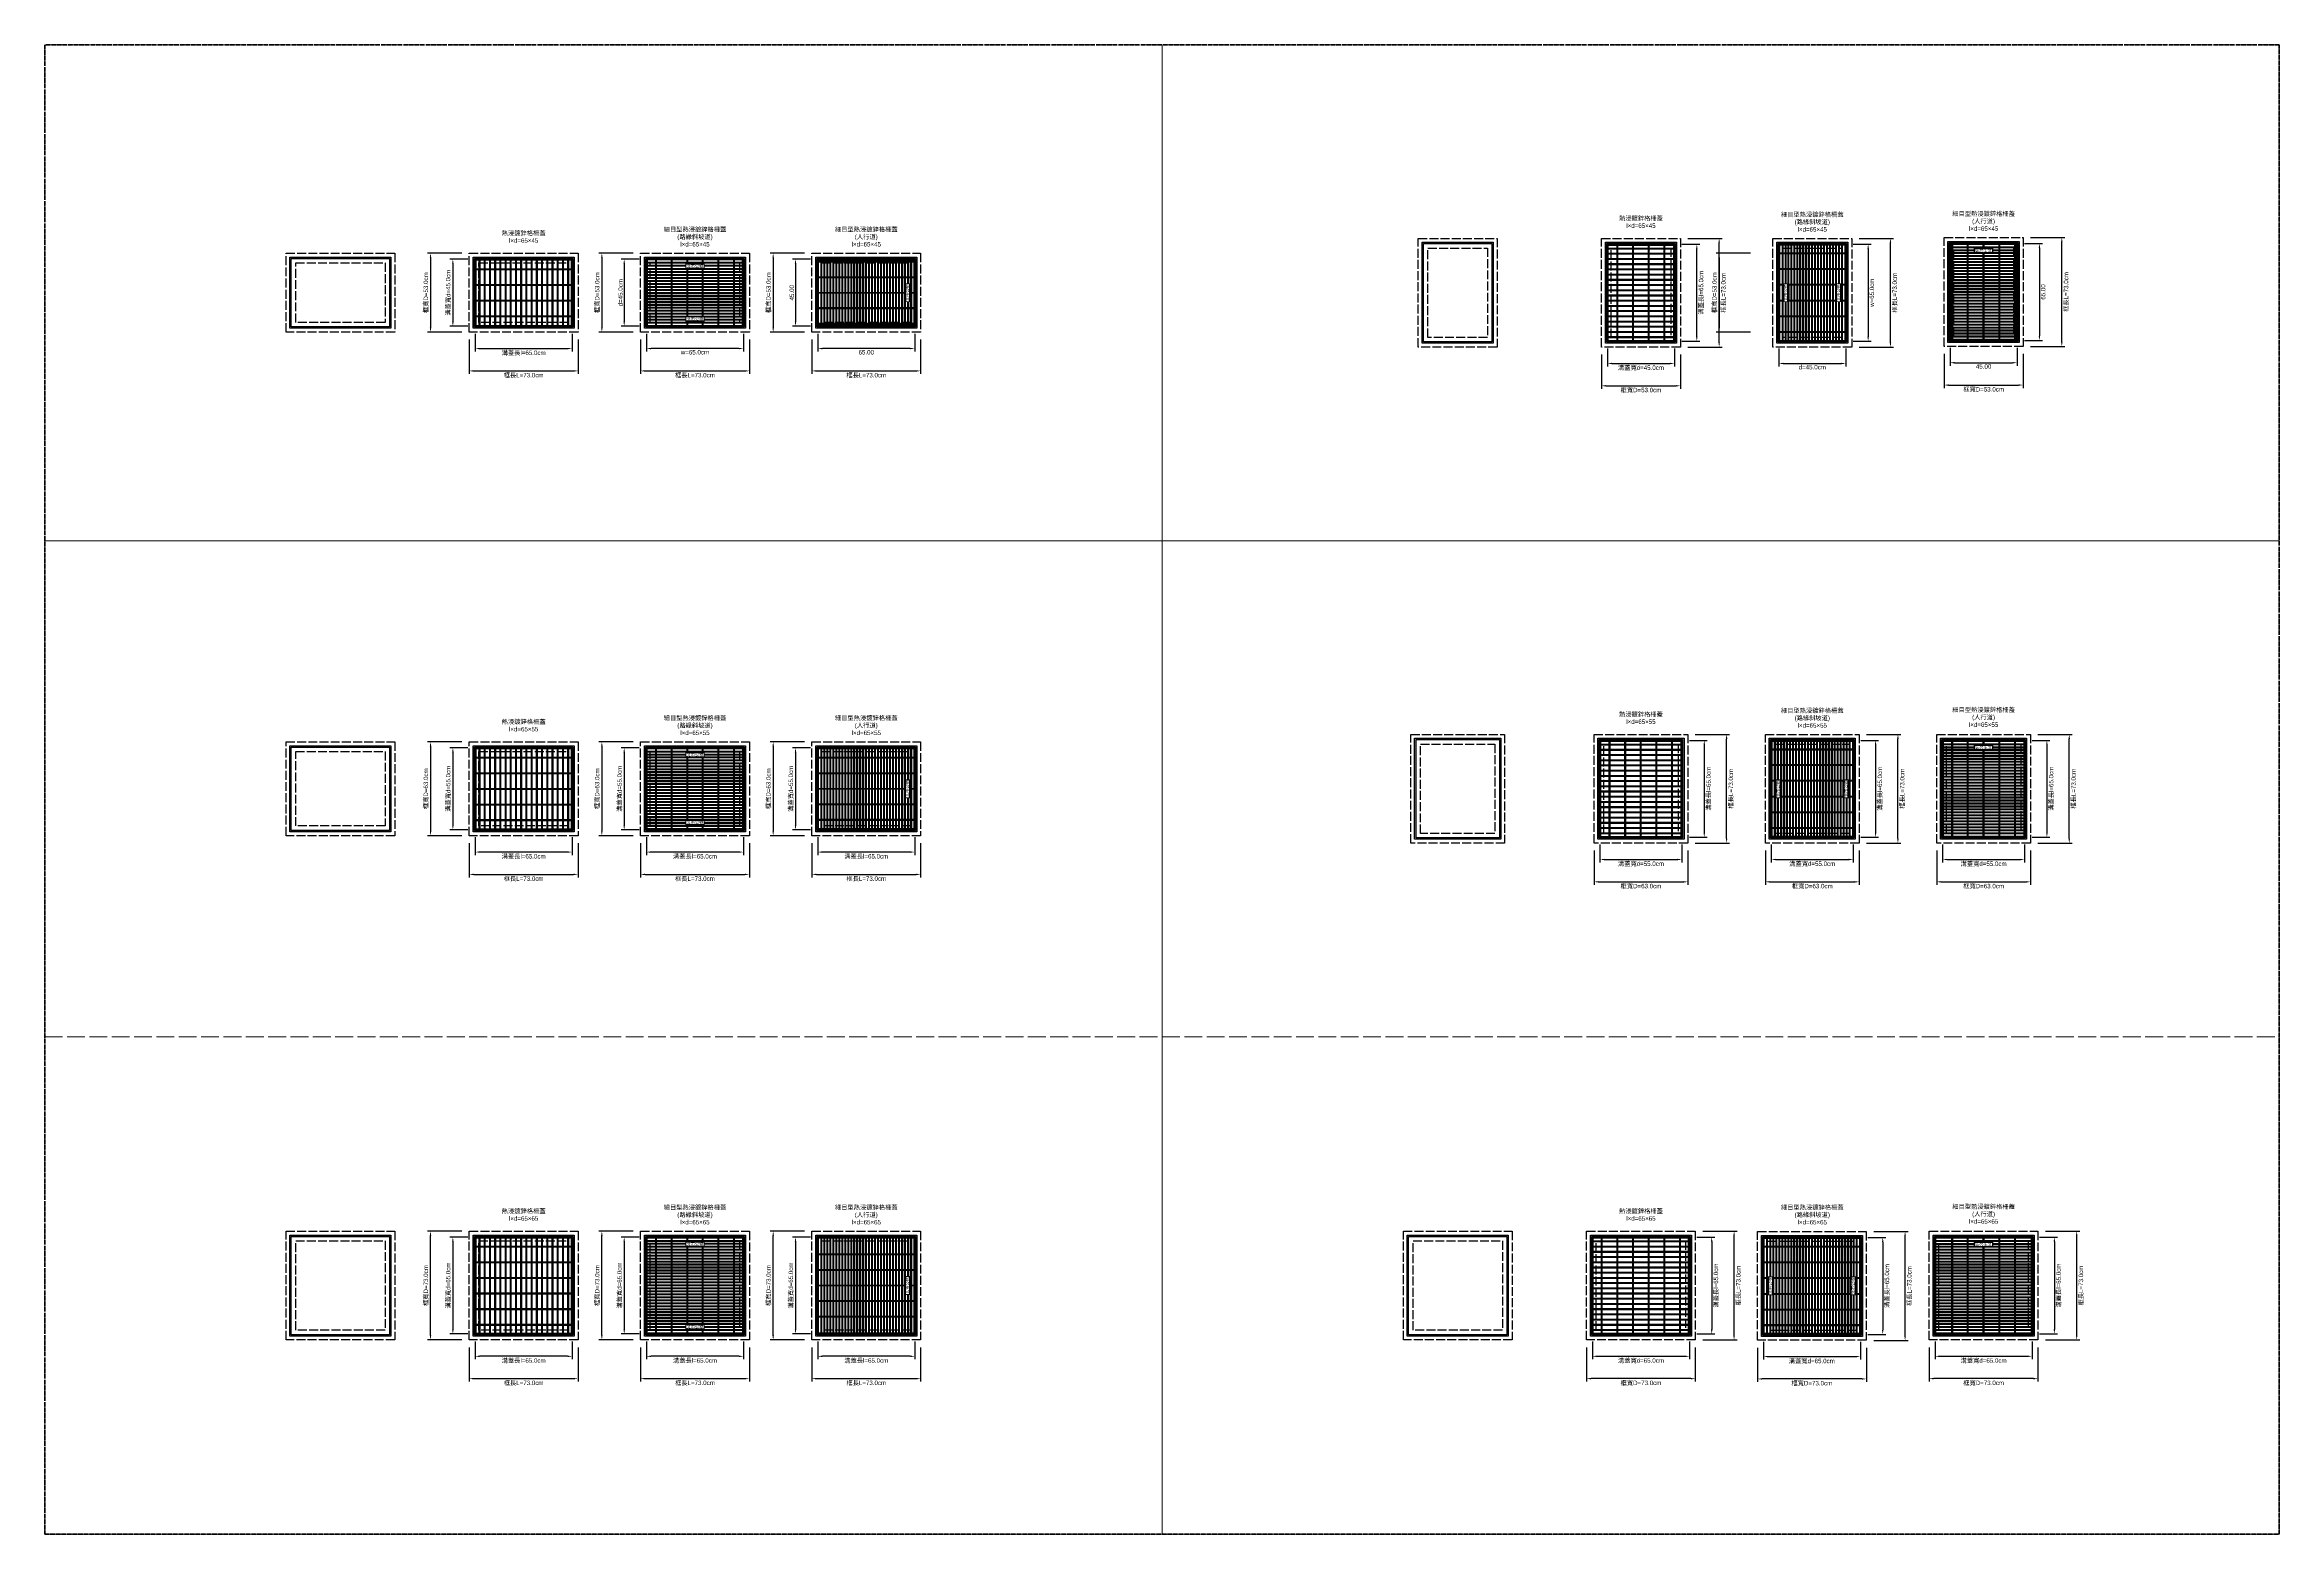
# Model space of a CAD drawing. Extents: x -6810 to 5075, y -2187 to 1200.
# Drawn here: x 975 to 2475, y -1000 to 0 of the extents above; entities that cross this region are included whole.
import ezdxf

# ---------------------------------------------------------------- set-up
doc = ezdxf.new("R2010")
doc.units = 0
doc.header["$MEASUREMENT"] = 0
doc.linetypes.add('ACAD_ISO02W100', pattern=[15, 12, -3])
doc.layers.add('一、3.基本-變更', color=1, linetype='Continuous', lineweight=50)
doc.layers.add('二、6.繪圖-其他施作項目', color=35, linetype='Continuous', lineweight=30)
doc.layers.add('一、4.基本-隱藏', color=9, linetype='ACAD_ISO02W100', lineweight=20, plot=False)
doc.layers.add('三、3.文字-註解文字', color=2, linetype='Continuous')
doc.styles.get("Standard").update_dxf_attribs({"font": 'kaiu.ttf', "height": 2})
doc.styles.add('註解文字', font='MS PGothic.ttf', dxfattribs={"height": 3})
doc.dimstyles.new('註解文字', dxfattribs={"dimtxt": 3, "dimasz": 3, "dimexe": 2, "dimexo": 5, "dimgap": 1, "dimtad": 2, "dimzin": 0, "dimdsep": 46, "dimtxsty": '註解文字', "dimcen": 0.1, "dimclrd": 144, "dimclre": 144, "dimclrt": 256, "dimadec": 0, "dimazin": 0, "dimtfac": 1, "dimtofl": 0, "dimtmove": 0, "dimatfit": 3, "dimfxl": 15, "dimtolj": 1, "dimtzin": 0, "dimlwd": -1, "dimlwe": -1, "dimarcsym": 1})
pattern_1 = [(45, (91.1392, 37.1543), (-2.65165, 2.65165), []), (45, (92.023, 37.1543), (-2.65165, 2.65165), []), (45, (92.907, 37.1543), (-2.65165, 2.65165), []), (45, (93.791, 37.1543), (-2.65165, 2.65165), [])]
pattern_2 = [(45, (-23.8608, -290.8457), (-2.65165, 2.65165), []), (45, (-22.977, -290.8457), (-2.65165, 2.65165), []), (45, (-22.093, -290.8457), (-2.65165, 2.65165), []), (45, (-21.209, -290.8457), (-2.65165, 2.65165), [])]
pattern_3 = [(45, (-138.8608, -619.3457), (-2.65165, 2.65165), []), (45, (-137.977, -619.3457), (-2.65165, 2.65165), []), (45, (-137.093, -619.3457), (-2.65165, 2.65165), []), (45, (-136.209, -619.3457), (-2.65165, 2.65165), [])]
pattern_4 = [(135, (1842.8457, -1371.8608), (-2.65165, -2.65165), []), (135, (1842.8457, -1370.977), (-2.65165, -2.65165), []), (135, (1842.8457, -1370.093), (-2.65165, -2.65165), []), (135, (1842.8457, -1369.209), (-2.65165, -2.65165), [])]
pattern_5 = [(135, (1837.8457, -1819.8608), (-2.65165, -2.65165), []), (135, (1837.8457, -1818.977), (-2.65165, -2.65165), []), (135, (1837.8457, -1818.093), (-2.65165, -2.65165), []), (135, (1837.8457, -1817.209), (-2.65165, -2.65165), [])]
pattern_6 = [(135, (1832.8457, -2268.3608), (-2.65165, -2.65165), []), (135, (1832.8457, -2267.477), (-2.65165, -2.65165), []), (135, (1832.8457, -2266.593), (-2.65165, -2.65165), []), (135, (1832.8457, -2265.709), (-2.65165, -2.65165), [])]

# ---------------------------------------------------------------- blocks, each defined once
blk = doc.blocks.new('*D4')
at = {"layer": 'Defpoints', "color": 0, "transparency": 16777216}
for p in [(1264, -144), (1249, -189), (1264, -189)]:
    blk.add_point(p, dxfattribs=at)
at = {"layer": '三、3.文字-註解文字', "color": 144, "transparency": 16777216}
for p, q in [((1259, -144), (1247, -144)), ((1249, -147), (1249, -186)), ((1259, -189), (1247, -189))]:
    blk.add_line(p, q, dxfattribs=at)
for points in [[(1248.5, -147), (1249.5, -147), (1249, -144)], [(1248.5, -186), (1249.5, -186), (1249, -189)]]:
    blk.add_solid(points, dxfattribs=at)
at = {"layer": '三、3.文字-註解文字', "transparency": 16777216, "insert": (1246, -166.5), "char_height": 3, "attachment_point": 5, "rotation": 90, "style": '註解文字'}
blk.add_mtext('\\A1;溝蓋寬{\\fMS PGothic|b0|i0|c128|p34;d=45.0cm}', dxfattribs=at)
blk = doc.blocks.new('*D5')
at = {"layer": 'Defpoints', "color": 0, "transparency": 16777216}
for p in [(1264, -189), (1329, -189), (1329, -204)]:
    blk.add_point(p, dxfattribs=at)
at = {"layer": '三、3.文字-註解文字', "color": 144, "transparency": 16777216}
for p, q in [((1264, -194), (1264, -206)), ((1329, -194), (1329, -206)), ((1267, -204), (1326, -204))]:
    blk.add_line(p, q, dxfattribs=at)
for points in [[(1267, -203.5), (1267, -204.5), (1264, -204)], [(1326, -203.5), (1326, -204.5), (1329, -204)]]:
    blk.add_solid(points, dxfattribs=at)
at = {"layer": '三、3.文字-註解文字', "transparency": 16777216, "insert": (1296.5, -207), "char_height": 3, "attachment_point": 5, "style": '註解文字'}
blk.add_mtext('\\A1;{\\fMS PGothic|b0|i0|c128|p34;溝蓋長}l{\\fMS PGothic|b0|i0|c128|p34;=65.0cm}', dxfattribs=at)
blk = doc.blocks.new('*D6')
at = {"layer": 'Defpoints', "color": 0, "transparency": 16777216}
for p in [(1264, -472), (1249, -527), (1264, -527)]:
    blk.add_point(p, dxfattribs=at)
at = {"layer": '三、3.文字-註解文字', "color": 144, "transparency": 16777216}
for p, q in [((1259, -472), (1247, -472)), ((1249, -475), (1249, -524)), ((1259, -527), (1247, -527))]:
    blk.add_line(p, q, dxfattribs=at)
for points in [[(1248.5, -475), (1249.5, -475), (1249, -472)], [(1248.5, -524), (1249.5, -524), (1249, -527)]]:
    blk.add_solid(points, dxfattribs=at)
at = {"layer": '三、3.文字-註解文字', "transparency": 16777216, "insert": (1246, -499.5), "char_height": 3, "attachment_point": 5, "rotation": 90, "style": '註解文字'}
blk.add_mtext('\\A1;溝蓋寬{\\fMS PGothic|b0|i0|c128|p34;d=55.0cm}', dxfattribs=at)
blk = doc.blocks.new('*D7')
at = {"layer": 'Defpoints', "color": 0, "transparency": 16777216}
for p in [(1264, -527), (1329, -527), (1264, -542)]:
    blk.add_point(p, dxfattribs=at)
at = {"layer": '三、3.文字-註解文字', "color": 144, "transparency": 16777216}
for p, q in [((1264, -532), (1264, -544)), ((1329, -532), (1329, -544)), ((1326, -542), (1267, -542))]:
    blk.add_line(p, q, dxfattribs=at)
for points in [[(1267, -541.5), (1267, -542.5), (1264, -542)], [(1326, -541.5), (1326, -542.5), (1329, -542)]]:
    blk.add_solid(points, dxfattribs=at)
at = {"layer": '三、3.文字-註解文字', "transparency": 16777216, "insert": (1296.5, -545), "char_height": 3, "attachment_point": 5, "style": '註解文字'}
blk.add_mtext('\\A1;溝蓋長l{\\fMS PGothic|b0|i0|c128|p34;=65.0cm}', dxfattribs=at)
blk = doc.blocks.new('*D8')
at = {"layer": 'Defpoints', "color": 0, "transparency": 16777216}
for p in [(1264, -800.5), (1249, -865.5), (1264, -865.5)]:
    blk.add_point(p, dxfattribs=at)
at = {"layer": '三、3.文字-註解文字', "color": 144, "transparency": 16777216}
for p, q in [((1259, -800.5), (1247, -800.5)), ((1249, -803.5), (1249, -862.5)), ((1259, -865.5), (1247, -865.5))]:
    blk.add_line(p, q, dxfattribs=at)
for points in [[(1248.5, -803.5), (1249.5, -803.5), (1249, -800.5)], [(1248.5, -862.5), (1249.5, -862.5), (1249, -865.5)]]:
    blk.add_solid(points, dxfattribs=at)
at = {"layer": '三、3.文字-註解文字', "transparency": 16777216, "insert": (1246, -833), "char_height": 3, "attachment_point": 5, "rotation": 90, "style": '註解文字'}
blk.add_mtext('\\A1;溝蓋寬{\\fMS PGothic|b0|i0|c128|p34;d=65.0cm}', dxfattribs=at)
blk = doc.blocks.new('*D9')
at = {"layer": 'Defpoints', "color": 0, "transparency": 16777216}
for p in [(1264, -865.5), (1329, -865.5), (1264, -880.5)]:
    blk.add_point(p, dxfattribs=at)
at = {"layer": '三、3.文字-註解文字', "color": 144, "transparency": 16777216}
for p, q in [((1264, -870.5), (1264, -882.5)), ((1326, -880.5), (1267, -880.5)), ((1329, -870.5), (1329, -882.5))]:
    blk.add_line(p, q, dxfattribs=at)
for points in [[(1267, -880), (1267, -881), (1264, -880.5)], [(1326, -880), (1326, -881), (1329, -880.5)]]:
    blk.add_solid(points, dxfattribs=at)
at = {"layer": '三、3.文字-註解文字', "transparency": 16777216, "insert": (1296.5, -883.5), "char_height": 3, "attachment_point": 5, "style": '註解文字'}
blk.add_mtext('\\A1;溝蓋長l{\\fMS PGothic|b0|i0|c128|p34;=65.0cm}', dxfattribs=at)
blk = doc.blocks.new('*D10')
at = {"layer": 'Defpoints', "color": 0, "transparency": 16777216}
for p in [(1379, -144), (1364, -189), (1379, -189)]:
    blk.add_point(p, dxfattribs=at)
at = {"layer": '三、3.文字-註解文字', "color": 144, "transparency": 16777216}
for p, q in [((1374, -144), (1362, -144)), ((1364, -147), (1364, -186)), ((1374, -189), (1362, -189))]:
    blk.add_line(p, q, dxfattribs=at)
for points in [[(1363.5, -147), (1364.5, -147), (1364, -144)], [(1363.5, -186), (1364.5, -186), (1364, -189)]]:
    blk.add_solid(points, dxfattribs=at)
at = {"layer": '三、3.文字-註解文字', "transparency": 16777216, "insert": (1361.5, -166.5), "char_height": 3, "attachment_point": 5, "rotation": 90, "style": '註解文字'}
blk.add_mtext('\\A1;{\\fMS PGothic|b0|i0|c128|p34;d=45.0cm}', dxfattribs=at)
blk = doc.blocks.new('*D11')
at = {"layer": 'Defpoints', "color": 0, "transparency": 16777216}
for p in [(1379, -189), (1444, -189), (1379, -204)]:
    blk.add_point(p, dxfattribs=at)
at = {"layer": '三、3.文字-註解文字', "color": 144, "transparency": 16777216}
for p, q in [((1379, -194), (1379, -206)), ((1444, -194), (1444, -206)), ((1441, -204), (1382, -204))]:
    blk.add_line(p, q, dxfattribs=at)
for points in [[(1382, -203.5), (1382, -204.5), (1379, -204)], [(1441, -203.5), (1441, -204.5), (1444, -204)]]:
    blk.add_solid(points, dxfattribs=at)
at = {"layer": '三、3.文字-註解文字', "transparency": 16777216, "insert": (1411.5, -206.5), "char_height": 3, "attachment_point": 5, "style": '註解文字'}
blk.add_mtext('\\A1;{\\fMS PGothic|b0|i0|c128|p34;w=65.0cm}', dxfattribs=at)
blk = doc.blocks.new('*D12')
at = {"layer": 'Defpoints', "color": 0, "transparency": 16777216}
for p in [(1379, -472), (1364, -527), (1379, -527)]:
    blk.add_point(p, dxfattribs=at)
at = {"layer": '三、3.文字-註解文字', "color": 144, "transparency": 16777216}
for p, q in [((1374, -472), (1362, -472)), ((1364, -475), (1364, -524)), ((1374, -527), (1362, -527))]:
    blk.add_line(p, q, dxfattribs=at)
for points in [[(1363.5, -475), (1364.5, -475), (1364, -472)], [(1363.5, -524), (1364.5, -524), (1364, -527)]]:
    blk.add_solid(points, dxfattribs=at)
at = {"layer": '三、3.文字-註解文字', "transparency": 16777216, "insert": (1361, -499.5), "char_height": 3, "attachment_point": 5, "rotation": 90, "style": '註解文字'}
blk.add_mtext('\\A1;溝蓋寬{\\fMS PGothic|b0|i0|c128|p34;d=55.0cm}', dxfattribs=at)
blk = doc.blocks.new('*D13')
at = {"layer": 'Defpoints', "color": 0, "transparency": 16777216}
for p in [(1379, -527), (1444, -527), (1379, -542)]:
    blk.add_point(p, dxfattribs=at)
at = {"layer": '三、3.文字-註解文字', "color": 144, "transparency": 16777216}
for p, q in [((1379, -532), (1379, -544)), ((1444, -532), (1444, -544)), ((1441, -542), (1382, -542))]:
    blk.add_line(p, q, dxfattribs=at)
for points in [[(1382, -541.5), (1382, -542.5), (1379, -542)], [(1441, -541.5), (1441, -542.5), (1444, -542)]]:
    blk.add_solid(points, dxfattribs=at)
at = {"layer": '三、3.文字-註解文字', "transparency": 16777216, "insert": (1411.5, -545), "char_height": 3, "attachment_point": 5, "style": '註解文字'}
blk.add_mtext('\\A1;溝蓋長l{\\fMS PGothic|b0|i0|c128|p34;=65.0cm}', dxfattribs=at)
blk = doc.blocks.new('*D14')
at = {"layer": 'Defpoints', "color": 0, "transparency": 16777216}
for p in [(1379, -800.5), (1364, -865.5), (1379, -865.5)]:
    blk.add_point(p, dxfattribs=at)
at = {"layer": '三、3.文字-註解文字', "color": 144, "transparency": 16777216}
for p, q in [((1374, -800.5), (1362, -800.5)), ((1364, -803.5), (1364, -862.5)), ((1374, -865.5), (1362, -865.5))]:
    blk.add_line(p, q, dxfattribs=at)
for points in [[(1363.5, -803.5), (1364.5, -803.5), (1364, -800.5)], [(1363.5, -862.5), (1364.5, -862.5), (1364, -865.5)]]:
    blk.add_solid(points, dxfattribs=at)
at = {"layer": '三、3.文字-註解文字', "transparency": 16777216, "insert": (1361, -833), "char_height": 3, "attachment_point": 5, "rotation": 90, "style": '註解文字'}
blk.add_mtext('\\A1;溝蓋寬{\\fMS PGothic|b0|i0|c128|p34;d=65.0cm}', dxfattribs=at)
blk = doc.blocks.new('*D15')
at = {"layer": 'Defpoints', "color": 0, "transparency": 16777216}
for p in [(1379, -865.5), (1444, -865.5), (1379, -880.5)]:
    blk.add_point(p, dxfattribs=at)
at = {"layer": '三、3.文字-註解文字', "color": 144, "transparency": 16777216}
for p, q in [((1379, -870.5), (1379, -882.5)), ((1441, -880.5), (1382, -880.5)), ((1444, -870.5), (1444, -882.5))]:
    blk.add_line(p, q, dxfattribs=at)
for points in [[(1382, -880), (1382, -881), (1379, -880.5)], [(1441, -880), (1441, -881), (1444, -880.5)]]:
    blk.add_solid(points, dxfattribs=at)
at = {"layer": '三、3.文字-註解文字', "transparency": 16777216, "insert": (1411.5, -883.5), "char_height": 3, "attachment_point": 5, "style": '註解文字'}
blk.add_mtext('\\A1;溝蓋長l{\\fMS PGothic|b0|i0|c128|p34;=65.0cm}', dxfattribs=at)
blk = doc.blocks.new('*D16')
at = {"layer": 'Defpoints', "color": 0, "transparency": 16777216}
for p in [(1494, -144), (1479, -189), (1494, -189)]:
    blk.add_point(p, dxfattribs=at)
at = {"layer": '三、3.文字-註解文字', "color": 144, "transparency": 16777216}
for p, q in [((1489, -144), (1477, -144)), ((1479, -147), (1479, -186)), ((1489, -189), (1477, -189))]:
    blk.add_line(p, q, dxfattribs=at)
for points in [[(1478.5, -147), (1479.5, -147), (1479, -144)], [(1478.5, -186), (1479.5, -186), (1479, -189)]]:
    blk.add_solid(points, dxfattribs=at)
at = {"layer": '三、3.文字-註解文字', "transparency": 16777216, "insert": (1476.5, -166.5), "char_height": 3, "attachment_point": 5, "rotation": 90, "style": '註解文字'}
blk.add_mtext('\\A1;45.00', dxfattribs=at)
blk = doc.blocks.new('*D17')
at = {"layer": 'Defpoints', "color": 0, "transparency": 16777216}
for p in [(1494, -189), (1559, -189), (1494, -204)]:
    blk.add_point(p, dxfattribs=at)
at = {"layer": '三、3.文字-註解文字', "color": 144, "transparency": 16777216}
for p, q in [((1494, -194), (1494, -206)), ((1559, -194), (1559, -206)), ((1556, -204), (1497, -204))]:
    blk.add_line(p, q, dxfattribs=at)
for points in [[(1497, -203.5), (1497, -204.5), (1494, -204)], [(1556, -203.5), (1556, -204.5), (1559, -204)]]:
    blk.add_solid(points, dxfattribs=at)
at = {"layer": '三、3.文字-註解文字', "transparency": 16777216, "insert": (1526.5, -206.5), "char_height": 3, "attachment_point": 5, "style": '註解文字'}
blk.add_mtext('\\A1;65.00', dxfattribs=at)
blk = doc.blocks.new('*D18')
at = {"layer": 'Defpoints', "color": 0, "transparency": 16777216}
for p in [(1494, -472), (1479, -527), (1494, -527)]:
    blk.add_point(p, dxfattribs=at)
at = {"layer": '三、3.文字-註解文字', "color": 144, "transparency": 16777216}
for p, q in [((1489, -472), (1477, -472)), ((1479, -475), (1479, -524)), ((1489, -527), (1477, -527))]:
    blk.add_line(p, q, dxfattribs=at)
for points in [[(1478.5, -475), (1479.5, -475), (1479, -472)], [(1478.5, -524), (1479.5, -524), (1479, -527)]]:
    blk.add_solid(points, dxfattribs=at)
at = {"layer": '三、3.文字-註解文字', "transparency": 16777216, "insert": (1476, -499.5), "char_height": 3, "attachment_point": 5, "rotation": 90, "style": '註解文字'}
blk.add_mtext('\\A1;溝蓋寬d=55.0cm', dxfattribs=at)
blk = doc.blocks.new('*D19')
at = {"layer": 'Defpoints', "color": 0, "transparency": 16777216}
for p in [(1494, -527), (1559, -527), (1494, -542)]:
    blk.add_point(p, dxfattribs=at)
at = {"layer": '三、3.文字-註解文字', "color": 144, "transparency": 16777216}
for p, q in [((1494, -532), (1494, -544)), ((1559, -532), (1559, -544)), ((1556, -542), (1497, -542))]:
    blk.add_line(p, q, dxfattribs=at)
for points in [[(1497, -541.5), (1497, -542.5), (1494, -542)], [(1556, -541.5), (1556, -542.5), (1559, -542)]]:
    blk.add_solid(points, dxfattribs=at)
at = {"layer": '三、3.文字-註解文字', "transparency": 16777216, "insert": (1526.5, -545), "char_height": 3, "attachment_point": 5, "style": '註解文字'}
blk.add_mtext('\\A1;溝蓋長l=65.0cm', dxfattribs=at)
blk = doc.blocks.new('*D20')
at = {"layer": 'Defpoints', "color": 0, "transparency": 16777216}
for p in [(1494, -800.5), (1479, -865.5), (1494, -865.5)]:
    blk.add_point(p, dxfattribs=at)
at = {"layer": '三、3.文字-註解文字', "color": 144, "transparency": 16777216}
for p, q in [((1489, -800.5), (1477, -800.5)), ((1479, -803.5), (1479, -862.5)), ((1489, -865.5), (1477, -865.5))]:
    blk.add_line(p, q, dxfattribs=at)
for points in [[(1478.5, -803.5), (1479.5, -803.5), (1479, -800.5)], [(1478.5, -862.5), (1479.5, -862.5), (1479, -865.5)]]:
    blk.add_solid(points, dxfattribs=at)
at = {"layer": '三、3.文字-註解文字', "transparency": 16777216, "insert": (1476, -833), "char_height": 3, "attachment_point": 5, "rotation": 90, "style": '註解文字'}
blk.add_mtext('\\A1;溝蓋寬d=65.0cm', dxfattribs=at)
blk = doc.blocks.new('*D21')
at = {"layer": 'Defpoints', "color": 0, "transparency": 16777216}
for p in [(1494, -865.5), (1559, -865.5), (1494, -880.5)]:
    blk.add_point(p, dxfattribs=at)
at = {"layer": '三、3.文字-註解文字', "color": 144, "transparency": 16777216}
for p, q in [((1494, -870.5), (1494, -882.5)), ((1556, -880.5), (1497, -880.5)), ((1559, -870.5), (1559, -882.5))]:
    blk.add_line(p, q, dxfattribs=at)
for points in [[(1497, -880), (1497, -881), (1494, -880.5)], [(1556, -880), (1556, -881), (1559, -880.5)]]:
    blk.add_solid(points, dxfattribs=at)
at = {"layer": '三、3.文字-註解文字', "transparency": 16777216, "insert": (1526.5, -883.5), "char_height": 3, "attachment_point": 5, "style": '註解文字'}
blk.add_mtext('\\A1;{\\fMS PGothic|b0|i0|c128|p34;溝蓋長l}={\\fMS PGothic|b0|i0|c128|p34;65.0cm}', dxfattribs=at)
blk = doc.blocks.new('*D22')
at = {"layer": 'Defpoints', "color": 0, "transparency": 16777216}
for p in [(1260, -193), (1333, -193), (1333, -219)]:
    blk.add_point(p, dxfattribs=at)
at = {"layer": '三、3.文字-註解文字', "color": 144, "transparency": 16777216}
for p, q in [((1260, -198), (1260, -221)), ((1333, -198), (1333, -221)), ((1263, -219), (1330, -219))]:
    blk.add_line(p, q, dxfattribs=at)
for points in [[(1263, -218.5), (1263, -219.5), (1260, -219)], [(1330, -218.5), (1330, -219.5), (1333, -219)]]:
    blk.add_solid(points, dxfattribs=at)
at = {"layer": '三、3.文字-註解文字', "transparency": 16777216, "insert": (1296.5, -222), "char_height": 3, "attachment_point": 5, "style": '註解文字'}
blk.add_mtext('\\A1;框長L=73.0cm', dxfattribs=at)
blk = doc.blocks.new('*D23')
at = {"layer": 'Defpoints', "color": 0, "transparency": 16777216}
for p in [(1260, -140), (1234, -193), (1260, -193)]:
    blk.add_point(p, dxfattribs=at)
at = {"layer": '三、3.文字-註解文字', "color": 144, "transparency": 16777216}
for p, q in [((1255, -140), (1232, -140)), ((1234, -143), (1234, -190)), ((1255, -193), (1232, -193))]:
    blk.add_line(p, q, dxfattribs=at)
for points in [[(1233.5, -143), (1234.5, -143), (1234, -140)], [(1233.5, -190), (1234.5, -190), (1234, -193)]]:
    blk.add_solid(points, dxfattribs=at)
at = {"layer": '三、3.文字-註解文字', "transparency": 16777216, "insert": (1231, -166.5), "char_height": 3, "attachment_point": 5, "rotation": 90, "style": '註解文字'}
blk.add_mtext('\\A1;框寬D=53.0cm', dxfattribs=at)
blk = doc.blocks.new('*D24')
at = {"layer": 'Defpoints', "color": 0, "transparency": 16777216}
for p in [(1375, -193), (1448, -193), (1448, -219)]:
    blk.add_point(p, dxfattribs=at)
at = {"layer": '三、3.文字-註解文字', "color": 144, "transparency": 16777216}
for p, q in [((1375, -198), (1375, -221)), ((1448, -198), (1448, -221)), ((1378, -219), (1445, -219))]:
    blk.add_line(p, q, dxfattribs=at)
for points in [[(1378, -218.5), (1378, -219.5), (1375, -219)], [(1445, -218.5), (1445, -219.5), (1448, -219)]]:
    blk.add_solid(points, dxfattribs=at)
at = {"layer": '三、3.文字-註解文字', "transparency": 16777216, "insert": (1411.5, -222), "char_height": 3, "attachment_point": 5, "style": '註解文字'}
blk.add_mtext('\\A1;框長L=73.0cm', dxfattribs=at)
blk = doc.blocks.new('*D25')
at = {"layer": 'Defpoints', "color": 0, "transparency": 16777216}
for p in [(1490, -140), (1464, -193), (1490, -193)]:
    blk.add_point(p, dxfattribs=at)
at = {"layer": '三、3.文字-註解文字', "color": 144, "transparency": 16777216}
for p, q in [((1485, -140), (1462, -140)), ((1464, -143), (1464, -190)), ((1485, -193), (1462, -193))]:
    blk.add_line(p, q, dxfattribs=at)
for points in [[(1463.5, -143), (1464.5, -143), (1464, -140)], [(1463.5, -190), (1464.5, -190), (1464, -193)]]:
    blk.add_solid(points, dxfattribs=at)
at = {"layer": '三、3.文字-註解文字', "transparency": 16777216, "insert": (1461, -166.5), "char_height": 3, "attachment_point": 5, "rotation": 90, "style": '註解文字'}
blk.add_mtext('\\A1;框寬D=53.0cm', dxfattribs=at)
blk = doc.blocks.new('*D26')
at = {"layer": 'Defpoints', "color": 0, "transparency": 16777216}
for p in [(1490, -193), (1563, -193), (1563, -219)]:
    blk.add_point(p, dxfattribs=at)
at = {"layer": '三、3.文字-註解文字', "color": 144, "transparency": 16777216}
for p, q in [((1490, -198), (1490, -221)), ((1563, -198), (1563, -221)), ((1493, -219), (1560, -219))]:
    blk.add_line(p, q, dxfattribs=at)
for points in [[(1493, -218.5), (1493, -219.5), (1490, -219)], [(1560, -218.5), (1560, -219.5), (1563, -219)]]:
    blk.add_solid(points, dxfattribs=at)
at = {"layer": '三、3.文字-註解文字', "transparency": 16777216, "insert": (1526.5, -222), "char_height": 3, "attachment_point": 5, "style": '註解文字'}
blk.add_mtext('\\A1;框長L=73.0cm', dxfattribs=at)
blk = doc.blocks.new('*D27')
at = {"layer": 'Defpoints', "color": 0, "transparency": 16777216}
for p in [(1260, -531), (1333, -531), (1333, -557)]:
    blk.add_point(p, dxfattribs=at)
at = {"layer": '三、3.文字-註解文字', "color": 144, "transparency": 16777216}
for p, q in [((1260, -536), (1260, -559)), ((1333, -536), (1333, -559)), ((1263, -557), (1330, -557))]:
    blk.add_line(p, q, dxfattribs=at)
for points in [[(1263, -556.5), (1263, -557.5), (1260, -557)], [(1330, -556.5), (1330, -557.5), (1333, -557)]]:
    blk.add_solid(points, dxfattribs=at)
at = {"layer": '三、3.文字-註解文字', "transparency": 16777216, "insert": (1296.5, -560), "char_height": 3, "attachment_point": 5, "style": '註解文字'}
blk.add_mtext('\\A1;框長L=73.0cm', dxfattribs=at)
blk = doc.blocks.new('*D28')
at = {"layer": 'Defpoints', "color": 0, "transparency": 16777216}
for p in [(1260, -468), (1234, -531), (1260, -531)]:
    blk.add_point(p, dxfattribs=at)
at = {"layer": '三、3.文字-註解文字', "color": 144, "transparency": 16777216}
for p, q in [((1255, -468), (1232, -468)), ((1234, -471), (1234, -528)), ((1255, -531), (1232, -531))]:
    blk.add_line(p, q, dxfattribs=at)
for points in [[(1233.5, -471), (1234.5, -471), (1234, -468)], [(1233.5, -528), (1234.5, -528), (1234, -531)]]:
    blk.add_solid(points, dxfattribs=at)
at = {"layer": '三、3.文字-註解文字', "transparency": 16777216, "insert": (1231, -499.5), "char_height": 3, "attachment_point": 5, "rotation": 90, "style": '註解文字'}
blk.add_mtext('\\A1;框寬D=63.0cm', dxfattribs=at)
blk = doc.blocks.new('*D29')
at = {"layer": 'Defpoints', "color": 0, "transparency": 16777216}
for p in [(1375, -531), (1448, -531), (1448, -557)]:
    blk.add_point(p, dxfattribs=at)
at = {"layer": '三、3.文字-註解文字', "color": 144, "transparency": 16777216}
for p, q in [((1375, -536), (1375, -559)), ((1448, -536), (1448, -559)), ((1378, -557), (1445, -557))]:
    blk.add_line(p, q, dxfattribs=at)
for points in [[(1378, -556.5), (1378, -557.5), (1375, -557)], [(1445, -556.5), (1445, -557.5), (1448, -557)]]:
    blk.add_solid(points, dxfattribs=at)
at = {"layer": '三、3.文字-註解文字', "transparency": 16777216, "insert": (1411.5, -560), "char_height": 3, "attachment_point": 5, "style": '註解文字'}
blk.add_mtext('\\A1;框長L=73.0cm', dxfattribs=at)
blk = doc.blocks.new('*D30')
at = {"layer": 'Defpoints', "color": 0, "transparency": 16777216}
for p in [(1490, -468), (1464, -531), (1490, -531)]:
    blk.add_point(p, dxfattribs=at)
at = {"layer": '三、3.文字-註解文字', "color": 144, "transparency": 16777216}
for p, q in [((1485, -468), (1462, -468)), ((1464, -471), (1464, -528)), ((1485, -531), (1462, -531))]:
    blk.add_line(p, q, dxfattribs=at)
for points in [[(1463.5, -471), (1464.5, -471), (1464, -468)], [(1463.5, -528), (1464.5, -528), (1464, -531)]]:
    blk.add_solid(points, dxfattribs=at)
at = {"layer": '三、3.文字-註解文字', "transparency": 16777216, "insert": (1461, -499.5), "char_height": 3, "attachment_point": 5, "rotation": 90, "style": '註解文字'}
blk.add_mtext('\\A1;框寬D=63.0cm', dxfattribs=at)
blk = doc.blocks.new('*D31')
at = {"layer": 'Defpoints', "color": 0, "transparency": 16777216}
for p in [(1490, -531), (1563, -531), (1563, -557)]:
    blk.add_point(p, dxfattribs=at)
at = {"layer": '三、3.文字-註解文字', "color": 144, "transparency": 16777216}
for p, q in [((1490, -536), (1490, -559)), ((1563, -536), (1563, -559)), ((1493, -557), (1560, -557))]:
    blk.add_line(p, q, dxfattribs=at)
for points in [[(1493, -556.5), (1493, -557.5), (1490, -557)], [(1560, -556.5), (1560, -557.5), (1563, -557)]]:
    blk.add_solid(points, dxfattribs=at)
at = {"layer": '三、3.文字-註解文字', "transparency": 16777216, "insert": (1526.5, -560), "char_height": 3, "attachment_point": 5, "style": '註解文字'}
blk.add_mtext('\\A1;框長L=73.0cm', dxfattribs=at)
blk = doc.blocks.new('*D32')
at = {"layer": 'Defpoints', "color": 0, "transparency": 16777216}
for p in [(1260, -869.5), (1333, -869.5), (1333, -895.5)]:
    blk.add_point(p, dxfattribs=at)
at = {"layer": '三、3.文字-註解文字', "color": 144, "transparency": 16777216}
for p, q in [((1260, -874.5), (1260, -897.5)), ((1333, -874.5), (1333, -897.5)), ((1263, -895.5), (1330, -895.5))]:
    blk.add_line(p, q, dxfattribs=at)
for points in [[(1263, -895), (1263, -896), (1260, -895.5)], [(1330, -895), (1330, -896), (1333, -895.5)]]:
    blk.add_solid(points, dxfattribs=at)
at = {"layer": '三、3.文字-註解文字', "transparency": 16777216, "insert": (1296.5, -898.5), "char_height": 3, "attachment_point": 5, "style": '註解文字'}
blk.add_mtext('\\A1;框長L=73.0cm', dxfattribs=at)
blk = doc.blocks.new('*D33')
at = {"layer": 'Defpoints', "color": 0, "transparency": 16777216}
for p in [(1234, -796.5), (1260, -796.5), (1260, -869.5)]:
    blk.add_point(p, dxfattribs=at)
at = {"layer": '三、3.文字-註解文字', "color": 144, "transparency": 16777216}
for p, q in [((1255, -796.5), (1232, -796.5)), ((1234, -866.5), (1234, -799.5)), ((1255, -869.5), (1232, -869.5))]:
    blk.add_line(p, q, dxfattribs=at)
for points in [[(1233.5, -799.5), (1234.5, -799.5), (1234, -796.5)], [(1233.5, -866.5), (1234.5, -866.5), (1234, -869.5)]]:
    blk.add_solid(points, dxfattribs=at)
at = {"layer": '三、3.文字-註解文字', "transparency": 16777216, "insert": (1231, -833), "char_height": 3, "attachment_point": 5, "rotation": 90, "style": '註解文字'}
blk.add_mtext('\\A1;框{\\fMS PGothic|b0|i0|c128|p34;寬D=73.0cm}', dxfattribs=at)
blk = doc.blocks.new('*D34')
at = {"layer": 'Defpoints', "color": 0, "transparency": 16777216}
for p in [(1375, -869.5), (1448, -869.5), (1448, -895.5)]:
    blk.add_point(p, dxfattribs=at)
at = {"layer": '三、3.文字-註解文字', "color": 144, "transparency": 16777216}
for p, q in [((1375, -874.5), (1375, -897.5)), ((1448, -874.5), (1448, -897.5)), ((1378, -895.5), (1445, -895.5))]:
    blk.add_line(p, q, dxfattribs=at)
for points in [[(1378, -895), (1378, -896), (1375, -895.5)], [(1445, -895), (1445, -896), (1448, -895.5)]]:
    blk.add_solid(points, dxfattribs=at)
at = {"layer": '三、3.文字-註解文字', "transparency": 16777216, "insert": (1411.5, -898.5), "char_height": 3, "attachment_point": 5, "style": '註解文字'}
blk.add_mtext('\\A1;框長L=73.0cm', dxfattribs=at)
blk = doc.blocks.new('*D35')
at = {"layer": 'Defpoints', "color": 0, "transparency": 16777216}
for p in [(1464, -796.5), (1490, -796.5), (1490, -869.5)]:
    blk.add_point(p, dxfattribs=at)
at = {"layer": '三、3.文字-註解文字', "color": 144, "transparency": 16777216}
for p, q in [((1485, -796.5), (1462, -796.5)), ((1464, -866.5), (1464, -799.5)), ((1485, -869.5), (1462, -869.5))]:
    blk.add_line(p, q, dxfattribs=at)
for points in [[(1463.5, -799.5), (1464.5, -799.5), (1464, -796.5)], [(1463.5, -866.5), (1464.5, -866.5), (1464, -869.5)]]:
    blk.add_solid(points, dxfattribs=at)
at = {"layer": '三、3.文字-註解文字', "transparency": 16777216, "insert": (1461, -833), "char_height": 3, "attachment_point": 5, "rotation": 90, "style": '註解文字'}
blk.add_mtext('\\A1;框{\\fMS PGothic|b0|i0|c128|p34;寬D=73.0cm}', dxfattribs=at)
blk = doc.blocks.new('*D36')
at = {"layer": 'Defpoints', "color": 0, "transparency": 16777216}
for p in [(1490, -869.5), (1563, -869.5), (1563, -895.5)]:
    blk.add_point(p, dxfattribs=at)
at = {"layer": '三、3.文字-註解文字', "color": 144, "transparency": 16777216}
for p, q in [((1490, -874.5), (1490, -897.5)), ((1563, -874.5), (1563, -897.5)), ((1493, -895.5), (1560, -895.5))]:
    blk.add_line(p, q, dxfattribs=at)
for points in [[(1493, -895), (1493, -896), (1490, -895.5)], [(1560, -895), (1560, -896), (1563, -895.5)]]:
    blk.add_solid(points, dxfattribs=at)
at = {"layer": '三、3.文字-註解文字', "transparency": 16777216, "insert": (1526.5, -898.5), "char_height": 3, "attachment_point": 5, "style": '註解文字'}
blk.add_mtext('\\A1;框長L=73.0cm', dxfattribs=at)
blk = doc.blocks.new('*D37')
at = {"layer": 'Defpoints', "color": 0, "transparency": 16777216}
for p in [(1375, -140), (1349, -193), (1375, -193)]:
    blk.add_point(p, dxfattribs=at)
at = {"layer": '三、3.文字-註解文字', "color": 144, "transparency": 16777216}
for p, q in [((1370, -140), (1347, -140)), ((1349, -143), (1349, -190)), ((1370, -193), (1347, -193))]:
    blk.add_line(p, q, dxfattribs=at)
for points in [[(1348.5, -143), (1349.5, -143), (1349, -140)], [(1348.5, -190), (1349.5, -190), (1349, -193)]]:
    blk.add_solid(points, dxfattribs=at)
at = {"layer": '三、3.文字-註解文字', "transparency": 16777216, "insert": (1346, -166.5), "char_height": 3, "attachment_point": 5, "rotation": 90, "style": '註解文字'}
blk.add_mtext('\\A1;框寬D=53.0cm', dxfattribs=at)
blk = doc.blocks.new('*D38')
at = {"layer": 'Defpoints', "color": 0, "transparency": 16777216}
for p in [(1375, -468), (1349, -531), (1375, -531)]:
    blk.add_point(p, dxfattribs=at)
at = {"layer": '三、3.文字-註解文字', "color": 144, "transparency": 16777216}
for p, q in [((1370, -468), (1347, -468)), ((1349, -471), (1349, -528)), ((1370, -531), (1347, -531))]:
    blk.add_line(p, q, dxfattribs=at)
for points in [[(1348.5, -471), (1349.5, -471), (1349, -468)], [(1348.5, -528), (1349.5, -528), (1349, -531)]]:
    blk.add_solid(points, dxfattribs=at)
at = {"layer": '三、3.文字-註解文字', "transparency": 16777216, "insert": (1346, -499.5), "char_height": 3, "attachment_point": 5, "rotation": 90, "style": '註解文字'}
blk.add_mtext('\\A1;框寬D=63.0cm', dxfattribs=at)
blk = doc.blocks.new('*D39')
at = {"layer": 'Defpoints', "color": 0, "transparency": 16777216}
for p in [(1349, -796.5), (1375, -796.5), (1375, -869.5)]:
    blk.add_point(p, dxfattribs=at)
at = {"layer": '三、3.文字-註解文字', "color": 144, "transparency": 16777216}
for p, q in [((1370, -796.5), (1347, -796.5)), ((1349, -866.5), (1349, -799.5)), ((1370, -869.5), (1347, -869.5))]:
    blk.add_line(p, q, dxfattribs=at)
for points in [[(1348.5, -799.5), (1349.5, -799.5), (1349, -796.5)], [(1348.5, -866.5), (1349.5, -866.5), (1349, -869.5)]]:
    blk.add_solid(points, dxfattribs=at)
at = {"layer": '三、3.文字-註解文字', "transparency": 16777216, "insert": (1346, -833), "char_height": 3, "attachment_point": 5, "rotation": 90, "style": '註解文字'}
blk.add_mtext('\\A1;框{\\fMS PGothic|b0|i0|c128|p34;寬D=73.0cm}', dxfattribs=at)
blk = doc.blocks.new('*D54')
at = {"layer": 'Defpoints', "color": 0, "transparency": 16777216}
for p in [(2024, -199), (2069, -199), (2069, -214)]:
    blk.add_point(p, dxfattribs=at)
at = {"layer": '三、3.文字-註解文字', "color": 144, "transparency": 16777216}
for p, q in [((2024, -204), (2024, -216)), ((2069, -204), (2069, -216)), ((2027, -214), (2066, -214))]:
    blk.add_line(p, q, dxfattribs=at)
for points in [[(2027, -213.5), (2027, -214.5), (2024, -214)], [(2066, -213.5), (2066, -214.5), (2069, -214)]]:
    blk.add_solid(points, dxfattribs=at)
at = {"layer": '三、3.文字-註解文字', "transparency": 16777216, "insert": (2046.5, -217), "char_height": 3, "attachment_point": 5, "style": '註解文字'}
blk.add_mtext('\\A1;溝蓋寬{\\fMS PGothic|b0|i0|c128|p34;d=45.0cm}', dxfattribs=at)
blk = doc.blocks.new('*D55')
at = {"layer": 'Defpoints', "color": 0, "transparency": 16777216}
for p in [(2069, -134), (2084, -134), (2069, -199)]:
    blk.add_point(p, dxfattribs=at)
at = {"layer": '三、3.文字-註解文字', "color": 144, "transparency": 16777216}
for p, q in [((2074, -134), (2086, -134)), ((2084, -196), (2084, -137)), ((2074, -199), (2086, -199))]:
    blk.add_line(p, q, dxfattribs=at)
for points in [[(2083.5, -137), (2084.5, -137), (2084, -134)], [(2083.5, -196), (2084.5, -196), (2084, -199)]]:
    blk.add_solid(points, dxfattribs=at)
at = {"layer": '三、3.文字-註解文字', "transparency": 16777216, "insert": (2087, -166.5), "char_height": 3, "attachment_point": 5, "rotation": 90, "style": '註解文字'}
blk.add_mtext('\\A1;{\\fMS PGothic|b0|i0|c128|p34;溝蓋長}l{\\fMS PGothic|b0|i0|c128|p34;=65.0cm}', dxfattribs=at)
blk = doc.blocks.new('*D44')
at = {"layer": 'Defpoints', "color": 0, "transparency": 16777216}
for p in [(2019, -532), (2074, -532), (2074, -547)]:
    blk.add_point(p, dxfattribs=at)
at = {"layer": '三、3.文字-註解文字', "color": 144, "transparency": 16777216}
for p, q in [((2019, -537), (2019, -549)), ((2074, -537), (2074, -549)), ((2022, -547), (2071, -547))]:
    blk.add_line(p, q, dxfattribs=at)
for points in [[(2022, -546.5), (2022, -547.5), (2019, -547)], [(2071, -546.5), (2071, -547.5), (2074, -547)]]:
    blk.add_solid(points, dxfattribs=at)
at = {"layer": '三、3.文字-註解文字', "transparency": 16777216, "insert": (2046.5, -550), "char_height": 3, "attachment_point": 5, "style": '註解文字'}
blk.add_mtext('\\A1;溝蓋寬{\\fMS PGothic|b0|i0|c128|p34;d=55.0cm}', dxfattribs=at)
blk = doc.blocks.new('*D45')
at = {"layer": 'Defpoints', "color": 0, "transparency": 16777216}
for p in [(2074, -467), (2074, -532), (2089, -532)]:
    blk.add_point(p, dxfattribs=at)
at = {"layer": '三、3.文字-註解文字', "color": 144, "transparency": 16777216}
for p, q in [((2079, -467), (2091, -467)), ((2089, -470), (2089, -529)), ((2079, -532), (2091, -532))]:
    blk.add_line(p, q, dxfattribs=at)
for points in [[(2088.5, -470), (2089.5, -470), (2089, -467)], [(2088.5, -529), (2089.5, -529), (2089, -532)]]:
    blk.add_solid(points, dxfattribs=at)
at = {"layer": '三、3.文字-註解文字', "transparency": 16777216, "insert": (2092, -499.5), "char_height": 3, "attachment_point": 5, "rotation": 90, "style": '註解文字'}
blk.add_mtext('\\A1;溝蓋長l{\\fMS PGothic|b0|i0|c128|p34;=65.0cm}', dxfattribs=at)
blk = doc.blocks.new('*D46')
at = {"layer": 'Defpoints', "color": 0, "transparency": 16777216}
for p in [(2014, -865.5), (2079, -865.5), (2079, -880.5)]:
    blk.add_point(p, dxfattribs=at)
at = {"layer": '三、3.文字-註解文字', "color": 144, "transparency": 16777216}
for p, q in [((2014, -870.5), (2014, -882.5)), ((2017, -880.5), (2076, -880.5)), ((2079, -870.5), (2079, -882.5))]:
    blk.add_line(p, q, dxfattribs=at)
for points in [[(2017, -880), (2017, -881), (2014, -880.5)], [(2076, -880), (2076, -881), (2079, -880.5)]]:
    blk.add_solid(points, dxfattribs=at)
at = {"layer": '三、3.文字-註解文字', "transparency": 16777216, "insert": (2046.5, -883.5), "char_height": 3, "attachment_point": 5, "style": '註解文字'}
blk.add_mtext('\\A1;溝蓋寬{\\fMS PGothic|b0|i0|c128|p34;d=65.0cm}', dxfattribs=at)
blk = doc.blocks.new('*D47')
at = {"layer": 'Defpoints', "color": 0, "transparency": 16777216}
for p in [(2079, -800.5), (2079, -865.5), (2094, -865.5)]:
    blk.add_point(p, dxfattribs=at)
at = {"layer": '三、3.文字-註解文字', "color": 144, "transparency": 16777216}
for p, q in [((2084, -800.5), (2096, -800.5)), ((2094, -803.5), (2094, -862.5)), ((2084, -865.5), (2096, -865.5))]:
    blk.add_line(p, q, dxfattribs=at)
for points in [[(2093.5, -803.5), (2094.5, -803.5), (2094, -800.5)], [(2093.5, -862.5), (2094.5, -862.5), (2094, -865.5)]]:
    blk.add_solid(points, dxfattribs=at)
at = {"layer": '三、3.文字-註解文字', "transparency": 16777216, "insert": (2097, -833), "char_height": 3, "attachment_point": 5, "rotation": 90, "style": '註解文字'}
blk.add_mtext('\\A1;溝蓋長l{\\fMS PGothic|b0|i0|c128|p34;=65.0cm}', dxfattribs=at)
blk = doc.blocks.new('*D48')
at = {"layer": 'Defpoints', "color": 0, "transparency": 16777216}
for p in [(2139, -199), (2184, -199), (2184, -214)]:
    blk.add_point(p, dxfattribs=at)
at = {"layer": '三、3.文字-註解文字', "color": 144, "transparency": 16777216}
for p, q in [((2139, -204), (2139, -216)), ((2184, -204), (2184, -216)), ((2142, -214), (2181, -214))]:
    blk.add_line(p, q, dxfattribs=at)
for points in [[(2142, -213.5), (2142, -214.5), (2139, -214)], [(2181, -213.5), (2181, -214.5), (2184, -214)]]:
    blk.add_solid(points, dxfattribs=at)
at = {"layer": '三、3.文字-註解文字', "transparency": 16777216, "insert": (2161.5, -216.5), "char_height": 3, "attachment_point": 5, "style": '註解文字'}
blk.add_mtext('\\A1;{\\fMS PGothic|b0|i0|c128|p34;d=45.0cm}', dxfattribs=at)
blk = doc.blocks.new('*D49')
at = {"layer": 'Defpoints', "color": 0, "transparency": 16777216}
for p in [(2184, -134), (2184, -199), (2199, -199)]:
    blk.add_point(p, dxfattribs=at)
at = {"layer": '三、3.文字-註解文字', "color": 144, "transparency": 16777216}
for p, q in [((2189, -134), (2201, -134)), ((2199, -137), (2199, -196)), ((2189, -199), (2201, -199))]:
    blk.add_line(p, q, dxfattribs=at)
for points in [[(2198.5, -137), (2199.5, -137), (2199, -134)], [(2198.5, -196), (2199.5, -196), (2199, -199)]]:
    blk.add_solid(points, dxfattribs=at)
at = {"layer": '三、3.文字-註解文字', "transparency": 16777216, "insert": (2201.5, -166.5), "char_height": 3, "attachment_point": 5, "rotation": 90, "style": '註解文字'}
blk.add_mtext('\\A1;{\\fMS PGothic|b0|i0|c128|p34;w=65.0cm}', dxfattribs=at)
blk = doc.blocks.new('*D50')
at = {"layer": 'Defpoints', "color": 0, "transparency": 16777216}
for p in [(2134, -532), (2189, -532), (2189, -547)]:
    blk.add_point(p, dxfattribs=at)
at = {"layer": '三、3.文字-註解文字', "color": 144, "transparency": 16777216}
for p, q in [((2134, -537), (2134, -549)), ((2189, -537), (2189, -549)), ((2137, -547), (2186, -547))]:
    blk.add_line(p, q, dxfattribs=at)
for points in [[(2137, -546.5), (2137, -547.5), (2134, -547)], [(2186, -546.5), (2186, -547.5), (2189, -547)]]:
    blk.add_solid(points, dxfattribs=at)
at = {"layer": '三、3.文字-註解文字', "transparency": 16777216, "insert": (2161.5, -550), "char_height": 3, "attachment_point": 5, "style": '註解文字'}
blk.add_mtext('\\A1;溝蓋寬{\\fMS PGothic|b0|i0|c128|p34;d=55.0cm}', dxfattribs=at)
blk = doc.blocks.new('*D51')
at = {"layer": 'Defpoints', "color": 0, "transparency": 16777216}
for p in [(2189, -467), (2189, -532), (2204, -532)]:
    blk.add_point(p, dxfattribs=at)
at = {"layer": '三、3.文字-註解文字', "color": 144, "transparency": 16777216}
for p, q in [((2194, -467), (2206, -467)), ((2204, -470), (2204, -529)), ((2194, -532), (2206, -532))]:
    blk.add_line(p, q, dxfattribs=at)
for points in [[(2203.5, -470), (2204.5, -470), (2204, -467)], [(2203.5, -529), (2204.5, -529), (2204, -532)]]:
    blk.add_solid(points, dxfattribs=at)
at = {"layer": '三、3.文字-註解文字', "transparency": 16777216, "insert": (2207, -499.5), "char_height": 3, "attachment_point": 5, "rotation": 90, "style": '註解文字'}
blk.add_mtext('\\A1;溝蓋長l{\\fMS PGothic|b0|i0|c128|p34;=65.0cm}', dxfattribs=at)
blk = doc.blocks.new('*D52')
at = {"layer": 'Defpoints', "color": 0, "transparency": 16777216}
for p in [(2128.8, -865.8), (2193.8, -865.8), (2193.8, -880.7)]:
    blk.add_point(p, dxfattribs=at)
at = {"layer": '三、3.文字-註解文字', "color": 144, "transparency": 16777216}
for p, q in [((2128.8, -870.8), (2128.8, -882.7)), ((2131.8, -880.7), (2190.8, -880.7)), ((2193.8, -870.8), (2193.8, -882.7))]:
    blk.add_line(p, q, dxfattribs=at)
for points in [[(2131.8, -880.2), (2131.8, -881.2), (2128.8, -880.7)], [(2190.8, -880.2), (2190.8, -881.2), (2193.8, -880.7)]]:
    blk.add_solid(points, dxfattribs=at)
at = {"layer": '三、3.文字-註解文字', "transparency": 16777216, "insert": (2161.2, -883.8), "char_height": 3, "attachment_point": 5, "style": '註解文字'}
blk.add_mtext('\\A1;溝蓋寬{\\fMS PGothic|b0|i0|c128|p34;d=65.0cm}', dxfattribs=at)
blk = doc.blocks.new('*D53')
at = {"layer": 'Defpoints', "color": 0, "transparency": 16777216}
for p in [(2193.8, -800.8), (2193.8, -865.8), (2208.8, -865.8)]:
    blk.add_point(p, dxfattribs=at)
at = {"layer": '三、3.文字-註解文字', "color": 144, "transparency": 16777216}
for p, q in [((2198.8, -800.8), (2210.8, -800.8)), ((2208.8, -803.8), (2208.8, -862.8)), ((2198.8, -865.8), (2210.8, -865.8))]:
    blk.add_line(p, q, dxfattribs=at)
for points in [[(2208.3, -803.8), (2209.3, -803.8), (2208.8, -800.8)], [(2208.3, -862.8), (2209.3, -862.8), (2208.8, -865.8)]]:
    blk.add_solid(points, dxfattribs=at)
at = {"layer": '三、3.文字-註解文字', "transparency": 16777216, "insert": (2211.8, -833.3), "char_height": 3, "attachment_point": 5, "rotation": 90, "style": '註解文字'}
blk.add_mtext('\\A1;溝蓋長l{\\fMS PGothic|b0|i0|c128|p34;=65.0cm}', dxfattribs=at)
blk = doc.blocks.new('*D57')
at = {"layer": 'Defpoints', "color": 0, "transparency": 16777216}
for p in [(2254, -198.5), (2299, -198.5), (2299, -213.5)]:
    blk.add_point(p, dxfattribs=at)
at = {"layer": '三、3.文字-註解文字', "color": 144, "transparency": 16777216}
for p, q in [((2254, -203.5), (2254, -215.5)), ((2299, -203.5), (2299, -215.5)), ((2257, -213.5), (2296, -213.5))]:
    blk.add_line(p, q, dxfattribs=at)
for points in [[(2257, -213), (2257, -214), (2254, -213.5)], [(2296, -213), (2296, -214), (2299, -213.5)]]:
    blk.add_solid(points, dxfattribs=at)
at = {"layer": '三、3.文字-註解文字', "transparency": 16777216, "insert": (2276.5, -216), "char_height": 3, "attachment_point": 5, "style": '註解文字'}
blk.add_mtext('\\A1;45.00', dxfattribs=at)
blk = doc.blocks.new('*D58')
at = {"layer": 'Defpoints', "color": 0, "transparency": 16777216}
for p in [(2299, -133.5), (2299, -198.5), (2314, -198.5)]:
    blk.add_point(p, dxfattribs=at)
at = {"layer": '三、3.文字-註解文字', "color": 144, "transparency": 16777216}
for p, q in [((2304, -133.5), (2316, -133.5)), ((2314, -136.5), (2314, -195.5)), ((2304, -198.5), (2316, -198.5))]:
    blk.add_line(p, q, dxfattribs=at)
for points in [[(2313.5, -136.5), (2314.5, -136.5), (2314, -133.5)], [(2313.5, -195.5), (2314.5, -195.5), (2314, -198.5)]]:
    blk.add_solid(points, dxfattribs=at)
at = {"layer": '三、3.文字-註解文字', "transparency": 16777216, "insert": (2316.5, -166), "char_height": 3, "attachment_point": 5, "rotation": 90, "style": '註解文字'}
blk.add_mtext('\\A1;65.00', dxfattribs=at)
blk = doc.blocks.new('*D59')
at = {"layer": 'Defpoints', "color": 0, "transparency": 16777216}
for p in [(2249, -532), (2304, -532), (2304, -547)]:
    blk.add_point(p, dxfattribs=at)
at = {"layer": '三、3.文字-註解文字', "color": 144, "transparency": 16777216}
for p, q in [((2249, -537), (2249, -549)), ((2304, -537), (2304, -549)), ((2252, -547), (2301, -547))]:
    blk.add_line(p, q, dxfattribs=at)
for points in [[(2252, -546.5), (2252, -547.5), (2249, -547)], [(2301, -546.5), (2301, -547.5), (2304, -547)]]:
    blk.add_solid(points, dxfattribs=at)
at = {"layer": '三、3.文字-註解文字', "transparency": 16777216, "insert": (2276.5, -550), "char_height": 3, "attachment_point": 5, "style": '註解文字'}
blk.add_mtext('\\A1;溝蓋寬d=55.0cm', dxfattribs=at)
blk = doc.blocks.new('*D60')
at = {"layer": 'Defpoints', "color": 0, "transparency": 16777216}
for p in [(2304, -467), (2304, -532), (2319, -532)]:
    blk.add_point(p, dxfattribs=at)
at = {"layer": '三、3.文字-註解文字', "color": 144, "transparency": 16777216}
for p, q in [((2309, -467), (2321, -467)), ((2319, -470), (2319, -529)), ((2309, -532), (2321, -532))]:
    blk.add_line(p, q, dxfattribs=at)
for points in [[(2318.5, -470), (2319.5, -470), (2319, -467)], [(2318.5, -529), (2319.5, -529), (2319, -532)]]:
    blk.add_solid(points, dxfattribs=at)
at = {"layer": '三、3.文字-註解文字', "transparency": 16777216, "insert": (2322, -499.5), "char_height": 3, "attachment_point": 5, "rotation": 90, "style": '註解文字'}
blk.add_mtext('\\A1;溝蓋長l=65.0cm', dxfattribs=at)
blk = doc.blocks.new('*D61')
at = {"layer": 'Defpoints', "color": 0, "transparency": 16777216}
for p in [(2244, -865.5), (2309, -865.5), (2309, -880.5)]:
    blk.add_point(p, dxfattribs=at)
at = {"layer": '三、3.文字-註解文字', "color": 144, "transparency": 16777216}
for p, q in [((2244, -870.5), (2244, -882.5)), ((2247, -880.5), (2306, -880.5)), ((2309, -870.5), (2309, -882.5))]:
    blk.add_line(p, q, dxfattribs=at)
for points in [[(2247, -880), (2247, -881), (2244, -880.5)], [(2306, -880), (2306, -881), (2309, -880.5)]]:
    blk.add_solid(points, dxfattribs=at)
at = {"layer": '三、3.文字-註解文字', "transparency": 16777216, "insert": (2276.5, -883.5), "char_height": 3, "attachment_point": 5, "style": '註解文字'}
blk.add_mtext('\\A1;溝蓋寬d=65.0cm', dxfattribs=at)
blk = doc.blocks.new('*D62')
at = {"layer": 'Defpoints', "color": 0, "transparency": 16777216}
for p in [(2309, -800.5), (2309, -865.5), (2324, -865.5)]:
    blk.add_point(p, dxfattribs=at)
at = {"layer": '三、3.文字-註解文字', "color": 144, "transparency": 16777216}
for p, q in [((2314, -800.5), (2326, -800.5)), ((2324, -803.5), (2324, -862.5)), ((2314, -865.5), (2326, -865.5))]:
    blk.add_line(p, q, dxfattribs=at)
for points in [[(2323.5, -803.5), (2324.5, -803.5), (2324, -800.5)], [(2323.5, -862.5), (2324.5, -862.5), (2324, -865.5)]]:
    blk.add_solid(points, dxfattribs=at)
at = {"layer": '三、3.文字-註解文字', "transparency": 16777216, "insert": (2327, -833), "char_height": 3, "attachment_point": 5, "rotation": 90, "style": '註解文字'}
blk.add_mtext('\\A1;{\\fMS PGothic|b0|i0|c128|p34;溝蓋長l}={\\fMS PGothic|b0|i0|c128|p34;65.0cm}', dxfattribs=at)
blk = doc.blocks.new('*D56')
at = {"layer": 'Defpoints', "color": 0, "transparency": 16777216}
for p in [(2073, -130), (2099, -130), (2073, -203)]:
    blk.add_point(p, dxfattribs=at)
at = {"layer": '三、3.文字-註解文字', "color": 144, "transparency": 16777216}
for p, q in [((2078, -130), (2101, -130)), ((2099, -200), (2099, -133)), ((2078, -203), (2101, -203))]:
    blk.add_line(p, q, dxfattribs=at)
for points in [[(2098.5, -133), (2099.5, -133), (2099, -130)], [(2098.5, -200), (2099.5, -200), (2099, -203)]]:
    blk.add_solid(points, dxfattribs=at)
at = {"layer": '三、3.文字-註解文字', "transparency": 16777216, "insert": (2102, -166.5), "char_height": 3, "attachment_point": 5, "rotation": 90, "style": '註解文字'}
blk.add_mtext('\\A1;框長L=73.0cm', dxfattribs=at)
blk = doc.blocks.new('*D63')
at = {"layer": 'Defpoints', "color": 0, "transparency": 16777216}
for p in [(2020, -203), (2073, -203), (2073, -229)]:
    blk.add_point(p, dxfattribs=at)
at = {"layer": '三、3.文字-註解文字', "color": 144, "transparency": 16777216}
for p, q in [((2020, -208), (2020, -231)), ((2073, -208), (2073, -231)), ((2023, -229), (2070, -229))]:
    blk.add_line(p, q, dxfattribs=at)
for points in [[(2023, -228.5), (2023, -229.5), (2020, -229)], [(2070, -228.5), (2070, -229.5), (2073, -229)]]:
    blk.add_solid(points, dxfattribs=at)
at = {"layer": '三、3.文字-註解文字', "transparency": 16777216, "insert": (2046.5, -232), "char_height": 3, "attachment_point": 5, "style": '註解文字'}
blk.add_mtext('\\A1;框寬D=53.0cm', dxfattribs=at)
blk = doc.blocks.new('*D64')
at = {"layer": 'Defpoints', "color": 0, "transparency": 16777216}
for p in [(2188, -130), (2214, -130), (2188, -203)]:
    blk.add_point(p, dxfattribs=at)
at = {"layer": '三、3.文字-註解文字', "color": 144, "transparency": 16777216}
for p, q in [((2193, -130), (2216, -130)), ((2214, -200), (2214, -133)), ((2193, -203), (2216, -203))]:
    blk.add_line(p, q, dxfattribs=at)
for points in [[(2213.5, -133), (2214.5, -133), (2214, -130)], [(2213.5, -200), (2214.5, -200), (2214, -203)]]:
    blk.add_solid(points, dxfattribs=at)
at = {"layer": '三、3.文字-註解文字', "transparency": 16777216, "insert": (2217, -166.5), "char_height": 3, "attachment_point": 5, "rotation": 90, "style": '註解文字'}
blk.add_mtext('\\A1;框長L=73.0cm', dxfattribs=at)
blk = doc.blocks.new('*D65')
at = {"layer": 'Defpoints', "color": 0, "transparency": 16777216}
for p in [(2250, -202.5), (2303, -202.5), (2303, -228.5)]:
    blk.add_point(p, dxfattribs=at)
at = {"layer": '三、3.文字-註解文字', "color": 144, "transparency": 16777216}
for p, q in [((2250, -207.5), (2250, -230.5)), ((2303, -207.5), (2303, -230.5)), ((2253, -228.5), (2300, -228.5))]:
    blk.add_line(p, q, dxfattribs=at)
for points in [[(2253, -228), (2253, -229), (2250, -228.5)], [(2300, -228), (2300, -229), (2303, -228.5)]]:
    blk.add_solid(points, dxfattribs=at)
at = {"layer": '三、3.文字-註解文字', "transparency": 16777216, "insert": (2276.5, -231.5), "char_height": 3, "attachment_point": 5, "style": '註解文字'}
blk.add_mtext('\\A1;框寬D=53.0cm', dxfattribs=at)
blk = doc.blocks.new('*D66')
at = {"layer": 'Defpoints', "color": 0, "transparency": 16777216}
for p in [(2303, -129.5), (2329, -129.5), (2303, -202.5)]:
    blk.add_point(p, dxfattribs=at)
at = {"layer": '三、3.文字-註解文字', "color": 144, "transparency": 16777216}
for p, q in [((2308, -129.5), (2331, -129.5)), ((2329, -199.5), (2329, -132.5)), ((2308, -202.5), (2331, -202.5))]:
    blk.add_line(p, q, dxfattribs=at)
for points in [[(2328.5, -132.5), (2329.5, -132.5), (2329, -129.5)], [(2328.5, -199.5), (2329.5, -199.5), (2329, -202.5)]]:
    blk.add_solid(points, dxfattribs=at)
at = {"layer": '三、3.文字-註解文字', "transparency": 16777216, "insert": (2332, -166), "char_height": 3, "attachment_point": 5, "rotation": 90, "style": '註解文字'}
blk.add_mtext('\\A1;框長L=73.0cm', dxfattribs=at)
blk = doc.blocks.new('*D74')
at = {"layer": 'Defpoints', "color": 0, "transparency": 16777216}
for p in [(2078, -463), (2104, -463), (2078, -536)]:
    blk.add_point(p, dxfattribs=at)
at = {"layer": '三、3.文字-註解文字', "color": 144, "transparency": 16777216}
for p, q in [((2083, -463), (2106, -463)), ((2104, -533), (2104, -466)), ((2083, -536), (2106, -536))]:
    blk.add_line(p, q, dxfattribs=at)
for points in [[(2103.5, -466), (2104.5, -466), (2104, -463)], [(2103.5, -533), (2104.5, -533), (2104, -536)]]:
    blk.add_solid(points, dxfattribs=at)
at = {"layer": '三、3.文字-註解文字', "transparency": 16777216, "insert": (2107, -499.5), "char_height": 3, "attachment_point": 5, "rotation": 90, "style": '註解文字'}
blk.add_mtext('\\A1;框長L=73.0cm', dxfattribs=at)
blk = doc.blocks.new('*D75')
at = {"layer": 'Defpoints', "color": 0, "transparency": 16777216}
for p in [(2015, -536), (2078, -536), (2078, -562)]:
    blk.add_point(p, dxfattribs=at)
at = {"layer": '三、3.文字-註解文字', "color": 144, "transparency": 16777216}
for p, q in [((2015, -541), (2015, -564)), ((2078, -541), (2078, -564)), ((2018, -562), (2075, -562))]:
    blk.add_line(p, q, dxfattribs=at)
for points in [[(2018, -561.5), (2018, -562.5), (2015, -562)], [(2075, -561.5), (2075, -562.5), (2078, -562)]]:
    blk.add_solid(points, dxfattribs=at)
at = {"layer": '三、3.文字-註解文字', "transparency": 16777216, "insert": (2046.5, -565), "char_height": 3, "attachment_point": 5, "style": '註解文字'}
blk.add_mtext('\\A1;框寬D=63.0cm', dxfattribs=at)
blk = doc.blocks.new('*D76')
at = {"layer": 'Defpoints', "color": 0, "transparency": 16777216}
for p in [(2193, -463), (2219, -463), (2193, -536)]:
    blk.add_point(p, dxfattribs=at)
at = {"layer": '三、3.文字-註解文字', "color": 144, "transparency": 16777216}
for p, q in [((2198, -463), (2221, -463)), ((2219, -533), (2219, -466)), ((2198, -536), (2221, -536))]:
    blk.add_line(p, q, dxfattribs=at)
for points in [[(2218.5, -466), (2219.5, -466), (2219, -463)], [(2218.5, -533), (2219.5, -533), (2219, -536)]]:
    blk.add_solid(points, dxfattribs=at)
at = {"layer": '三、3.文字-註解文字', "transparency": 16777216, "insert": (2222, -499.5), "char_height": 3, "attachment_point": 5, "rotation": 90, "style": '註解文字'}
blk.add_mtext('\\A1;框長L=73.0cm', dxfattribs=at)
blk = doc.blocks.new('*D77')
at = {"layer": 'Defpoints', "color": 0, "transparency": 16777216}
for p in [(2245, -536), (2308, -536), (2308, -562)]:
    blk.add_point(p, dxfattribs=at)
at = {"layer": '三、3.文字-註解文字', "color": 144, "transparency": 16777216}
for p, q in [((2245, -541), (2245, -564)), ((2308, -541), (2308, -564)), ((2248, -562), (2305, -562))]:
    blk.add_line(p, q, dxfattribs=at)
for points in [[(2248, -561.5), (2248, -562.5), (2245, -562)], [(2305, -561.5), (2305, -562.5), (2308, -562)]]:
    blk.add_solid(points, dxfattribs=at)
at = {"layer": '三、3.文字-註解文字', "transparency": 16777216, "insert": (2276.5, -565), "char_height": 3, "attachment_point": 5, "style": '註解文字'}
blk.add_mtext('\\A1;框寬D=63.0cm', dxfattribs=at)
blk = doc.blocks.new('*D78')
at = {"layer": 'Defpoints', "color": 0, "transparency": 16777216}
for p in [(2308, -463), (2334, -463), (2308, -536)]:
    blk.add_point(p, dxfattribs=at)
at = {"layer": '三、3.文字-註解文字', "color": 144, "transparency": 16777216}
for p, q in [((2313, -463), (2336, -463)), ((2334, -533), (2334, -466)), ((2313, -536), (2336, -536))]:
    blk.add_line(p, q, dxfattribs=at)
for points in [[(2333.5, -466), (2334.5, -466), (2334, -463)], [(2333.5, -533), (2334.5, -533), (2334, -536)]]:
    blk.add_solid(points, dxfattribs=at)
at = {"layer": '三、3.文字-註解文字', "transparency": 16777216, "insert": (2337, -499.5), "char_height": 3, "attachment_point": 5, "rotation": 90, "style": '註解文字'}
blk.add_mtext('\\A1;框長L=73.0cm', dxfattribs=at)
blk = doc.blocks.new('*D79')
at = {"layer": 'Defpoints', "color": 0, "transparency": 16777216}
for p in [(2083, -796.5), (2109, -796.5), (2083, -869.5)]:
    blk.add_point(p, dxfattribs=at)
at = {"layer": '三、3.文字-註解文字', "color": 144, "transparency": 16777216}
for p, q in [((2088, -796.5), (2111, -796.5)), ((2109, -866.5), (2109, -799.5)), ((2088, -869.5), (2111, -869.5))]:
    blk.add_line(p, q, dxfattribs=at)
for points in [[(2108.5, -799.5), (2109.5, -799.5), (2109, -796.5)], [(2108.5, -866.5), (2109.5, -866.5), (2109, -869.5)]]:
    blk.add_solid(points, dxfattribs=at)
at = {"layer": '三、3.文字-註解文字', "transparency": 16777216, "insert": (2112, -833), "char_height": 3, "attachment_point": 5, "rotation": 90, "style": '註解文字'}
blk.add_mtext('\\A1;框長L=73.0cm', dxfattribs=at)
blk = doc.blocks.new('*D67')
at = {"layer": 'Defpoints', "color": 0, "transparency": 16777216}
for p in [(2010, -869.5), (2083, -869.5), (2010, -895.5)]:
    blk.add_point(p, dxfattribs=at)
at = {"layer": '三、3.文字-註解文字', "color": 144, "transparency": 16777216}
for p, q in [((2010, -874.5), (2010, -897.5)), ((2083, -874.5), (2083, -897.5)), ((2080, -895.5), (2013, -895.5))]:
    blk.add_line(p, q, dxfattribs=at)
for points in [[(2013, -895), (2013, -896), (2010, -895.5)], [(2080, -895), (2080, -896), (2083, -895.5)]]:
    blk.add_solid(points, dxfattribs=at)
at = {"layer": '三、3.文字-註解文字', "transparency": 16777216, "insert": (2046.5, -898.5), "char_height": 3, "attachment_point": 5, "style": '註解文字'}
blk.add_mtext('\\A1;框{\\fMS PGothic|b0|i0|c128|p34;寬D=73.0cm}', dxfattribs=at)
blk = doc.blocks.new('*D68')
at = {"layer": 'Defpoints', "color": 0, "transparency": 16777216}
for p in [(2197.8, -796.8), (2223.8, -796.8), (2197.8, -869.8)]:
    blk.add_point(p, dxfattribs=at)
at = {"layer": '三、3.文字-註解文字', "color": 144, "transparency": 16777216}
for p, q in [((2202.8, -796.8), (2225.8, -796.8)), ((2223.8, -866.8), (2223.8, -799.8)), ((2202.8, -869.8), (2225.8, -869.8))]:
    blk.add_line(p, q, dxfattribs=at)
for points in [[(2223.3, -799.8), (2224.3, -799.8), (2223.8, -796.8)], [(2223.3, -866.8), (2224.3, -866.8), (2223.8, -869.8)]]:
    blk.add_solid(points, dxfattribs=at)
at = {"layer": '三、3.文字-註解文字', "transparency": 16777216, "insert": (2226.8, -833.3), "char_height": 3, "attachment_point": 5, "rotation": 90, "style": '註解文字'}
blk.add_mtext('\\A1;框長L=73.0cm', dxfattribs=at)
blk = doc.blocks.new('*D69')
at = {"layer": 'Defpoints', "color": 0, "transparency": 16777216}
for p in [(2240, -869.5), (2313, -869.5), (2240, -895.5)]:
    blk.add_point(p, dxfattribs=at)
at = {"layer": '三、3.文字-註解文字', "color": 144, "transparency": 16777216}
for p, q in [((2240, -874.5), (2240, -897.5)), ((2313, -874.5), (2313, -897.5)), ((2310, -895.5), (2243, -895.5))]:
    blk.add_line(p, q, dxfattribs=at)
for points in [[(2243, -895), (2243, -896), (2240, -895.5)], [(2310, -895), (2310, -896), (2313, -895.5)]]:
    blk.add_solid(points, dxfattribs=at)
at = {"layer": '三、3.文字-註解文字', "transparency": 16777216, "insert": (2276.5, -898.5), "char_height": 3, "attachment_point": 5, "style": '註解文字'}
blk.add_mtext('\\A1;框{\\fMS PGothic|b0|i0|c128|p34;寬D=73.0cm}', dxfattribs=at)
blk = doc.blocks.new('*D70')
at = {"layer": 'Defpoints', "color": 0, "transparency": 16777216}
for p in [(2313, -796.5), (2339, -796.5), (2313, -869.5)]:
    blk.add_point(p, dxfattribs=at)
at = {"layer": '三、3.文字-註解文字', "color": 144, "transparency": 16777216}
for p, q in [((2318, -796.5), (2341, -796.5)), ((2339, -866.5), (2339, -799.5)), ((2318, -869.5), (2341, -869.5))]:
    blk.add_line(p, q, dxfattribs=at)
for points in [[(2338.5, -799.5), (2339.5, -799.5), (2339, -796.5)], [(2338.5, -866.5), (2339.5, -866.5), (2339, -869.5)]]:
    blk.add_solid(points, dxfattribs=at)
at = {"layer": '三、3.文字-註解文字', "transparency": 16777216, "insert": (2342, -833), "char_height": 3, "attachment_point": 5, "rotation": 90, "style": '註解文字'}
blk.add_mtext('\\A1;框長L=73.0cm', dxfattribs=at)
blk = doc.blocks.new('*D71')
at = {"layer": 'Defpoints', "color": 0, "transparency": 16777216}
for p in [(2125, -140), (2099, -193), (2125, -193)]:
    blk.add_point(p, dxfattribs=at)
at = {"layer": '三、3.文字-註解文字', "color": 144, "transparency": 16777216}
for p, q in [((2120, -140), (2097, -140)), ((2099, -143), (2099, -190)), ((2120, -193), (2097, -193))]:
    blk.add_line(p, q, dxfattribs=at)
for points in [[(2098.5, -143), (2099.5, -143), (2099, -140)], [(2098.5, -190), (2099.5, -190), (2099, -193)]]:
    blk.add_solid(points, dxfattribs=at)
at = {"layer": '三、3.文字-註解文字', "transparency": 16777216, "insert": (2096, -166.5), "char_height": 3, "attachment_point": 5, "rotation": 90, "style": '註解文字'}
blk.add_mtext('\\A1;框寬D=53.0cm', dxfattribs=at)
blk = doc.blocks.new('*D72')
at = {"layer": 'Defpoints', "color": 0, "transparency": 16777216}
for p in [(2130, -536), (2193, -536), (2193, -562)]:
    blk.add_point(p, dxfattribs=at)
at = {"layer": '三、3.文字-註解文字', "color": 144, "transparency": 16777216}
for p, q in [((2130, -541), (2130, -564)), ((2193, -541), (2193, -564)), ((2133, -562), (2190, -562))]:
    blk.add_line(p, q, dxfattribs=at)
for points in [[(2133, -561.5), (2133, -562.5), (2130, -562)], [(2190, -561.5), (2190, -562.5), (2193, -562)]]:
    blk.add_solid(points, dxfattribs=at)
at = {"layer": '三、3.文字-註解文字', "transparency": 16777216, "insert": (2161.5, -565), "char_height": 3, "attachment_point": 5, "style": '註解文字'}
blk.add_mtext('\\A1;框寬D=63.0cm', dxfattribs=at)
blk = doc.blocks.new('*D73')
at = {"layer": 'Defpoints', "color": 0, "transparency": 16777216}
for p in [(2124.8, -869.8), (2197.8, -869.8), (2124.8, -895.7)]:
    blk.add_point(p, dxfattribs=at)
at = {"layer": '三、3.文字-註解文字', "color": 144, "transparency": 16777216}
for p, q in [((2124.8, -874.8), (2124.8, -897.7)), ((2197.8, -874.8), (2197.8, -897.7)), ((2194.8, -895.7), (2127.8, -895.7))]:
    blk.add_line(p, q, dxfattribs=at)
for points in [[(2127.8, -895.2), (2127.8, -896.2), (2124.8, -895.7)], [(2194.8, -895.2), (2194.8, -896.2), (2197.8, -895.7)]]:
    blk.add_solid(points, dxfattribs=at)
at = {"layer": '三、3.文字-註解文字', "transparency": 16777216, "insert": (2161.2, -898.7), "char_height": 3, "attachment_point": 5, "style": '註解文字'}
blk.add_mtext('\\A1;框{\\fMS PGothic|b0|i0|c128|p34;寬D=73.0cm}', dxfattribs=at)

msp = doc.modelspace()

# ---------------------------------------------------------------- hatches: boundary and pattern name
at = {"layer": '二、6.繪圖-其他施作項目'}
h = msp.add_hatch(color=256, dxfattribs=at)
h.dxf.hatch_style = 1
h.paths.add_polyline_path([(1899.6, -200.4), (1947.4, -200.4), (1947.4, -132.6), (1899.6, -132.6)])
h.paths.add_polyline_path([(1900.5, -199.5), (1900.5, -133.5), (1946.5, -133.5), (1946.5, -199.5)], flags=16)
h.paths.add_polyline_path([(1903.5, -196.5), (1903.5, -136.5), (1943.5, -136.5), (1943.5, -196.5)], flags=0)
h = msp.add_hatch(color=256, dxfattribs=at)
h.dxf.hatch_style = 1
h.paths.add_polyline_path([(2022.6, -200.4), (2070.4, -200.4), (2070.4, -132.6), (2022.6, -132.6)])
h.paths.add_polyline_path([(2023.5, -199.5), (2023.5, -133.5), (2069.5, -133.5), (2069.5, -199.5)], flags=16)
h.paths.add_polyline_path([(2026.5, -196.5), (2026.5, -136.5), (2066.5, -136.5), (2066.5, -196.5)], flags=0)
h = msp.add_hatch(dxfattribs=at)
h.set_pattern_fill('ANSI34', color=256, scale=5, angle=90)
h.set_pattern_definition(pattern_4)
h.paths.add_polyline_path([(2030.5, -134.5), (2030.5, -198.5), (2031, -198.5), (2031, -134.5)])
h = msp.add_hatch(dxfattribs=at)
h.set_pattern_fill('ANSI34', color=256, scale=5, angle=90)
h.set_pattern_definition(pattern_4)
h.paths.add_polyline_path([(2041, -134.5), (2041, -198.5), (2041.5, -198.5), (2041.5, -134.5)])
h = msp.add_hatch(dxfattribs=at)
h.set_pattern_fill('ANSI34', color=256, scale=5, angle=90)
h.set_pattern_definition(pattern_4)
h.paths.add_polyline_path([(2051.5, -134.5), (2051.5, -198.5), (2052, -198.5), (2052, -134.5)])
h = msp.add_hatch(dxfattribs=at)
h.set_pattern_fill('ANSI34', color=256, scale=5, angle=90)
h.set_pattern_definition(pattern_4)
h.paths.add_polyline_path([(2062, -134.5), (2062, -198.5), (2062.5, -198.5), (2062.5, -134.5)])
h = msp.add_hatch(color=256, dxfattribs=at)
h.dxf.hatch_style = 1
h.paths.add_polyline_path([(1139.6, -142.6), (1139.6, -190.4), (1207.4, -190.4), (1207.4, -142.6)])
h.paths.add_polyline_path([(1140.5, -143.5), (1206.5, -143.5), (1206.5, -189.5), (1140.5, -189.5)], flags=16)
h.paths.add_polyline_path([(1143.5, -146.5), (1203.5, -146.5), (1203.5, -186.5), (1143.5, -186.5)], flags=0)
h = msp.add_hatch(color=256, dxfattribs=at)
h.dxf.hatch_style = 1
h.paths.add_polyline_path([(1262.6, -142.6), (1262.6, -190.4), (1330.4, -190.4), (1330.4, -142.6)])
h.paths.add_polyline_path([(1263.5, -143.5), (1329.5, -143.5), (1329.5, -189.5), (1263.5, -189.5)], flags=16)
h.paths.add_polyline_path([(1266.5, -146.5), (1326.5, -146.5), (1326.5, -186.5), (1266.5, -186.5)], flags=0)
h = msp.add_hatch(color=256, dxfattribs=at)
h.dxf.hatch_style = 1
h.paths.add_polyline_path([(1417.5, -150.75), (1417.5, -146.75), (1405.5, -146.75), (1405.5, -150.75)])
h = msp.add_hatch(color=256, dxfattribs=at)
h.dxf.hatch_style = 1
h.paths.add_polyline_path([(2270.5, -136.25), (2270.5, -140.25), (2282.5, -140.25), (2282.5, -136.25)])
h = msp.add_hatch(dxfattribs=at)
h.set_pattern_fill('ANSI34', color=256, scale=5)
h.set_pattern_definition(pattern_1)
h.paths.add_polyline_path([(1328.5, -150.5), (1264.5, -150.5), (1264.5, -151), (1328.5, -151)])
h = msp.add_hatch(dxfattribs=at)
h.set_pattern_fill('ANSI34', color=256, scale=5)
h.set_pattern_definition(pattern_1)
h.paths.add_polyline_path([(1328.5, -161), (1264.5, -161), (1264.5, -161.5), (1328.5, -161.5)])
h = msp.add_hatch(color=256, dxfattribs=at)
h.dxf.hatch_style = 1
h.paths.add_polyline_path([(1556.25, -160.5), (1552.25, -160.5), (1552.25, -172.5), (1556.25, -172.5)])
h = msp.add_hatch(color=256, dxfattribs=at)
h.dxf.hatch_style = 1
h.paths.add_polyline_path([(2145.75, -160.5), (2141.75, -160.5), (2141.75, -172.5), (2145.75, -172.5)])
h = msp.add_hatch(color=256, dxfattribs=at)
h.dxf.hatch_style = 1
h.paths.add_polyline_path([(2181.25, -160.5), (2177.25, -160.5), (2177.25, -172.5), (2181.25, -172.5)])
h = msp.add_hatch(dxfattribs=at)
h.set_pattern_fill('ANSI34', color=256, scale=5)
h.set_pattern_definition(pattern_1)
h.paths.add_polyline_path([(1328.5, -171.5), (1264.5, -171.5), (1264.5, -172), (1328.5, -172)])
h = msp.add_hatch(dxfattribs=at)
h.set_pattern_fill('ANSI34', color=256, scale=5)
h.set_pattern_definition(pattern_1)
h.paths.add_polyline_path([(1328.5, -182), (1264.5, -182), (1264.5, -182.5), (1328.5, -182.5)])
h = msp.add_hatch(color=256, dxfattribs=at)
h.dxf.hatch_style = 1
h.paths.add_polyline_path([(1417.5, -186.25), (1417.5, -182.25), (1405.5, -182.25), (1405.5, -186.25)])
h = msp.add_hatch(color=256, dxfattribs=at)
h.dxf.hatch_style = 1
h.paths.add_polyline_path([(1139.6, -528.4), (1207.4, -528.4), (1207.4, -470.6), (1139.6, -470.6)])
h.paths.add_polyline_path([(1140.5, -471.5), (1206.5, -471.5), (1206.5, -527.5), (1140.5, -527.5)], flags=16)
h = msp.add_hatch(color=256, dxfattribs=at)
h.dxf.hatch_style = 1
h.paths.add_polyline_path([(1262.6, -528.4), (1330.4, -528.4), (1330.4, -470.6), (1262.6, -470.6)])
h.paths.add_polyline_path([(1263.5, -471.5), (1329.5, -471.5), (1329.5, -527.5), (1263.5, -527.5)], flags=16)
h = msp.add_hatch(dxfattribs=at)
h.set_pattern_fill('ANSI34', color=256, scale=5)
h.set_pattern_definition(pattern_2)
h.paths.add_polyline_path([(1328.5, -478.25), (1264.5, -478.25), (1264.5, -478.75), (1328.5, -478.75)])
h = msp.add_hatch(color=256, dxfattribs=at)
h.dxf.hatch_style = 1
h.paths.add_polyline_path([(1417.5, -478.75), (1417.5, -474.75), (1405.5, -474.75), (1405.5, -478.75)])
h = msp.add_hatch(color=256, dxfattribs=at)
h.dxf.hatch_style = 1
h.paths.add_polyline_path([(1952.4, -533.4), (1952.4, -465.6), (1894.6, -465.6), (1894.6, -533.4)])
h.paths.add_polyline_path([(1895.5, -532.5), (1895.5, -466.5), (1951.5, -466.5), (1951.5, -532.5)], flags=16)
h = msp.add_hatch(color=256, dxfattribs=at)
h.dxf.hatch_style = 1
h.paths.add_polyline_path([(2075.4, -533.4), (2075.4, -465.6), (2017.6, -465.6), (2017.6, -533.4)])
h.paths.add_polyline_path([(2018.5, -532.5), (2018.5, -466.5), (2074.5, -466.5), (2074.5, -532.5)], flags=16)
h = msp.add_hatch(dxfattribs=at)
h.set_pattern_fill('ANSI34', color=256, scale=5, angle=90)
h.set_pattern_definition(pattern_5)
h.paths.add_polyline_path([(2025.25, -467.5), (2025.25, -531.5), (2025.75, -531.5), (2025.75, -467.5)])
h = msp.add_hatch(dxfattribs=at)
h.set_pattern_fill('ANSI34', color=256, scale=5, angle=90)
h.set_pattern_definition(pattern_5)
h.paths.add_polyline_path([(2035.75, -467.5), (2035.75, -531.5), (2036.25, -531.5), (2036.25, -467.5)])
h = msp.add_hatch(dxfattribs=at)
h.set_pattern_fill('ANSI34', color=256, scale=5, angle=90)
h.set_pattern_definition(pattern_5)
h.paths.add_polyline_path([(2046.25, -467.5), (2046.25, -531.5), (2046.75, -531.5), (2046.75, -467.5)])
h = msp.add_hatch(dxfattribs=at)
h.set_pattern_fill('ANSI34', color=256, scale=5, angle=90)
h.set_pattern_definition(pattern_5)
h.paths.add_polyline_path([(2056.75, -467.5), (2056.75, -531.5), (2057.25, -531.5), (2057.25, -467.5)])
h = msp.add_hatch(dxfattribs=at)
h.set_pattern_fill('ANSI34', color=256, scale=5, angle=90)
h.set_pattern_definition(pattern_5)
h.paths.add_polyline_path([(2067.25, -467.5), (2067.25, -531.5), (2067.75, -531.5), (2067.75, -467.5)])
h = msp.add_hatch(color=256, dxfattribs=at)
h.dxf.hatch_style = 1
h.paths.add_polyline_path([(2270.5, -469.75), (2270.5, -473.75), (2282.5, -473.75), (2282.5, -469.75)])
h = msp.add_hatch(dxfattribs=at)
h.set_pattern_fill('ANSI34', color=256, scale=5)
h.set_pattern_definition(pattern_2)
h.paths.add_polyline_path([(1328.5, -488.75), (1264.5, -488.75), (1264.5, -489.25), (1328.5, -489.25)])
h = msp.add_hatch(color=256, dxfattribs=at)
h.dxf.hatch_style = 1
h.paths.add_polyline_path([(1556.25, -493.5), (1552.25, -493.5), (1552.25, -505.5), (1556.25, -505.5)])
h = msp.add_hatch(color=256, dxfattribs=at)
h.dxf.hatch_style = 1
h.paths.add_polyline_path([(2140.75, -493.5), (2136.75, -493.5), (2136.75, -505.5), (2140.75, -505.5)])
h = msp.add_hatch(color=256, dxfattribs=at)
h.dxf.hatch_style = 1
h.paths.add_polyline_path([(2186.25, -493.5), (2182.25, -493.5), (2182.25, -505.5), (2186.25, -505.5)])
h = msp.add_hatch(dxfattribs=at)
h.set_pattern_fill('ANSI34', color=256, scale=5)
h.set_pattern_definition(pattern_2)
h.paths.add_polyline_path([(1328.5, -499.25), (1264.5, -499.25), (1264.5, -499.75), (1328.5, -499.75)])
h = msp.add_hatch(dxfattribs=at)
h.set_pattern_fill('ANSI34', color=256, scale=5)
h.set_pattern_definition(pattern_2)
h.paths.add_polyline_path([(1328.5, -509.75), (1264.5, -509.75), (1264.5, -510.25), (1328.5, -510.25)])
h = msp.add_hatch(dxfattribs=at)
h.set_pattern_fill('ANSI34', color=256, scale=5)
h.set_pattern_definition(pattern_2)
h.paths.add_polyline_path([(1328.5, -520.25), (1264.5, -520.25), (1264.5, -520.75), (1328.5, -520.75)])
h = msp.add_hatch(color=256, dxfattribs=at)
h.dxf.hatch_style = 1
h.paths.add_polyline_path([(1417.5, -524.25), (1417.5, -520.25), (1405.5, -520.25), (1405.5, -524.25)])
h = msp.add_hatch(color=256, dxfattribs=at)
h.dxf.hatch_style = 1
h.paths.add_polyline_path([(1139.6, -866.9), (1207.4, -866.9), (1207.4, -799.1), (1139.6, -799.1)])
h.paths.add_polyline_path([(1140.5, -800), (1206.5, -800), (1206.5, -866), (1140.5, -866)], flags=16)
h = msp.add_hatch(color=256, dxfattribs=at)
h.dxf.hatch_style = 1
h.paths.add_polyline_path([(1262.6, -866.9), (1330.4, -866.9), (1330.4, -799.1), (1262.6, -799.1)])
h.paths.add_polyline_path([(1263.5, -800), (1329.5, -800), (1329.5, -866), (1263.5, -866)], flags=16)
h = msp.add_hatch(dxfattribs=at)
h.set_pattern_fill('ANSI34', color=256, scale=5)
h.set_pattern_definition(pattern_3)
h.paths.add_polyline_path([(1328.5, -806.5), (1264.5, -806.5), (1264.5, -807), (1328.5, -807)])
h = msp.add_hatch(color=256, dxfattribs=at)
h.dxf.hatch_style = 1
h.paths.add_polyline_path([(1417.5, -807.25), (1417.5, -803.25), (1405.5, -803.25), (1405.5, -807.25)])
h = msp.add_hatch(color=256, dxfattribs=at)
h.dxf.hatch_style = 1
h.paths.add_polyline_path([(1957.4, -866.9), (1957.4, -799.1), (1889.6, -799.1), (1889.6, -866.9)])
h.paths.add_polyline_path([(1890.5, -866), (1890.5, -800), (1956.5, -800), (1956.5, -866)], flags=16)
h = msp.add_hatch(color=256, dxfattribs=at)
h.dxf.hatch_style = 1
h.paths.add_polyline_path([(2080.4, -866.9), (2080.4, -799.1), (2012.6, -799.1), (2012.6, -866.9)])
h.paths.add_polyline_path([(2013.5, -866), (2013.5, -800), (2079.5, -800), (2079.5, -866)], flags=16)
h = msp.add_hatch(dxfattribs=at)
h.set_pattern_fill('ANSI34', color=256, scale=5, angle=90)
h.set_pattern_definition(pattern_6)
h.paths.add_polyline_path([(2020, -801), (2020, -865), (2020.5, -865), (2020.5, -801)])
h = msp.add_hatch(dxfattribs=at)
h.set_pattern_fill('ANSI34', color=256, scale=5, angle=90)
h.set_pattern_definition(pattern_6)
h.paths.add_polyline_path([(2030.5, -801), (2030.5, -865), (2031, -865), (2031, -801)])
h = msp.add_hatch(dxfattribs=at)
h.set_pattern_fill('ANSI34', color=256, scale=5, angle=90)
h.set_pattern_definition(pattern_6)
h.paths.add_polyline_path([(2041, -801), (2041, -865), (2041.5, -865), (2041.5, -801)])
h = msp.add_hatch(dxfattribs=at)
h.set_pattern_fill('ANSI34', color=256, scale=5, angle=90)
h.set_pattern_definition(pattern_6)
h.paths.add_polyline_path([(2051.5, -801), (2051.5, -865), (2052, -865), (2052, -801)])
h = msp.add_hatch(dxfattribs=at)
h.set_pattern_fill('ANSI34', color=256, scale=5, angle=90)
h.set_pattern_definition(pattern_6)
h.paths.add_polyline_path([(2062, -801), (2062, -865), (2062.5, -865), (2062.5, -801)])
h = msp.add_hatch(dxfattribs=at)
h.set_pattern_fill('ANSI34', color=256, scale=5, angle=90)
h.set_pattern_definition(pattern_6)
h.paths.add_polyline_path([(2072.5, -801), (2072.5, -865), (2073, -865), (2073, -801)])
h = msp.add_hatch(color=256, dxfattribs=at)
h.dxf.hatch_style = 1
h.paths.add_polyline_path([(2270.5, -803.25), (2270.5, -807.25), (2282.5, -807.25), (2282.5, -803.25)])
h = msp.add_hatch(dxfattribs=at)
h.set_pattern_fill('ANSI34', color=256, scale=5)
h.set_pattern_definition(pattern_3)
h.paths.add_polyline_path([(1328.5, -817), (1264.5, -817), (1264.5, -817.5), (1328.5, -817.5)])
h = msp.add_hatch(dxfattribs=at)
h.set_pattern_fill('ANSI34', color=256, scale=5)
h.set_pattern_definition(pattern_3)
h.paths.add_polyline_path([(1328.5, -827.5), (1264.5, -827.5), (1264.5, -828), (1328.5, -828)])
h = msp.add_hatch(dxfattribs=at)
h.set_pattern_fill('ANSI34', color=256, scale=5)
h.set_pattern_definition(pattern_3)
h.paths.add_polyline_path([(1328.5, -838), (1264.5, -838), (1264.5, -838.5), (1328.5, -838.5)])
h = msp.add_hatch(color=256, dxfattribs=at)
h.dxf.hatch_style = 1
h.paths.add_polyline_path([(1556.25, -827), (1552.25, -827), (1552.25, -839), (1556.25, -839)])
h = msp.add_hatch(color=256, dxfattribs=at)
h.dxf.hatch_style = 1
h.paths.add_polyline_path([(2135.5, -827.25), (2131.5, -827.25), (2131.5, -839.25), (2135.5, -839.25)])
h = msp.add_hatch(color=256, dxfattribs=at)
h.dxf.hatch_style = 1
h.paths.add_polyline_path([(2191, -827.25), (2187, -827.25), (2187, -839.25), (2191, -839.25)])
h = msp.add_hatch(dxfattribs=at)
h.set_pattern_fill('ANSI34', color=256, scale=5)
h.set_pattern_definition(pattern_3)
h.paths.add_polyline_path([(1328.5, -848.5), (1264.5, -848.5), (1264.5, -849), (1328.5, -849)])
h = msp.add_hatch(dxfattribs=at)
h.set_pattern_fill('ANSI34', color=256, scale=5)
h.set_pattern_definition(pattern_3)
h.paths.add_polyline_path([(1328.5, -859), (1264.5, -859), (1264.5, -859.5), (1328.5, -859.5)])
h = msp.add_hatch(color=256, dxfattribs=at)
h.dxf.hatch_style = 1
h.paths.add_polyline_path([(1417.5, -862.75), (1417.5, -858.75), (1405.5, -858.75), (1405.5, -862.75)])

# ---------------------------------------------------------------- linework, layer by layer
at = {"layer": '一、4.基本-隱藏'}
for points in [[(1725, -333), (2475, -333), (2475, 0), (1725, 0)], [(1725, -666), (2475, -666), (2475, -333), (1725, -333)], [(1725, -666), (2475, -666), (2475, -1000), (1725, -1000)]]:
    msp.add_lwpolyline(points, close=True, dxfattribs=at)
at = {"layer": '二、6.繪圖-其他施作項目', "linetype": 'ACAD_ISO02W100', "ltscale": 0.5}
for points in [[(1897, -203), (1897, -130), (1950, -130), (1950, -203)], [(2020, -203), (2020, -130), (2073, -130), (2073, -203)], [(1137, -140), (1210, -140), (1210, -193), (1137, -193)], [(1143.5, -146.5), (1203.5, -146.5), (1203.5, -186.5), (1143.5, -186.5)], [(1260, -140), (1333, -140), (1333, -193), (1260, -193)], [(1266.5, -146.5), (1326.5, -146.5), (1326.5, -186.5), (1266.5, -186.5)], [(1903.5, -196.5), (1903.5, -136.5), (1943.5, -136.5), (1943.5, -196.5)], [(2026.5, -196.5), (2026.5, -136.5), (2066.5, -136.5), (2066.5, -196.5)], [(1892, -536), (1892, -463), (1955, -463), (1955, -536)], [(2015, -536), (2015, -463), (2078, -463), (2078, -536)], [(1137, -468), (1210, -468), (1210, -531), (1137, -531)], [(1143.5, -474.5), (1203.5, -474.5), (1203.5, -524.5), (1143.5, -524.5)], [(1260, -468), (1333, -468), (1333, -531), (1260, -531)], [(1266.5, -474.5), (1326.5, -474.5), (1326.5, -524.5), (1266.5, -524.5)], [(1898.5, -529.5), (1898.5, -469.5), (1948.5, -469.5), (1948.5, -529.5)], [(2021.5, -529.5), (2021.5, -469.5), (2071.5, -469.5), (2071.5, -529.5)], [(1137, -796.5), (1210, -796.5), (1210, -869.5), (1137, -869.5)], [(1143.5, -803), (1203.5, -803), (1203.5, -863), (1143.5, -863)], [(1260, -796.5), (1333, -796.5), (1333, -869.5), (1260, -869.5)], [(1266.5, -803), (1326.5, -803), (1326.5, -863), (1266.5, -863)], [(1887, -869.5), (1887, -796.5), (1960, -796.5), (1960, -869.5)], [(1893.5, -863), (1893.5, -803), (1953.5, -803), (1953.5, -863)], [(2010, -869.5), (2010, -796.5), (2083, -796.5), (2083, -869.5)], [(2016.5, -863), (2016.5, -803), (2076.5, -803), (2076.5, -863)]]:
    msp.add_lwpolyline(points, close=True, dxfattribs=at)
at = {"layer": '二、6.繪圖-其他施作項目'}
for points in [[(1899.6, -200.4), (1899.6, -132.6), (1947.4, -132.6), (1947.4, -200.4)], [(1900.5, -199.5), (1900.5, -133.5), (1946.5, -133.5), (1946.5, -199.5)], [(2022.6, -200.4), (2022.6, -132.6), (2070.4, -132.6), (2070.4, -200.4)], [(2023.5, -199.5), (2023.5, -133.5), (2069.5, -133.5), (2069.5, -199.5)], [(2024, -199), (2024, -134), (2069, -134), (2069, -199)], [(2139, -134), (2139, -199), (2184, -199), (2184, -134)], [(2254, -198.5), (2254, -133.5), (2299, -133.5), (2299, -198.5)], [(1139.6, -142.6), (1207.4, -142.6), (1207.4, -190.4), (1139.6, -190.4)], [(1140.5, -143.5), (1206.5, -143.5), (1206.5, -189.5), (1140.5, -189.5)], [(1262.6, -142.6), (1330.4, -142.6), (1330.4, -190.4), (1262.6, -190.4)], [(1263.5, -143.5), (1329.5, -143.5), (1329.5, -189.5), (1263.5, -189.5)], [(1264, -144), (1329, -144), (1329, -189), (1264, -189)], [(1444, -144), (1379, -144), (1379, -189), (1444, -189)], [(1405.5, -146.75), (1417.5, -146.75), (1417.5, -150.75), (1405.5, -150.75)], [(1494, -144), (1559, -144), (1559, -189), (1494, -189)], [(2282.5, -140.25), (2270.5, -140.25), (2270.5, -136.25), (2282.5, -136.25)], [(1552.25, -172.5), (1552.25, -160.5), (1556.25, -160.5), (1556.25, -172.5)], [(2141.75, -172.5), (2141.75, -160.5), (2145.75, -160.5), (2145.75, -172.5)], [(2177.25, -172.5), (2177.25, -160.5), (2181.25, -160.5), (2181.25, -172.5)], [(1405.5, -182.25), (1417.5, -182.25), (1417.5, -186.25), (1405.5, -186.25)], [(1139.6, -470.6), (1207.4, -470.6), (1207.4, -528.4), (1139.6, -528.4)], [(1140.5, -471.5), (1206.5, -471.5), (1206.5, -527.5), (1140.5, -527.5)], [(1262.6, -470.6), (1330.4, -470.6), (1330.4, -528.4), (1262.6, -528.4)], [(1263.5, -471.5), (1329.5, -471.5), (1329.5, -527.5), (1263.5, -527.5)], [(1264, -472), (1329, -472), (1329, -527), (1264, -527)], [(1379, -472), (1444, -472), (1444, -527), (1379, -527)], [(1405.5, -474.75), (1417.5, -474.75), (1417.5, -478.75), (1405.5, -478.75)], [(1494, -472), (1559, -472), (1559, -527), (1494, -527)], [(1894.6, -533.4), (1894.6, -465.6), (1952.4, -465.6), (1952.4, -533.4)], [(1895.5, -532.5), (1895.5, -466.5), (1951.5, -466.5), (1951.5, -532.5)], [(2017.6, -533.4), (2017.6, -465.6), (2075.4, -465.6), (2075.4, -533.4)], [(2018.5, -532.5), (2018.5, -466.5), (2074.5, -466.5), (2074.5, -532.5)], [(2019, -532), (2019, -467), (2074, -467), (2074, -532)], [(2134, -532), (2134, -467), (2189, -467), (2189, -532)], [(2249, -532), (2249, -467), (2304, -467), (2304, -532)], [(2282.5, -473.75), (2270.5, -473.75), (2270.5, -469.75), (2282.5, -469.75)], [(1552.25, -505.5), (1552.25, -493.5), (1556.25, -493.5), (1556.25, -505.5)], [(2136.75, -505.5), (2136.75, -493.5), (2140.75, -493.5), (2140.75, -505.5)], [(2182.25, -505.5), (2182.25, -493.5), (2186.25, -493.5), (2186.25, -505.5)], [(1405.5, -520.25), (1417.5, -520.25), (1417.5, -524.25), (1405.5, -524.25)], [(1139.6, -799.1), (1207.4, -799.1), (1207.4, -866.9), (1139.6, -866.9)], [(1140.5, -800), (1206.5, -800), (1206.5, -866), (1140.5, -866)], [(1262.6, -799.1), (1330.4, -799.1), (1330.4, -866.9), (1262.6, -866.9)], [(1263.5, -800), (1329.5, -800), (1329.5, -866), (1263.5, -866)], [(1264, -800.5), (1329, -800.5), (1329, -865.5), (1264, -865.5)], [(1379, -800.5), (1444, -800.5), (1444, -865.5), (1379, -865.5)], [(1405.5, -803.25), (1417.5, -803.25), (1417.5, -807.25), (1405.5, -807.25)], [(1494, -800.5), (1559, -800.5), (1559, -865.5), (1494, -865.5)], [(1889.6, -866.9), (1889.6, -799.1), (1957.4, -799.1), (1957.4, -866.9)], [(1890.5, -866), (1890.5, -800), (1956.5, -800), (1956.5, -866)], [(2012.6, -866.9), (2012.6, -799.1), (2080.4, -799.1), (2080.4, -866.9)], [(2013.5, -866), (2013.5, -800), (2079.5, -800), (2079.5, -866)], [(2014, -865.5), (2014, -800.5), (2079, -800.5), (2079, -865.5)], [(2128.75, -865.75), (2128.75, -800.75), (2193.75, -800.75), (2193.75, -865.75)], [(2244, -865.5), (2244, -800.5), (2309, -800.5), (2309, -865.5)], [(2282.5, -807.25), (2270.5, -807.25), (2270.5, -803.25), (2282.5, -803.25)], [(1552.25, -839), (1552.25, -827), (1556.25, -827), (1556.25, -839)], [(2131.5, -839.25), (2131.5, -827.25), (2135.5, -827.25), (2135.5, -839.25)], [(2187, -839.25), (2187, -827.25), (2191, -827.25), (2191, -839.25)], [(1405.5, -858.75), (1417.5, -858.75), (1417.5, -862.75), (1405.5, -862.75)]]:
    msp.add_lwpolyline(points, close=True, dxfattribs=at)
for points in [[(2024, -199), (2024, -134)], [(2024, -134), (2069, -134)], [(2024, -134.5), (2069, -134.5)], [(2024.5, -198.5), (2024.5, -134.5)], [(2030.5, -198.5), (2030.5, -134.5)], [(2031, -198.5), (2031, -134.5)], [(2041, -198.5), (2041, -134.5)], [(2041.5, -198.5), (2041.5, -134.5)], [(2051.5, -198.5), (2051.5, -134.5)], [(2052, -198.5), (2052, -134.5)], [(2062, -198.5), (2062, -134.5)], [(2062.5, -198.5), (2062.5, -134.5)], [(2068.5, -198.5), (2068.5, -134.5)], [(2069, -199), (2069, -134)], [(2139.5, -134.5), (2139.5, -198.5)], [(2183.5, -134.5), (2139.5, -134.5)], [(2141.25, -134.5), (2141.25, -140)], [(2141.75, -134.5), (2141.75, -140)], [(2143.25, -134.5), (2143.25, -140)], [(2143.75, -134.5), (2143.75, -140)], [(2145.25, -140), (2145.25, -134.5)], [(2145.75, -140), (2145.75, -134.5)], [(2147.25, -140), (2147.25, -134.5)], [(2147.75, -140), (2147.75, -134.5)], [(2149.25, -140), (2149.25, -134.5)], [(2149.75, -140), (2149.75, -134.5)], [(2151.25, -140), (2151.25, -134.5)], [(2151.75, -140), (2151.75, -134.5)], [(2153.25, -140), (2153.25, -134.5)], [(2153.75, -140), (2153.75, -134.5)], [(2155.25, -140), (2155.25, -134.5)], [(2155.75, -140), (2155.75, -134.5)], [(2157.25, -140), (2157.25, -134.5)], [(2157.75, -140), (2157.75, -134.5)], [(2159.25, -140), (2159.25, -134.5)], [(2159.75, -140), (2159.75, -134.5)], [(2161.25, -140), (2161.25, -134.5)], [(2161.75, -140), (2161.75, -134.5)], [(2163.25, -140), (2163.25, -134.5)], [(2163.75, -140), (2163.75, -134.5)], [(2165.25, -140), (2165.25, -134.5)], [(2165.75, -140), (2165.75, -134.5)], [(2167.25, -140), (2167.25, -134.5)], [(2167.75, -140), (2167.75, -134.5)], [(2169.25, -140), (2169.25, -134.5)], [(2169.75, -140), (2169.75, -134.5)], [(2171.25, -140), (2171.25, -134.5)], [(2171.75, -140), (2171.75, -134.5)], [(2173.25, -140), (2173.25, -134.5)], [(2173.75, -140), (2173.75, -134.5)], [(2175.25, -140), (2175.25, -134.5)], [(2175.75, -140), (2175.75, -134.5)], [(2177.25, -140), (2177.25, -134.5)], [(2177.75, -140), (2177.75, -134.5)], [(2179.25, -140), (2179.25, -134.5)], [(2179.75, -140), (2179.75, -134.5)], [(2181.25, -140), (2181.25, -134.5)], [(2181.75, -140), (2181.75, -134.5)], [(2183.5, -198.5), (2183.5, -134.5)], [(2254.5, -198), (2254.5, -134)], [(2254.5, -134), (2298.5, -134)], [(2255.25, -198), (2255.25, -134)], [(2255.75, -198), (2255.75, -134)], [(2265.75, -198), (2265.75, -134)], [(2266.25, -198), (2266.25, -134)], [(2276.25, -198), (2276.25, -134)], [(2276.75, -134), (2276.75, -198)], [(2286.75, -134), (2286.75, -198)], [(2287.25, -134), (2287.25, -198)], [(2297.25, -134), (2297.25, -198)], [(2297.75, -134), (2297.75, -198)], [(2298.5, -134), (2298.5, -198)], [(1264, -144), (1329, -144)], [(1264, -144), (1264, -189)], [(1264.5, -144), (1264.5, -189)], [(1264.5, -144.5), (1328.5, -144.5)], [(1266.5, -144.5), (1266.5, -150.5)], [(1267, -144.5), (1267, -150.5)], [(1270, -144.5), (1270, -150.5)], [(1270.5, -144.5), (1270.5, -150.5)], [(1273.5, -144.5), (1273.5, -150.5)], [(1274, -144.5), (1274, -150.5)], [(1277, -144.5), (1277, -150.5)], [(1277.5, -144.5), (1277.5, -150.5)], [(1280.5, -144.5), (1280.5, -150.5)], [(1281, -144.5), (1281, -150.5)], [(1284, -144.5), (1284, -150.5)], [(1284.5, -144.5), (1284.5, -150.5)], [(1287.5, -144.5), (1287.5, -150.5)], [(1288, -144.5), (1288, -150.5)], [(1291, -144.5), (1291, -150.5)], [(1291.5, -144.5), (1291.5, -150.5)], [(1294.5, -144.5), (1294.5, -150.5)], [(1295, -144.5), (1295, -150.5)], [(1298, -144.5), (1298, -150.5)], [(1298.5, -144.5), (1298.5, -150.5)], [(1301.5, -144.5), (1301.5, -150.5)], [(1302, -144.5), (1302, -150.5)], [(1305, -144.5), (1305, -150.5)], [(1305.5, -144.5), (1305.5, -150.5)], [(1308.5, -144.5), (1308.5, -150.5)], [(1309, -144.5), (1309, -150.5)], [(1312, -144.5), (1312, -150.5)], [(1312.5, -144.5), (1312.5, -150.5)], [(1315.5, -144.5), (1315.5, -150.5)], [(1316, -144.5), (1316, -150.5)], [(1319, -144.5), (1319, -150.5)], [(1319.5, -144.5), (1319.5, -150.5)], [(1322.5, -144.5), (1322.5, -150.5)], [(1323, -144.5), (1323, -150.5)], [(1326, -144.5), (1326, -150.5)], [(1326.5, -144.5), (1326.5, -150.5)], [(1328.5, -144), (1328.5, -189)], [(1329, -144), (1329, -189)], [(1443.5, -144.5), (1379.5, -144.5)], [(1379.5, -144.5), (1379.5, -188.5)], [(1385, -146.25), (1379.5, -146.25)], [(1385, -146.75), (1379.5, -146.75)], [(1385, -148.25), (1379.5, -148.25)], [(1385, -148.75), (1379.5, -148.75)], [(1385, -144.5), (1385, -188.5)], [(1385.5, -144.5), (1385.5, -188.5)], [(1395.5, -146.25), (1385.5, -146.25)], [(1395.5, -146.75), (1385.5, -146.75)], [(1395.5, -148.25), (1385.5, -148.25)], [(1395.5, -148.75), (1385.5, -148.75)], [(1395.5, -144.5), (1395.5, -188.5)], [(1396, -144.5), (1396, -188.5)], [(1406, -146.25), (1396, -146.25)], [(1406, -146.75), (1396, -146.75)], [(1406, -148.25), (1396, -148.25)], [(1406, -148.75), (1396, -148.75)], [(1406, -144.5), (1406, -188.5)], [(1406.5, -144.5), (1406.5, -188.5)], [(1416.5, -146.25), (1406.5, -146.25)], [(1416.5, -146.75), (1406.5, -146.75)], [(1416.5, -148.25), (1406.5, -148.25)], [(1416.5, -148.75), (1406.5, -148.75)], [(1416.5, -188.5), (1416.5, -144.5)], [(1417, -188.5), (1417, -144.5)], [(1427, -146.25), (1417, -146.25)], [(1427, -146.75), (1417, -146.75)], [(1427, -148.25), (1417, -148.25)], [(1427, -148.75), (1417, -148.75)], [(1427, -188.5), (1427, -144.5)], [(1427.5, -188.5), (1427.5, -144.5)], [(1437.5, -146.25), (1427.5, -146.25)], [(1437.5, -146.75), (1427.5, -146.75)], [(1437.5, -148.25), (1427.5, -148.25)], [(1437.5, -148.75), (1427.5, -148.75)], [(1437.5, -188.5), (1437.5, -144.5)], [(1438, -188.5), (1438, -144.5)], [(1443.5, -146.25), (1438, -146.25)], [(1443.5, -146.75), (1438, -146.75)], [(1443.5, -148.25), (1438, -148.25)], [(1443.5, -148.75), (1438, -148.75)], [(1443.5, -188.5), (1443.5, -144.5)], [(1494.5, -144.5), (1558.5, -144.5)], [(1494.5, -188.5), (1494.5, -144.5)], [(1494.5, -145.25), (1558.5, -145.25)], [(1494.5, -145.75), (1558.5, -145.75)], [(1496.25, -145.25), (1496.25, -144.5)], [(1496.25, -155.75), (1496.25, -145.75)], [(1496.75, -145.25), (1496.75, -144.5)], [(1496.75, -155.75), (1496.75, -145.75)], [(1498.25, -145.25), (1498.25, -144.5)], [(1498.25, -155.75), (1498.25, -145.75)], [(1498.75, -145.25), (1498.75, -144.5)], [(1498.75, -155.75), (1498.75, -145.75)], [(1500.25, -145.25), (1500.25, -144.5)], [(1500.25, -155.75), (1500.25, -145.75)], [(1500.75, -145.25), (1500.75, -144.5)], [(1500.75, -155.75), (1500.75, -145.75)], [(1502.25, -145.25), (1502.25, -144.5)], [(1502.25, -155.75), (1502.25, -145.75)], [(1502.75, -145.25), (1502.75, -144.5)], [(1502.75, -155.75), (1502.75, -145.75)], [(1504.25, -145.25), (1504.25, -144.5)], [(1504.25, -155.75), (1504.25, -145.75)], [(1504.75, -145.25), (1504.75, -144.5)], [(1504.75, -155.75), (1504.75, -145.75)], [(1506.25, -145.25), (1506.25, -144.5)], [(1506.25, -155.75), (1506.25, -145.75)], [(1506.75, -145.25), (1506.75, -144.5)], [(1506.75, -155.75), (1506.75, -145.75)], [(1508.25, -145.25), (1508.25, -144.5)], [(1508.25, -155.75), (1508.25, -145.75)], [(1508.75, -145.25), (1508.75, -144.5)], [(1508.75, -155.75), (1508.75, -145.75)], [(1510.25, -145.25), (1510.25, -144.5)], [(1510.25, -155.75), (1510.25, -145.75)], [(1510.75, -145.25), (1510.75, -144.5)], [(1510.75, -155.75), (1510.75, -145.75)], [(1512.25, -145.25), (1512.25, -144.5)], [(1512.25, -155.75), (1512.25, -145.75)], [(1512.75, -145.25), (1512.75, -144.5)], [(1512.75, -155.75), (1512.75, -145.75)], [(1514.25, -145.25), (1514.25, -144.5)], [(1514.25, -155.75), (1514.25, -145.75)], [(1514.75, -145.25), (1514.75, -144.5)], [(1514.75, -155.75), (1514.75, -145.75)], [(1516.25, -145.25), (1516.25, -144.5)], [(1516.25, -155.75), (1516.25, -145.75)], [(1516.75, -145.25), (1516.75, -144.5)], [(1516.75, -155.75), (1516.75, -145.75)], [(1518.25, -145.25), (1518.25, -144.5)], [(1518.25, -155.75), (1518.25, -145.75)], [(1518.75, -145.25), (1518.75, -144.5)], [(1518.75, -155.75), (1518.75, -145.75)], [(1520.25, -145.25), (1520.25, -144.5)], [(1520.25, -155.75), (1520.25, -145.75)], [(1520.75, -145.25), (1520.75, -144.5)], [(1520.75, -155.75), (1520.75, -145.75)], [(1522.25, -145.25), (1522.25, -144.5)], [(1522.25, -155.75), (1522.25, -145.75)], [(1522.75, -145.25), (1522.75, -144.5)], [(1522.75, -155.75), (1522.75, -145.75)], [(1524.25, -145.25), (1524.25, -144.5)], [(1524.25, -155.75), (1524.25, -145.75)], [(1524.75, -145.25), (1524.75, -144.5)], [(1524.75, -155.75), (1524.75, -145.75)], [(1526.25, -145.25), (1526.25, -144.5)], [(1526.25, -155.75), (1526.25, -145.75)], [(1526.75, -145.25), (1526.75, -144.5)], [(1526.75, -155.75), (1526.75, -145.75)], [(1528.25, -145.25), (1528.25, -144.5)], [(1528.25, -155.75), (1528.25, -145.75)], [(1528.75, -145.25), (1528.75, -144.5)], [(1528.75, -155.75), (1528.75, -145.75)], [(1530.25, -145.25), (1530.25, -144.5)], [(1530.25, -155.75), (1530.25, -145.75)], [(1530.75, -145.25), (1530.75, -144.5)], [(1530.75, -155.75), (1530.75, -145.75)], [(1532.25, -145.25), (1532.25, -144.5)], [(1532.25, -155.75), (1532.25, -145.75)], [(1532.75, -145.25), (1532.75, -144.5)], [(1532.75, -155.75), (1532.75, -145.75)], [(1534.25, -145.25), (1534.25, -144.5)], [(1534.25, -155.75), (1534.25, -145.75)], [(1534.75, -145.25), (1534.75, -144.5)], [(1534.75, -155.75), (1534.75, -145.75)], [(1536.25, -145.25), (1536.25, -144.5)], [(1536.25, -155.75), (1536.25, -145.75)], [(1536.75, -145.25), (1536.75, -144.5)], [(1536.75, -155.75), (1536.75, -145.75)], [(1538.25, -145.25), (1538.25, -144.5)], [(1538.25, -155.75), (1538.25, -145.75)], [(1538.75, -145.25), (1538.75, -144.5)], [(1538.75, -155.75), (1538.75, -145.75)], [(1540.25, -145.25), (1540.25, -144.5)], [(1540.25, -155.75), (1540.25, -145.75)], [(1540.75, -145.25), (1540.75, -144.5)], [(1540.75, -155.75), (1540.75, -145.75)], [(1542.25, -145.25), (1542.25, -144.5)], [(1542.25, -155.75), (1542.25, -145.75)], [(1542.75, -145.25), (1542.75, -144.5)], [(1542.75, -155.75), (1542.75, -145.75)], [(1544.25, -145.25), (1544.25, -144.5)], [(1544.25, -155.75), (1544.25, -145.75)], [(1544.75, -145.25), (1544.75, -144.5)], [(1544.75, -155.75), (1544.75, -145.75)], [(1546.25, -145.25), (1546.25, -144.5)], [(1546.75, -145.25), (1546.75, -144.5)], [(1548.25, -145.25), (1548.25, -144.5)], [(1548.75, -145.25), (1548.75, -144.5)], [(1550.25, -145.25), (1550.25, -144.5)], [(1550.75, -145.25), (1550.75, -144.5)], [(1552.25, -145.25), (1552.25, -144.5)], [(1552.75, -145.25), (1552.75, -144.5)], [(1554.25, -144.5), (1554.25, -145.25)], [(1554.25, -145.75), (1554.25, -155.75)], [(1554.75, -144.5), (1554.75, -145.25)], [(1554.75, -145.75), (1554.75, -155.75)], [(1556.25, -144.5), (1556.25, -145.25)], [(1556.25, -145.75), (1556.25, -155.75)], [(1556.75, -144.5), (1556.75, -145.25)], [(1556.75, -145.75), (1556.75, -155.75)], [(1558.5, -144.5), (1558.5, -188.5)], [(2024.5, -136.5), (2030.5, -136.5)], [(2024.5, -137), (2030.5, -137)], [(2024.5, -140), (2030.5, -140)], [(2024.5, -140.5), (2030.5, -140.5)], [(2024.5, -143.5), (2030.5, -143.5)], [(2024.5, -144), (2030.5, -144)], [(2024.5, -147), (2030.5, -147)], [(2024.5, -147.5), (2030.5, -147.5)], [(2031, -136.5), (2041, -136.5)], [(2031, -137), (2041, -137)], [(2031, -140), (2041, -140)], [(2031, -140.5), (2041, -140.5)], [(2031, -143.5), (2041, -143.5)], [(2031, -144), (2041, -144)], [(2031, -147), (2041, -147)], [(2031, -147.5), (2041, -147.5)], [(2041.5, -136.5), (2051.5, -136.5)], [(2041.5, -137), (2051.5, -137)], [(2041.5, -140), (2051.5, -140)], [(2041.5, -140.5), (2051.5, -140.5)], [(2041.5, -143.5), (2051.5, -143.5)], [(2041.5, -144), (2051.5, -144)], [(2041.5, -147), (2051.5, -147)], [(2041.5, -147.5), (2051.5, -147.5)], [(2052, -136.5), (2062, -136.5)], [(2052, -137), (2062, -137)], [(2052, -140), (2062, -140)], [(2052, -140.5), (2062, -140.5)], [(2052, -143.5), (2062, -143.5)], [(2052, -144), (2062, -144)], [(2052, -147), (2062, -147)], [(2052, -147.5), (2062, -147.5)], [(2062.5, -136.5), (2068.5, -136.5)], [(2062.5, -137), (2068.5, -137)], [(2062.5, -140), (2068.5, -140)], [(2062.5, -140.5), (2068.5, -140.5)], [(2062.5, -143.5), (2068.5, -143.5)], [(2062.5, -144), (2068.5, -144)], [(2062.5, -147), (2068.5, -147)], [(2062.5, -147.5), (2068.5, -147.5)], [(2183.5, -140), (2139.5, -140)], [(2183.5, -140.5), (2139.5, -140.5)], [(2141.25, -140.5), (2141.25, -150.5)], [(2141.75, -140.5), (2141.75, -150.5)], [(2143.25, -140.5), (2143.25, -150.5)], [(2143.75, -140.5), (2143.75, -150.5)], [(2145.25, -150.5), (2145.25, -140.5)], [(2145.75, -150.5), (2145.75, -140.5)], [(2147.25, -150.5), (2147.25, -140.5)], [(2147.75, -150.5), (2147.75, -140.5)], [(2149.25, -150.5), (2149.25, -140.5)], [(2149.75, -150.5), (2149.75, -140.5)], [(2151.25, -150.5), (2151.25, -140.5)], [(2151.75, -150.5), (2151.75, -140.5)], [(2153.25, -150.5), (2153.25, -140.5)], [(2153.75, -150.5), (2153.75, -140.5)], [(2155.25, -150.5), (2155.25, -140.5)], [(2155.75, -150.5), (2155.75, -140.5)], [(2157.25, -150.5), (2157.25, -140.5)], [(2157.75, -150.5), (2157.75, -140.5)], [(2159.25, -150.5), (2159.25, -140.5)], [(2159.75, -150.5), (2159.75, -140.5)], [(2161.25, -150.5), (2161.25, -140.5)], [(2161.75, -150.5), (2161.75, -140.5)], [(2163.25, -150.5), (2163.25, -140.5)], [(2163.75, -150.5), (2163.75, -140.5)], [(2165.25, -150.5), (2165.25, -140.5)], [(2165.75, -150.5), (2165.75, -140.5)], [(2167.25, -150.5), (2167.25, -140.5)], [(2167.75, -150.5), (2167.75, -140.5)], [(2169.25, -150.5), (2169.25, -140.5)], [(2169.75, -150.5), (2169.75, -140.5)], [(2171.25, -150.5), (2171.25, -140.5)], [(2171.75, -150.5), (2171.75, -140.5)], [(2173.25, -150.5), (2173.25, -140.5)], [(2173.75, -150.5), (2173.75, -140.5)], [(2175.25, -150.5), (2175.25, -140.5)], [(2175.75, -150.5), (2175.75, -140.5)], [(2177.25, -150.5), (2177.25, -140.5)], [(2177.75, -150.5), (2177.75, -140.5)], [(2179.25, -150.5), (2179.25, -140.5)], [(2179.75, -150.5), (2179.75, -140.5)], [(2181.25, -150.5), (2181.25, -140.5)], [(2181.75, -150.5), (2181.75, -140.5)], [(2254.5, -135.75), (2255.25, -135.75)], [(2254.5, -136.25), (2255.25, -136.25)], [(2254.5, -137.75), (2255.25, -137.75)], [(2254.5, -138.25), (2255.25, -138.25)], [(2255.25, -139.75), (2254.5, -139.75)], [(2255.25, -140.25), (2254.5, -140.25)], [(2255.25, -141.75), (2254.5, -141.75)], [(2255.25, -142.25), (2254.5, -142.25)], [(2255.25, -143.75), (2254.5, -143.75)], [(2255.25, -144.25), (2254.5, -144.25)], [(2255.25, -145.75), (2254.5, -145.75)], [(2255.25, -146.25), (2254.5, -146.25)], [(2255.25, -147.75), (2254.5, -147.75)], [(2255.25, -148.25), (2254.5, -148.25)], [(2255.25, -149.75), (2254.5, -149.75)], [(2255.75, -135.75), (2265.75, -135.75)], [(2255.75, -136.25), (2265.75, -136.25)], [(2255.75, -137.75), (2265.75, -137.75)], [(2255.75, -138.25), (2265.75, -138.25)], [(2265.75, -147.75), (2255.75, -147.75)], [(2265.75, -148.25), (2255.75, -148.25)], [(2265.75, -149.75), (2255.75, -149.75)], [(2266.25, -135.75), (2276.25, -135.75)], [(2266.25, -136.25), (2276.25, -136.25)], [(2266.25, -137.75), (2276.25, -137.75)], [(2266.25, -138.25), (2276.25, -138.25)], [(2276.25, -147.75), (2266.25, -147.75)], [(2276.25, -148.25), (2266.25, -148.25)], [(2276.25, -149.75), (2266.25, -149.75)], [(2276.75, -135.75), (2286.75, -135.75)], [(2276.75, -136.25), (2286.75, -136.25)], [(2276.75, -137.75), (2286.75, -137.75)], [(2276.75, -138.25), (2286.75, -138.25)], [(2286.75, -147.75), (2276.75, -147.75)], [(2286.75, -148.25), (2276.75, -148.25)], [(2286.75, -149.75), (2276.75, -149.75)], [(2287.25, -135.75), (2297.25, -135.75)], [(2287.25, -136.25), (2297.25, -136.25)], [(2287.25, -137.75), (2297.25, -137.75)], [(2287.25, -138.25), (2297.25, -138.25)], [(2297.25, -147.75), (2287.25, -147.75)], [(2297.25, -148.25), (2287.25, -148.25)], [(2297.25, -149.75), (2287.25, -149.75)], [(2297.75, -135.75), (2298.5, -135.75)], [(2297.75, -136.25), (2298.5, -136.25)], [(2297.75, -137.75), (2298.5, -137.75)], [(2297.75, -138.25), (2298.5, -138.25)], [(2298.5, -139.75), (2297.75, -139.75)], [(2298.5, -140.25), (2297.75, -140.25)], [(2298.5, -141.75), (2297.75, -141.75)], [(2298.5, -142.25), (2297.75, -142.25)], [(2298.5, -143.75), (2297.75, -143.75)], [(2298.5, -144.25), (2297.75, -144.25)], [(2298.5, -145.75), (2297.75, -145.75)], [(2298.5, -146.25), (2297.75, -146.25)], [(2298.5, -147.75), (2297.75, -147.75)], [(2298.5, -148.25), (2297.75, -148.25)], [(2298.5, -149.75), (2297.75, -149.75)], [(1264.5, -150.5), (1328.5, -150.5)], [(1264.5, -151), (1328.5, -151)], [(1264.5, -161), (1328.5, -161)], [(1264.5, -161.5), (1328.5, -161.5)], [(1266.5, -151), (1266.5, -161)], [(1266.5, -161.5), (1266.5, -171.5)], [(1267, -151), (1267, -161)], [(1267, -161.5), (1267, -171.5)], [(1270, -151), (1270, -161)], [(1270, -161.5), (1270, -171.5)], [(1270.5, -151), (1270.5, -161)], [(1270.5, -161.5), (1270.5, -171.5)], [(1273.5, -151), (1273.5, -161)], [(1273.5, -161.5), (1273.5, -171.5)], [(1274, -151), (1274, -161)], [(1274, -161.5), (1274, -171.5)], [(1277, -151), (1277, -161)], [(1277, -161.5), (1277, -171.5)], [(1277.5, -151), (1277.5, -161)], [(1277.5, -161.5), (1277.5, -171.5)], [(1280.5, -151), (1280.5, -161)], [(1280.5, -161.5), (1280.5, -171.5)], [(1281, -151), (1281, -161)], [(1281, -161.5), (1281, -171.5)], [(1284, -151), (1284, -161)], [(1284, -161.5), (1284, -171.5)], [(1284.5, -151), (1284.5, -161)], [(1284.5, -161.5), (1284.5, -171.5)], [(1287.5, -151), (1287.5, -161)], [(1287.5, -161.5), (1287.5, -171.5)], [(1288, -151), (1288, -161)], [(1288, -161.5), (1288, -171.5)], [(1291, -151), (1291, -161)], [(1291, -161.5), (1291, -171.5)], [(1291.5, -151), (1291.5, -161)], [(1291.5, -161.5), (1291.5, -171.5)], [(1294.5, -151), (1294.5, -161)], [(1294.5, -161.5), (1294.5, -171.5)], [(1295, -151), (1295, -161)], [(1295, -161.5), (1295, -171.5)], [(1298, -151), (1298, -161)], [(1298, -161.5), (1298, -171.5)], [(1298.5, -151), (1298.5, -161)], [(1298.5, -161.5), (1298.5, -171.5)], [(1301.5, -151), (1301.5, -161)], [(1301.5, -161.5), (1301.5, -171.5)], [(1302, -151), (1302, -161)], [(1302, -161.5), (1302, -171.5)], [(1305, -151), (1305, -161)], [(1305, -161.5), (1305, -171.5)], [(1305.5, -151), (1305.5, -161)], [(1305.5, -161.5), (1305.5, -171.5)], [(1308.5, -151), (1308.5, -161)], [(1308.5, -161.5), (1308.5, -171.5)], [(1309, -151), (1309, -161)], [(1309, -161.5), (1309, -171.5)], [(1312, -151), (1312, -161)], [(1312, -161.5), (1312, -171.5)], [(1312.5, -151), (1312.5, -161)], [(1312.5, -161.5), (1312.5, -171.5)], [(1315.5, -151), (1315.5, -161)], [(1315.5, -161.5), (1315.5, -171.5)], [(1316, -151), (1316, -161)], [(1316, -161.5), (1316, -171.5)], [(1319, -151), (1319, -161)], [(1319, -161.5), (1319, -171.5)], [(1319.5, -151), (1319.5, -161)], [(1319.5, -161.5), (1319.5, -171.5)], [(1322.5, -151), (1322.5, -161)], [(1322.5, -161.5), (1322.5, -171.5)], [(1323, -151), (1323, -161)], [(1323, -161.5), (1323, -171.5)], [(1326, -151), (1326, -161)], [(1326, -161.5), (1326, -171.5)], [(1326.5, -151), (1326.5, -161)], [(1326.5, -161.5), (1326.5, -171.5)], [(1379.5, -150.25), (1385, -150.25)], [(1379.5, -150.75), (1385, -150.75)], [(1379.5, -152.25), (1385, -152.25)], [(1379.5, -152.75), (1385, -152.75)], [(1379.5, -154.25), (1385, -154.25)], [(1379.5, -154.75), (1385, -154.75)], [(1379.5, -156.25), (1385, -156.25)], [(1379.5, -156.75), (1385, -156.75)], [(1379.5, -158.25), (1385, -158.25)], [(1379.5, -158.75), (1385, -158.75)], [(1379.5, -160.25), (1385, -160.25)], [(1379.5, -160.75), (1385, -160.75)], [(1379.5, -162.25), (1385, -162.25)], [(1379.5, -162.75), (1385, -162.75)], [(1379.5, -164.25), (1385, -164.25)], [(1379.5, -164.75), (1385, -164.75)], [(1385.5, -150.25), (1395.5, -150.25)], [(1385.5, -150.75), (1395.5, -150.75)], [(1385.5, -152.25), (1395.5, -152.25)], [(1385.5, -152.75), (1395.5, -152.75)], [(1385.5, -154.25), (1395.5, -154.25)], [(1385.5, -154.75), (1395.5, -154.75)], [(1385.5, -156.25), (1395.5, -156.25)], [(1385.5, -156.75), (1395.5, -156.75)], [(1385.5, -158.25), (1395.5, -158.25)], [(1385.5, -158.75), (1395.5, -158.75)], [(1385.5, -160.25), (1395.5, -160.25)], [(1385.5, -160.75), (1395.5, -160.75)], [(1385.5, -162.25), (1395.5, -162.25)], [(1385.5, -162.75), (1395.5, -162.75)], [(1385.5, -164.25), (1395.5, -164.25)], [(1385.5, -164.75), (1395.5, -164.75)], [(1396, -150.25), (1406, -150.25)], [(1396, -150.75), (1406, -150.75)], [(1396, -152.25), (1406, -152.25)], [(1396, -152.75), (1406, -152.75)], [(1396, -154.25), (1406, -154.25)], [(1396, -154.75), (1406, -154.75)], [(1396, -156.25), (1406, -156.25)], [(1396, -156.75), (1406, -156.75)], [(1396, -158.25), (1406, -158.25)], [(1396, -158.75), (1406, -158.75)], [(1396, -160.25), (1406, -160.25)], [(1396, -160.75), (1406, -160.75)], [(1396, -162.25), (1406, -162.25)], [(1396, -162.75), (1406, -162.75)], [(1396, -164.25), (1406, -164.25)], [(1396, -164.75), (1406, -164.75)], [(1406.5, -150.25), (1416.5, -150.25)], [(1406.5, -150.75), (1416.5, -150.75)], [(1406.5, -152.25), (1416.5, -152.25)], [(1406.5, -152.75), (1416.5, -152.75)], [(1406.5, -154.25), (1416.5, -154.25)], [(1406.5, -154.75), (1416.5, -154.75)], [(1406.5, -156.25), (1416.5, -156.25)], [(1406.5, -156.75), (1416.5, -156.75)], [(1406.5, -158.25), (1416.5, -158.25)], [(1406.5, -158.75), (1416.5, -158.75)], [(1406.5, -160.25), (1416.5, -160.25)], [(1406.5, -160.75), (1416.5, -160.75)], [(1406.5, -162.25), (1416.5, -162.25)], [(1406.5, -162.75), (1416.5, -162.75)], [(1406.5, -164.25), (1416.5, -164.25)], [(1406.5, -164.75), (1416.5, -164.75)], [(1417, -150.25), (1427, -150.25)], [(1417, -150.75), (1427, -150.75)], [(1417, -152.25), (1427, -152.25)], [(1417, -152.75), (1427, -152.75)], [(1417, -154.25), (1427, -154.25)], [(1417, -154.75), (1427, -154.75)], [(1417, -156.25), (1427, -156.25)], [(1417, -156.75), (1427, -156.75)], [(1417, -158.25), (1427, -158.25)], [(1417, -158.75), (1427, -158.75)], [(1417, -160.25), (1427, -160.25)], [(1417, -160.75), (1427, -160.75)], [(1417, -162.25), (1427, -162.25)], [(1417, -162.75), (1427, -162.75)], [(1417, -164.25), (1427, -164.25)], [(1417, -164.75), (1427, -164.75)], [(1427.5, -150.25), (1437.5, -150.25)], [(1427.5, -150.75), (1437.5, -150.75)], [(1427.5, -152.25), (1437.5, -152.25)], [(1427.5, -152.75), (1437.5, -152.75)], [(1427.5, -154.25), (1437.5, -154.25)], [(1427.5, -154.75), (1437.5, -154.75)], [(1427.5, -156.25), (1437.5, -156.25)], [(1427.5, -156.75), (1437.5, -156.75)], [(1427.5, -158.25), (1437.5, -158.25)], [(1427.5, -158.75), (1437.5, -158.75)], [(1427.5, -160.25), (1437.5, -160.25)], [(1427.5, -160.75), (1437.5, -160.75)], [(1427.5, -162.25), (1437.5, -162.25)], [(1427.5, -162.75), (1437.5, -162.75)], [(1427.5, -164.25), (1437.5, -164.25)], [(1427.5, -164.75), (1437.5, -164.75)], [(1438, -150.25), (1443.5, -150.25)], [(1438, -150.75), (1443.5, -150.75)], [(1438, -152.25), (1443.5, -152.25)], [(1438, -152.75), (1443.5, -152.75)], [(1438, -154.25), (1443.5, -154.25)], [(1438, -154.75), (1443.5, -154.75)], [(1438, -156.25), (1443.5, -156.25)], [(1438, -156.75), (1443.5, -156.75)], [(1438, -158.25), (1443.5, -158.25)], [(1438, -158.75), (1443.5, -158.75)], [(1438, -160.25), (1443.5, -160.25)], [(1438, -160.75), (1443.5, -160.75)], [(1438, -162.25), (1443.5, -162.25)], [(1438, -162.75), (1443.5, -162.75)], [(1438, -164.25), (1443.5, -164.25)], [(1438, -164.75), (1443.5, -164.75)], [(1494.5, -155.75), (1558.5, -155.75)], [(1494.5, -156.25), (1558.5, -156.25)], [(1496.25, -166.25), (1496.25, -156.25)], [(1496.75, -166.25), (1496.75, -156.25)], [(1498.25, -166.25), (1498.25, -156.25)], [(1498.75, -166.25), (1498.75, -156.25)], [(1500.25, -166.25), (1500.25, -156.25)], [(1500.75, -166.25), (1500.75, -156.25)], [(1502.25, -166.25), (1502.25, -156.25)], [(1502.75, -166.25), (1502.75, -156.25)], [(1504.25, -166.25), (1504.25, -156.25)], [(1504.75, -166.25), (1504.75, -156.25)], [(1506.25, -166.25), (1506.25, -156.25)], [(1506.75, -166.25), (1506.75, -156.25)], [(1508.25, -166.25), (1508.25, -156.25)], [(1508.75, -166.25), (1508.75, -156.25)], [(1510.25, -166.25), (1510.25, -156.25)], [(1510.75, -166.25), (1510.75, -156.25)], [(1512.25, -166.25), (1512.25, -156.25)], [(1512.75, -166.25), (1512.75, -156.25)], [(1514.25, -166.25), (1514.25, -156.25)], [(1514.75, -166.25), (1514.75, -156.25)], [(1516.25, -166.25), (1516.25, -156.25)], [(1516.75, -166.25), (1516.75, -156.25)], [(1518.25, -166.25), (1518.25, -156.25)], [(1518.75, -166.25), (1518.75, -156.25)], [(1520.25, -166.25), (1520.25, -156.25)], [(1520.75, -166.25), (1520.75, -156.25)], [(1522.25, -166.25), (1522.25, -156.25)], [(1522.75, -166.25), (1522.75, -156.25)], [(1524.25, -166.25), (1524.25, -156.25)], [(1524.75, -166.25), (1524.75, -156.25)], [(1526.25, -166.25), (1526.25, -156.25)], [(1526.75, -166.25), (1526.75, -156.25)], [(1528.25, -166.25), (1528.25, -156.25)], [(1528.75, -166.25), (1528.75, -156.25)], [(1530.25, -166.25), (1530.25, -156.25)], [(1530.75, -166.25), (1530.75, -156.25)], [(1532.25, -166.25), (1532.25, -156.25)], [(1532.75, -166.25), (1532.75, -156.25)], [(1534.25, -166.25), (1534.25, -156.25)], [(1534.75, -166.25), (1534.75, -156.25)], [(1536.25, -166.25), (1536.25, -156.25)], [(1536.75, -166.25), (1536.75, -156.25)], [(1538.25, -166.25), (1538.25, -156.25)], [(1538.75, -166.25), (1538.75, -156.25)], [(1540.25, -166.25), (1540.25, -156.25)], [(1540.75, -166.25), (1540.75, -156.25)], [(1542.25, -166.25), (1542.25, -156.25)], [(1542.75, -166.25), (1542.75, -156.25)], [(1544.25, -166.25), (1544.25, -156.25)], [(1544.75, -166.25), (1544.75, -156.25)], [(1554.25, -156.25), (1554.25, -166.25)], [(1554.75, -156.25), (1554.75, -166.25)], [(1556.25, -156.25), (1556.25, -166.25)], [(1556.75, -156.25), (1556.75, -166.25)], [(2024.5, -150.5), (2030.5, -150.5)], [(2024.5, -151), (2030.5, -151)], [(2024.5, -154), (2030.5, -154)], [(2024.5, -154.5), (2030.5, -154.5)], [(2024.5, -157.5), (2030.5, -157.5)], [(2024.5, -158), (2030.5, -158)], [(2024.5, -161), (2030.5, -161)], [(2024.5, -161.5), (2030.5, -161.5)], [(2024.5, -164.5), (2030.5, -164.5)], [(2024.5, -165), (2030.5, -165)], [(2031, -150.5), (2041, -150.5)], [(2031, -151), (2041, -151)], [(2031, -154), (2041, -154)], [(2031, -154.5), (2041, -154.5)], [(2031, -157.5), (2041, -157.5)], [(2031, -158), (2041, -158)], [(2031, -161), (2041, -161)], [(2031, -161.5), (2041, -161.5)], [(2031, -164.5), (2041, -164.5)], [(2031, -165), (2041, -165)], [(2041.5, -150.5), (2051.5, -150.5)], [(2041.5, -151), (2051.5, -151)], [(2041.5, -154), (2051.5, -154)], [(2041.5, -154.5), (2051.5, -154.5)], [(2041.5, -157.5), (2051.5, -157.5)], [(2041.5, -158), (2051.5, -158)], [(2041.5, -161), (2051.5, -161)], [(2041.5, -161.5), (2051.5, -161.5)], [(2041.5, -164.5), (2051.5, -164.5)], [(2041.5, -165), (2051.5, -165)], [(2052, -150.5), (2062, -150.5)], [(2052, -151), (2062, -151)], [(2052, -154), (2062, -154)], [(2052, -154.5), (2062, -154.5)], [(2052, -157.5), (2062, -157.5)], [(2052, -158), (2062, -158)], [(2052, -161), (2062, -161)], [(2052, -161.5), (2062, -161.5)], [(2052, -164.5), (2062, -164.5)], [(2052, -165), (2062, -165)], [(2062.5, -150.5), (2068.5, -150.5)], [(2062.5, -151), (2068.5, -151)], [(2062.5, -154), (2068.5, -154)], [(2062.5, -154.5), (2068.5, -154.5)], [(2062.5, -157.5), (2068.5, -157.5)], [(2062.5, -158), (2068.5, -158)], [(2062.5, -161), (2068.5, -161)], [(2062.5, -161.5), (2068.5, -161.5)], [(2062.5, -164.5), (2068.5, -164.5)], [(2062.5, -165), (2068.5, -165)], [(2183.5, -150.5), (2139.5, -150.5)], [(2183.5, -151), (2139.5, -151)], [(2183.5, -161), (2139.5, -161)], [(2183.5, -161.5), (2139.5, -161.5)], [(2141.25, -151), (2141.25, -161)], [(2141.25, -161.5), (2141.25, -171.5)], [(2141.75, -151), (2141.75, -161)], [(2141.75, -161.5), (2141.75, -171.5)], [(2143.25, -151), (2143.25, -161)], [(2143.25, -161.5), (2143.25, -171.5)], [(2143.75, -151), (2143.75, -161)], [(2143.75, -161.5), (2143.75, -171.5)], [(2145.25, -161), (2145.25, -151)], [(2145.25, -171.5), (2145.25, -161.5)], [(2145.75, -161), (2145.75, -151)], [(2145.75, -171.5), (2145.75, -161.5)], [(2147.25, -161), (2147.25, -151)], [(2147.25, -171.5), (2147.25, -161.5)], [(2147.75, -161), (2147.75, -151)], [(2147.75, -171.5), (2147.75, -161.5)], [(2149.25, -161), (2149.25, -151)], [(2149.25, -171.5), (2149.25, -161.5)], [(2149.75, -161), (2149.75, -151)], [(2149.75, -171.5), (2149.75, -161.5)], [(2151.25, -161), (2151.25, -151)], [(2151.25, -171.5), (2151.25, -161.5)], [(2151.75, -161), (2151.75, -151)], [(2151.75, -171.5), (2151.75, -161.5)], [(2153.25, -161), (2153.25, -151)], [(2153.25, -171.5), (2153.25, -161.5)], [(2153.75, -161), (2153.75, -151)], [(2153.75, -171.5), (2153.75, -161.5)], [(2155.25, -161), (2155.25, -151)], [(2155.25, -171.5), (2155.25, -161.5)], [(2155.75, -161), (2155.75, -151)], [(2155.75, -171.5), (2155.75, -161.5)], [(2157.25, -161), (2157.25, -151)], [(2157.25, -171.5), (2157.25, -161.5)], [(2157.75, -161), (2157.75, -151)], [(2157.75, -171.5), (2157.75, -161.5)], [(2159.25, -161), (2159.25, -151)], [(2159.25, -171.5), (2159.25, -161.5)], [(2159.75, -161), (2159.75, -151)], [(2159.75, -171.5), (2159.75, -161.5)], [(2161.25, -161), (2161.25, -151)], [(2161.25, -171.5), (2161.25, -161.5)], [(2161.75, -161), (2161.75, -151)], [(2161.75, -171.5), (2161.75, -161.5)], [(2163.25, -161), (2163.25, -151)], [(2163.25, -171.5), (2163.25, -161.5)], [(2163.75, -161), (2163.75, -151)], [(2163.75, -171.5), (2163.75, -161.5)], [(2165.25, -161), (2165.25, -151)], [(2165.25, -171.5), (2165.25, -161.5)], [(2165.75, -161), (2165.75, -151)], [(2165.75, -171.5), (2165.75, -161.5)], [(2167.25, -161), (2167.25, -151)], [(2167.25, -171.5), (2167.25, -161.5)], [(2167.75, -161), (2167.75, -151)], [(2167.75, -171.5), (2167.75, -161.5)], [(2169.25, -161), (2169.25, -151)], [(2169.25, -171.5), (2169.25, -161.5)], [(2169.75, -161), (2169.75, -151)], [(2169.75, -171.5), (2169.75, -161.5)], [(2171.25, -161), (2171.25, -151)], [(2171.25, -171.5), (2171.25, -161.5)], [(2171.75, -161), (2171.75, -151)], [(2171.75, -171.5), (2171.75, -161.5)], [(2173.25, -161), (2173.25, -151)], [(2173.25, -171.5), (2173.25, -161.5)], [(2173.75, -161), (2173.75, -151)], [(2173.75, -171.5), (2173.75, -161.5)], [(2175.25, -161), (2175.25, -151)], [(2175.25, -171.5), (2175.25, -161.5)], [(2175.75, -161), (2175.75, -151)], [(2175.75, -171.5), (2175.75, -161.5)], [(2177.25, -161), (2177.25, -151)], [(2177.25, -171.5), (2177.25, -161.5)], [(2177.75, -161), (2177.75, -151)], [(2177.75, -171.5), (2177.75, -161.5)], [(2179.25, -161), (2179.25, -151)], [(2179.25, -171.5), (2179.25, -161.5)], [(2179.75, -161), (2179.75, -151)], [(2179.75, -171.5), (2179.75, -161.5)], [(2181.25, -161), (2181.25, -151)], [(2181.25, -171.5), (2181.25, -161.5)], [(2181.75, -161), (2181.75, -151)], [(2181.75, -171.5), (2181.75, -161.5)], [(2255.25, -150.25), (2254.5, -150.25)], [(2255.25, -151.75), (2254.5, -151.75)], [(2255.25, -152.25), (2254.5, -152.25)], [(2255.25, -153.75), (2254.5, -153.75)], [(2255.25, -154.25), (2254.5, -154.25)], [(2255.25, -155.75), (2254.5, -155.75)], [(2255.25, -156.25), (2254.5, -156.25)], [(2255.25, -157.75), (2254.5, -157.75)], [(2255.25, -158.25), (2254.5, -158.25)], [(2255.25, -159.75), (2254.5, -159.75)], [(2255.25, -160.25), (2254.5, -160.25)], [(2255.25, -161.75), (2254.5, -161.75)], [(2255.25, -162.25), (2254.5, -162.25)], [(2255.25, -163.75), (2254.5, -163.75)], [(2255.25, -164.25), (2254.5, -164.25)], [(2265.75, -150.25), (2255.75, -150.25)], [(2265.75, -151.75), (2255.75, -151.75)], [(2265.75, -152.25), (2255.75, -152.25)], [(2265.75, -153.75), (2255.75, -153.75)], [(2265.75, -154.25), (2255.75, -154.25)], [(2265.75, -155.75), (2255.75, -155.75)], [(2265.75, -156.25), (2255.75, -156.25)], [(2265.75, -157.75), (2255.75, -157.75)], [(2265.75, -158.25), (2255.75, -158.25)], [(2265.75, -159.75), (2255.75, -159.75)], [(2265.75, -160.25), (2255.75, -160.25)], [(2265.75, -161.75), (2255.75, -161.75)], [(2265.75, -162.25), (2255.75, -162.25)], [(2265.75, -163.75), (2255.75, -163.75)], [(2265.75, -164.25), (2255.75, -164.25)], [(2276.25, -150.25), (2266.25, -150.25)], [(2276.25, -151.75), (2266.25, -151.75)], [(2276.25, -152.25), (2266.25, -152.25)], [(2276.25, -153.75), (2266.25, -153.75)], [(2276.25, -154.25), (2266.25, -154.25)], [(2276.25, -155.75), (2266.25, -155.75)], [(2276.25, -156.25), (2266.25, -156.25)], [(2276.25, -157.75), (2266.25, -157.75)], [(2276.25, -158.25), (2266.25, -158.25)], [(2276.25, -159.75), (2266.25, -159.75)], [(2276.25, -160.25), (2266.25, -160.25)], [(2276.25, -161.75), (2266.25, -161.75)], [(2276.25, -162.25), (2266.25, -162.25)], [(2276.25, -163.75), (2266.25, -163.75)], [(2276.25, -164.25), (2266.25, -164.25)], [(2286.75, -150.25), (2276.75, -150.25)], [(2286.75, -151.75), (2276.75, -151.75)], [(2286.75, -152.25), (2276.75, -152.25)], [(2286.75, -153.75), (2276.75, -153.75)], [(2286.75, -154.25), (2276.75, -154.25)], [(2286.75, -155.75), (2276.75, -155.75)], [(2286.75, -156.25), (2276.75, -156.25)], [(2286.75, -157.75), (2276.75, -157.75)], [(2286.75, -158.25), (2276.75, -158.25)], [(2286.75, -159.75), (2276.75, -159.75)], [(2286.75, -160.25), (2276.75, -160.25)], [(2286.75, -161.75), (2276.75, -161.75)], [(2286.75, -162.25), (2276.75, -162.25)], [(2286.75, -163.75), (2276.75, -163.75)], [(2286.75, -164.25), (2276.75, -164.25)], [(2297.25, -150.25), (2287.25, -150.25)], [(2297.25, -151.75), (2287.25, -151.75)], [(2297.25, -152.25), (2287.25, -152.25)], [(2297.25, -153.75), (2287.25, -153.75)], [(2297.25, -154.25), (2287.25, -154.25)], [(2297.25, -155.75), (2287.25, -155.75)], [(2297.25, -156.25), (2287.25, -156.25)], [(2297.25, -157.75), (2287.25, -157.75)], [(2297.25, -158.25), (2287.25, -158.25)], [(2297.25, -159.75), (2287.25, -159.75)], [(2297.25, -160.25), (2287.25, -160.25)], [(2297.25, -161.75), (2287.25, -161.75)], [(2297.25, -162.25), (2287.25, -162.25)], [(2297.25, -163.75), (2287.25, -163.75)], [(2297.25, -164.25), (2287.25, -164.25)], [(2298.5, -150.25), (2297.75, -150.25)], [(2298.5, -151.75), (2297.75, -151.75)], [(2298.5, -152.25), (2297.75, -152.25)], [(2298.5, -153.75), (2297.75, -153.75)], [(2298.5, -154.25), (2297.75, -154.25)], [(2298.5, -155.75), (2297.75, -155.75)], [(2298.5, -156.25), (2297.75, -156.25)], [(2298.5, -157.75), (2297.75, -157.75)], [(2298.5, -158.25), (2297.75, -158.25)], [(2298.5, -159.75), (2297.75, -159.75)], [(2298.5, -160.25), (2297.75, -160.25)], [(2298.5, -161.75), (2297.75, -161.75)], [(2298.5, -162.25), (2297.75, -162.25)], [(2298.5, -163.75), (2297.75, -163.75)], [(2298.5, -164.25), (2297.75, -164.25)], [(1264.5, -171.5), (1328.5, -171.5)], [(1264.5, -172), (1328.5, -172)], [(1266.5, -172), (1266.5, -182)], [(1267, -172), (1267, -182)], [(1270, -172), (1270, -182)], [(1270.5, -172), (1270.5, -182)], [(1273.5, -172), (1273.5, -182)], [(1274, -172), (1274, -182)], [(1277, -172), (1277, -182)], [(1277.5, -172), (1277.5, -182)], [(1280.5, -172), (1280.5, -182)], [(1281, -172), (1281, -182)], [(1284, -172), (1284, -182)], [(1284.5, -172), (1284.5, -182)], [(1287.5, -172), (1287.5, -182)], [(1288, -172), (1288, -182)], [(1291, -172), (1291, -182)], [(1291.5, -172), (1291.5, -182)], [(1294.5, -172), (1294.5, -182)], [(1295, -172), (1295, -182)], [(1298, -172), (1298, -182)], [(1298.5, -172), (1298.5, -182)], [(1301.5, -172), (1301.5, -182)], [(1302, -172), (1302, -182)], [(1305, -172), (1305, -182)], [(1305.5, -172), (1305.5, -182)], [(1308.5, -172), (1308.5, -182)], [(1309, -172), (1309, -182)], [(1312, -172), (1312, -182)], [(1312.5, -172), (1312.5, -182)], [(1315.5, -172), (1315.5, -182)], [(1316, -172), (1316, -182)], [(1319, -172), (1319, -182)], [(1319.5, -172), (1319.5, -182)], [(1322.5, -172), (1322.5, -182)], [(1323, -172), (1323, -182)], [(1326, -172), (1326, -182)], [(1326.5, -172), (1326.5, -182)], [(1379.5, -166.25), (1385, -166.25)], [(1379.5, -166.75), (1385, -166.75)], [(1379.5, -168.25), (1385, -168.25)], [(1379.5, -168.75), (1385, -168.75)], [(1379.5, -170.25), (1385, -170.25)], [(1379.5, -170.75), (1385, -170.75)], [(1379.5, -172.25), (1385, -172.25)], [(1379.5, -172.75), (1385, -172.75)], [(1379.5, -174.25), (1385, -174.25)], [(1379.5, -174.75), (1385, -174.75)], [(1379.5, -176.25), (1385, -176.25)], [(1379.5, -176.75), (1385, -176.75)], [(1379.5, -178.25), (1385, -178.25)], [(1379.5, -178.75), (1385, -178.75)], [(1385.5, -166.25), (1395.5, -166.25)], [(1385.5, -166.75), (1395.5, -166.75)], [(1385.5, -168.25), (1395.5, -168.25)], [(1385.5, -168.75), (1395.5, -168.75)], [(1385.5, -170.25), (1395.5, -170.25)], [(1385.5, -170.75), (1395.5, -170.75)], [(1385.5, -172.25), (1395.5, -172.25)], [(1385.5, -172.75), (1395.5, -172.75)], [(1385.5, -174.25), (1395.5, -174.25)], [(1385.5, -174.75), (1395.5, -174.75)], [(1385.5, -176.25), (1395.5, -176.25)], [(1385.5, -176.75), (1395.5, -176.75)], [(1385.5, -178.25), (1395.5, -178.25)], [(1385.5, -178.75), (1395.5, -178.75)], [(1396, -166.25), (1406, -166.25)], [(1396, -166.75), (1406, -166.75)], [(1396, -168.25), (1406, -168.25)], [(1396, -168.75), (1406, -168.75)], [(1396, -170.25), (1406, -170.25)], [(1396, -170.75), (1406, -170.75)], [(1396, -172.25), (1406, -172.25)], [(1396, -172.75), (1406, -172.75)], [(1396, -174.25), (1406, -174.25)], [(1396, -174.75), (1406, -174.75)], [(1396, -176.25), (1406, -176.25)], [(1396, -176.75), (1406, -176.75)], [(1396, -178.25), (1406, -178.25)], [(1396, -178.75), (1406, -178.75)], [(1406.5, -166.25), (1416.5, -166.25)], [(1406.5, -166.75), (1416.5, -166.75)], [(1406.5, -168.25), (1416.5, -168.25)], [(1406.5, -168.75), (1416.5, -168.75)], [(1406.5, -170.25), (1416.5, -170.25)], [(1406.5, -170.75), (1416.5, -170.75)], [(1406.5, -172.25), (1416.5, -172.25)], [(1406.5, -172.75), (1416.5, -172.75)], [(1406.5, -174.25), (1416.5, -174.25)], [(1406.5, -174.75), (1416.5, -174.75)], [(1406.5, -176.25), (1416.5, -176.25)], [(1406.5, -176.75), (1416.5, -176.75)], [(1406.5, -178.25), (1416.5, -178.25)], [(1406.5, -178.75), (1416.5, -178.75)], [(1417, -166.25), (1427, -166.25)], [(1417, -166.75), (1427, -166.75)], [(1417, -168.25), (1427, -168.25)], [(1417, -168.75), (1427, -168.75)], [(1417, -170.25), (1427, -170.25)], [(1417, -170.75), (1427, -170.75)], [(1417, -172.25), (1427, -172.25)], [(1417, -172.75), (1427, -172.75)], [(1417, -174.25), (1427, -174.25)], [(1417, -174.75), (1427, -174.75)], [(1417, -176.25), (1427, -176.25)], [(1417, -176.75), (1427, -176.75)], [(1417, -178.25), (1427, -178.25)], [(1417, -178.75), (1427, -178.75)], [(1427.5, -166.25), (1437.5, -166.25)], [(1427.5, -166.75), (1437.5, -166.75)], [(1427.5, -168.25), (1437.5, -168.25)], [(1427.5, -168.75), (1437.5, -168.75)], [(1427.5, -170.25), (1437.5, -170.25)], [(1427.5, -170.75), (1437.5, -170.75)], [(1427.5, -172.25), (1437.5, -172.25)], [(1427.5, -172.75), (1437.5, -172.75)], [(1427.5, -174.25), (1437.5, -174.25)], [(1427.5, -174.75), (1437.5, -174.75)], [(1427.5, -176.25), (1437.5, -176.25)], [(1427.5, -176.75), (1437.5, -176.75)], [(1427.5, -178.25), (1437.5, -178.25)], [(1427.5, -178.75), (1437.5, -178.75)], [(1438, -166.25), (1443.5, -166.25)], [(1438, -166.75), (1443.5, -166.75)], [(1438, -168.25), (1443.5, -168.25)], [(1438, -168.75), (1443.5, -168.75)], [(1438, -170.25), (1443.5, -170.25)], [(1438, -170.75), (1443.5, -170.75)], [(1438, -172.25), (1443.5, -172.25)], [(1438, -172.75), (1443.5, -172.75)], [(1438, -174.25), (1443.5, -174.25)], [(1438, -174.75), (1443.5, -174.75)], [(1438, -176.25), (1443.5, -176.25)], [(1438, -176.75), (1443.5, -176.75)], [(1438, -178.25), (1443.5, -178.25)], [(1438, -178.75), (1443.5, -178.75)], [(1494.5, -166.25), (1558.5, -166.25)], [(1558.5, -166.75), (1494.5, -166.75)], [(1558.5, -176.75), (1494.5, -176.75)], [(1558.5, -177.25), (1494.5, -177.25)], [(1496.25, -176.75), (1496.25, -166.75)], [(1496.25, -187.25), (1496.25, -177.25)], [(1496.75, -176.75), (1496.75, -166.75)], [(1496.75, -187.25), (1496.75, -177.25)], [(1498.25, -176.75), (1498.25, -166.75)], [(1498.25, -187.25), (1498.25, -177.25)], [(1498.75, -176.75), (1498.75, -166.75)], [(1498.75, -187.25), (1498.75, -177.25)], [(1500.25, -176.75), (1500.25, -166.75)], [(1500.25, -187.25), (1500.25, -177.25)], [(1500.75, -176.75), (1500.75, -166.75)], [(1500.75, -187.25), (1500.75, -177.25)], [(1502.25, -176.75), (1502.25, -166.75)], [(1502.25, -187.25), (1502.25, -177.25)], [(1502.75, -176.75), (1502.75, -166.75)], [(1502.75, -187.25), (1502.75, -177.25)], [(1504.25, -176.75), (1504.25, -166.75)], [(1504.25, -187.25), (1504.25, -177.25)], [(1504.75, -176.75), (1504.75, -166.75)], [(1504.75, -187.25), (1504.75, -177.25)], [(1506.25, -176.75), (1506.25, -166.75)], [(1506.25, -187.25), (1506.25, -177.25)], [(1506.75, -176.75), (1506.75, -166.75)], [(1506.75, -187.25), (1506.75, -177.25)], [(1508.25, -176.75), (1508.25, -166.75)], [(1508.25, -187.25), (1508.25, -177.25)], [(1508.75, -176.75), (1508.75, -166.75)], [(1508.75, -187.25), (1508.75, -177.25)], [(1510.25, -176.75), (1510.25, -166.75)], [(1510.25, -187.25), (1510.25, -177.25)], [(1510.75, -176.75), (1510.75, -166.75)], [(1510.75, -187.25), (1510.75, -177.25)], [(1512.25, -176.75), (1512.25, -166.75)], [(1512.25, -187.25), (1512.25, -177.25)], [(1512.75, -176.75), (1512.75, -166.75)], [(1512.75, -187.25), (1512.75, -177.25)], [(1514.25, -176.75), (1514.25, -166.75)], [(1514.25, -187.25), (1514.25, -177.25)], [(1514.75, -176.75), (1514.75, -166.75)], [(1514.75, -187.25), (1514.75, -177.25)], [(1516.25, -176.75), (1516.25, -166.75)], [(1516.25, -187.25), (1516.25, -177.25)], [(1516.75, -176.75), (1516.75, -166.75)], [(1516.75, -187.25), (1516.75, -177.25)], [(1518.25, -176.75), (1518.25, -166.75)], [(1518.25, -187.25), (1518.25, -177.25)], [(1518.75, -176.75), (1518.75, -166.75)], [(1518.75, -187.25), (1518.75, -177.25)], [(1520.25, -176.75), (1520.25, -166.75)], [(1520.25, -187.25), (1520.25, -177.25)], [(1520.75, -176.75), (1520.75, -166.75)], [(1520.75, -187.25), (1520.75, -177.25)], [(1522.25, -176.75), (1522.25, -166.75)], [(1522.25, -187.25), (1522.25, -177.25)], [(1522.75, -176.75), (1522.75, -166.75)], [(1522.75, -187.25), (1522.75, -177.25)], [(1524.25, -176.75), (1524.25, -166.75)], [(1524.25, -187.25), (1524.25, -177.25)], [(1524.75, -176.75), (1524.75, -166.75)], [(1524.75, -187.25), (1524.75, -177.25)], [(1526.25, -176.75), (1526.25, -166.75)], [(1526.25, -187.25), (1526.25, -177.25)], [(1526.75, -176.75), (1526.75, -166.75)], [(1526.75, -187.25), (1526.75, -177.25)], [(1528.25, -176.75), (1528.25, -166.75)], [(1528.25, -187.25), (1528.25, -177.25)], [(1528.75, -176.75), (1528.75, -166.75)], [(1528.75, -187.25), (1528.75, -177.25)], [(1530.25, -176.75), (1530.25, -166.75)], [(1530.25, -187.25), (1530.25, -177.25)], [(1530.75, -176.75), (1530.75, -166.75)], [(1530.75, -187.25), (1530.75, -177.25)], [(1532.25, -176.75), (1532.25, -166.75)], [(1532.25, -187.25), (1532.25, -177.25)], [(1532.75, -176.75), (1532.75, -166.75)], [(1532.75, -187.25), (1532.75, -177.25)], [(1534.25, -176.75), (1534.25, -166.75)], [(1534.25, -187.25), (1534.25, -177.25)], [(1534.75, -176.75), (1534.75, -166.75)], [(1534.75, -187.25), (1534.75, -177.25)], [(1536.25, -176.75), (1536.25, -166.75)], [(1536.25, -187.25), (1536.25, -177.25)], [(1536.75, -176.75), (1536.75, -166.75)], [(1536.75, -187.25), (1536.75, -177.25)], [(1538.25, -176.75), (1538.25, -166.75)], [(1538.25, -187.25), (1538.25, -177.25)], [(1538.75, -176.75), (1538.75, -166.75)], [(1538.75, -187.25), (1538.75, -177.25)], [(1540.25, -176.75), (1540.25, -166.75)], [(1540.25, -187.25), (1540.25, -177.25)], [(1540.75, -176.75), (1540.75, -166.75)], [(1540.75, -187.25), (1540.75, -177.25)], [(1542.25, -176.75), (1542.25, -166.75)], [(1542.25, -187.25), (1542.25, -177.25)], [(1542.75, -176.75), (1542.75, -166.75)], [(1542.75, -187.25), (1542.75, -177.25)], [(1544.25, -176.75), (1544.25, -166.75)], [(1544.25, -187.25), (1544.25, -177.25)], [(1544.75, -176.75), (1544.75, -166.75)], [(1544.75, -187.25), (1544.75, -177.25)], [(1554.25, -166.75), (1554.25, -176.75)], [(1554.25, -177.25), (1554.25, -187.25)], [(1554.75, -166.75), (1554.75, -176.75)], [(1554.75, -177.25), (1554.75, -187.25)], [(1556.25, -166.75), (1556.25, -176.75)], [(1556.25, -177.25), (1556.25, -187.25)], [(1556.75, -166.75), (1556.75, -176.75)], [(1556.75, -177.25), (1556.75, -187.25)], [(2024.5, -168), (2030.5, -168)], [(2024.5, -168.5), (2030.5, -168.5)], [(2024.5, -171.5), (2030.5, -171.5)], [(2024.5, -172), (2030.5, -172)], [(2024.5, -175), (2030.5, -175)], [(2024.5, -175.5), (2030.5, -175.5)], [(2024.5, -178.5), (2030.5, -178.5)], [(2024.5, -179), (2030.5, -179)], [(2031, -168), (2041, -168)], [(2031, -168.5), (2041, -168.5)], [(2031, -171.5), (2041, -171.5)], [(2031, -172), (2041, -172)], [(2031, -175), (2041, -175)], [(2031, -175.5), (2041, -175.5)], [(2031, -178.5), (2041, -178.5)], [(2031, -179), (2041, -179)], [(2041.5, -168), (2051.5, -168)], [(2041.5, -168.5), (2051.5, -168.5)], [(2041.5, -171.5), (2051.5, -171.5)], [(2041.5, -172), (2051.5, -172)], [(2041.5, -175), (2051.5, -175)], [(2041.5, -175.5), (2051.5, -175.5)], [(2041.5, -178.5), (2051.5, -178.5)], [(2041.5, -179), (2051.5, -179)], [(2052, -168), (2062, -168)], [(2052, -168.5), (2062, -168.5)], [(2052, -171.5), (2062, -171.5)], [(2052, -172), (2062, -172)], [(2052, -175), (2062, -175)], [(2052, -175.5), (2062, -175.5)], [(2052, -178.5), (2062, -178.5)], [(2052, -179), (2062, -179)], [(2062.5, -168), (2068.5, -168)], [(2062.5, -168.5), (2068.5, -168.5)], [(2062.5, -171.5), (2068.5, -171.5)], [(2062.5, -172), (2068.5, -172)], [(2062.5, -175), (2068.5, -175)], [(2062.5, -175.5), (2068.5, -175.5)], [(2062.5, -178.5), (2068.5, -178.5)], [(2062.5, -179), (2068.5, -179)], [(2139.5, -171.5), (2183.5, -171.5)], [(2139.5, -172), (2183.5, -172)], [(2141.25, -172), (2141.25, -182)], [(2141.75, -172), (2141.75, -182)], [(2143.25, -172), (2143.25, -182)], [(2143.75, -172), (2143.75, -182)], [(2145.25, -182), (2145.25, -172)], [(2145.75, -182), (2145.75, -172)], [(2147.25, -182), (2147.25, -172)], [(2147.75, -182), (2147.75, -172)], [(2149.25, -182), (2149.25, -172)], [(2149.75, -182), (2149.75, -172)], [(2151.25, -182), (2151.25, -172)], [(2151.75, -182), (2151.75, -172)], [(2153.25, -182), (2153.25, -172)], [(2153.75, -182), (2153.75, -172)], [(2155.25, -182), (2155.25, -172)], [(2155.75, -182), (2155.75, -172)], [(2157.25, -182), (2157.25, -172)], [(2157.75, -182), (2157.75, -172)], [(2159.25, -182), (2159.25, -172)], [(2159.75, -182), (2159.75, -172)], [(2161.25, -182), (2161.25, -172)], [(2161.75, -182), (2161.75, -172)], [(2163.25, -182), (2163.25, -172)], [(2163.75, -182), (2163.75, -172)], [(2165.25, -182), (2165.25, -172)], [(2165.75, -182), (2165.75, -172)], [(2167.25, -182), (2167.25, -172)], [(2167.75, -182), (2167.75, -172)], [(2169.25, -182), (2169.25, -172)], [(2169.75, -182), (2169.75, -172)], [(2171.25, -182), (2171.25, -172)], [(2171.75, -182), (2171.75, -172)], [(2173.25, -182), (2173.25, -172)], [(2173.75, -182), (2173.75, -172)], [(2175.25, -182), (2175.25, -172)], [(2175.75, -182), (2175.75, -172)], [(2177.25, -182), (2177.25, -172)], [(2177.75, -182), (2177.75, -172)], [(2179.25, -182), (2179.25, -172)], [(2179.75, -182), (2179.75, -172)], [(2181.25, -182), (2181.25, -172)], [(2181.75, -182), (2181.75, -172)], [(2255.25, -165.75), (2254.5, -165.75)], [(2255.25, -166.25), (2254.5, -166.25)], [(2255.25, -167.75), (2254.5, -167.75)], [(2255.25, -168.25), (2254.5, -168.25)], [(2255.25, -169.75), (2254.5, -169.75)], [(2255.25, -170.25), (2254.5, -170.25)], [(2255.25, -171.75), (2254.5, -171.75)], [(2255.25, -172.25), (2254.5, -172.25)], [(2255.25, -173.75), (2254.5, -173.75)], [(2255.25, -174.25), (2254.5, -174.25)], [(2255.25, -175.75), (2254.5, -175.75)], [(2255.25, -176.25), (2254.5, -176.25)], [(2255.25, -177.75), (2254.5, -177.75)], [(2255.25, -178.25), (2254.5, -178.25)], [(2255.25, -179.75), (2254.5, -179.75)], [(2265.75, -165.75), (2255.75, -165.75)], [(2265.75, -166.25), (2255.75, -166.25)], [(2265.75, -167.75), (2255.75, -167.75)], [(2265.75, -168.25), (2255.75, -168.25)], [(2265.75, -169.75), (2255.75, -169.75)], [(2265.75, -170.25), (2255.75, -170.25)], [(2265.75, -171.75), (2255.75, -171.75)], [(2265.75, -172.25), (2255.75, -172.25)], [(2265.75, -173.75), (2255.75, -173.75)], [(2265.75, -174.25), (2255.75, -174.25)], [(2265.75, -175.75), (2255.75, -175.75)], [(2265.75, -176.25), (2255.75, -176.25)], [(2265.75, -177.75), (2255.75, -177.75)], [(2265.75, -178.25), (2255.75, -178.25)], [(2265.75, -179.75), (2255.75, -179.75)], [(2276.25, -165.75), (2266.25, -165.75)], [(2276.25, -166.25), (2266.25, -166.25)], [(2276.25, -167.75), (2266.25, -167.75)], [(2276.25, -168.25), (2266.25, -168.25)], [(2276.25, -169.75), (2266.25, -169.75)], [(2276.25, -170.25), (2266.25, -170.25)], [(2276.25, -171.75), (2266.25, -171.75)], [(2276.25, -172.25), (2266.25, -172.25)], [(2276.25, -173.75), (2266.25, -173.75)], [(2276.25, -174.25), (2266.25, -174.25)], [(2276.25, -175.75), (2266.25, -175.75)], [(2276.25, -176.25), (2266.25, -176.25)], [(2276.25, -177.75), (2266.25, -177.75)], [(2276.25, -178.25), (2266.25, -178.25)], [(2276.25, -179.75), (2266.25, -179.75)], [(2286.75, -165.75), (2276.75, -165.75)], [(2286.75, -166.25), (2276.75, -166.25)], [(2286.75, -167.75), (2276.75, -167.75)], [(2286.75, -168.25), (2276.75, -168.25)], [(2286.75, -169.75), (2276.75, -169.75)], [(2286.75, -170.25), (2276.75, -170.25)], [(2286.75, -171.75), (2276.75, -171.75)], [(2286.75, -172.25), (2276.75, -172.25)], [(2286.75, -173.75), (2276.75, -173.75)], [(2286.75, -174.25), (2276.75, -174.25)], [(2286.75, -175.75), (2276.75, -175.75)], [(2286.75, -176.25), (2276.75, -176.25)], [(2286.75, -177.75), (2276.75, -177.75)], [(2286.75, -178.25), (2276.75, -178.25)], [(2286.75, -179.75), (2276.75, -179.75)], [(2297.25, -165.75), (2287.25, -165.75)], [(2297.25, -166.25), (2287.25, -166.25)], [(2297.25, -167.75), (2287.25, -167.75)], [(2297.25, -168.25), (2287.25, -168.25)], [(2297.25, -169.75), (2287.25, -169.75)], [(2297.25, -170.25), (2287.25, -170.25)], [(2297.25, -171.75), (2287.25, -171.75)], [(2297.25, -172.25), (2287.25, -172.25)], [(2297.25, -173.75), (2287.25, -173.75)], [(2297.25, -174.25), (2287.25, -174.25)], [(2297.25, -175.75), (2287.25, -175.75)], [(2297.25, -176.25), (2287.25, -176.25)], [(2297.25, -177.75), (2287.25, -177.75)], [(2297.25, -178.25), (2287.25, -178.25)], [(2297.25, -179.75), (2287.25, -179.75)], [(2298.5, -165.75), (2297.75, -165.75)], [(2298.5, -166.25), (2297.75, -166.25)], [(2298.5, -167.75), (2297.75, -167.75)], [(2298.5, -168.25), (2297.75, -168.25)], [(2298.5, -169.75), (2297.75, -169.75)], [(2298.5, -170.25), (2297.75, -170.25)], [(2298.5, -171.75), (2297.75, -171.75)], [(2298.5, -172.25), (2297.75, -172.25)], [(2298.5, -173.75), (2297.75, -173.75)], [(2298.5, -174.25), (2297.75, -174.25)], [(2298.5, -175.75), (2297.75, -175.75)], [(2298.5, -176.25), (2297.75, -176.25)], [(2298.5, -177.75), (2297.75, -177.75)], [(2298.5, -178.25), (2297.75, -178.25)], [(2298.5, -179.75), (2297.75, -179.75)], [(1264, -189), (1329, -189)], [(1264.5, -182), (1328.5, -182)], [(1264.5, -182.5), (1328.5, -182.5)], [(1264.5, -188.5), (1328.5, -188.5)], [(1266.5, -182.5), (1266.5, -188.5)], [(1267, -182.5), (1267, -188.5)], [(1270, -182.5), (1270, -188.5)], [(1270.5, -182.5), (1270.5, -188.5)], [(1273.5, -182.5), (1273.5, -188.5)], [(1274, -182.5), (1274, -188.5)], [(1277, -182.5), (1277, -188.5)], [(1277.5, -182.5), (1277.5, -188.5)], [(1280.5, -182.5), (1280.5, -188.5)], [(1281, -182.5), (1281, -188.5)], [(1284, -182.5), (1284, -188.5)], [(1284.5, -182.5), (1284.5, -188.5)], [(1287.5, -182.5), (1287.5, -188.5)], [(1288, -182.5), (1288, -188.5)], [(1291, -182.5), (1291, -188.5)], [(1291.5, -182.5), (1291.5, -188.5)], [(1294.5, -182.5), (1294.5, -188.5)], [(1295, -182.5), (1295, -188.5)], [(1298, -182.5), (1298, -188.5)], [(1298.5, -182.5), (1298.5, -188.5)], [(1301.5, -182.5), (1301.5, -188.5)], [(1302, -182.5), (1302, -188.5)], [(1305, -182.5), (1305, -188.5)], [(1305.5, -182.5), (1305.5, -188.5)], [(1308.5, -182.5), (1308.5, -188.5)], [(1309, -182.5), (1309, -188.5)], [(1312, -182.5), (1312, -188.5)], [(1312.5, -182.5), (1312.5, -188.5)], [(1315.5, -182.5), (1315.5, -188.5)], [(1316, -182.5), (1316, -188.5)], [(1319, -182.5), (1319, -188.5)], [(1319.5, -182.5), (1319.5, -188.5)], [(1322.5, -182.5), (1322.5, -188.5)], [(1323, -182.5), (1323, -188.5)], [(1326, -182.5), (1326, -188.5)], [(1326.5, -182.5), (1326.5, -188.5)], [(1379.5, -180.25), (1385, -180.25)], [(1379.5, -180.75), (1385, -180.75)], [(1379.5, -182.25), (1385, -182.25)], [(1379.5, -182.75), (1385, -182.75)], [(1379.5, -184.25), (1385, -184.25)], [(1379.5, -184.75), (1385, -184.75)], [(1379.5, -186.25), (1385, -186.25)], [(1379.5, -186.75), (1385, -186.75)], [(1379.5, -188.5), (1443.5, -188.5)], [(1385.5, -180.25), (1395.5, -180.25)], [(1385.5, -180.75), (1395.5, -180.75)], [(1385.5, -182.25), (1395.5, -182.25)], [(1385.5, -182.75), (1395.5, -182.75)], [(1385.5, -184.25), (1395.5, -184.25)], [(1385.5, -184.75), (1395.5, -184.75)], [(1385.5, -186.25), (1395.5, -186.25)], [(1385.5, -186.75), (1395.5, -186.75)], [(1396, -180.25), (1406, -180.25)], [(1396, -180.75), (1406, -180.75)], [(1396, -182.25), (1406, -182.25)], [(1396, -182.75), (1406, -182.75)], [(1396, -184.25), (1406, -184.25)], [(1396, -184.75), (1406, -184.75)], [(1396, -186.25), (1406, -186.25)], [(1396, -186.75), (1406, -186.75)], [(1406.5, -180.25), (1416.5, -180.25)], [(1406.5, -180.75), (1416.5, -180.75)], [(1406.5, -182.25), (1416.5, -182.25)], [(1406.5, -182.75), (1416.5, -182.75)], [(1406.5, -184.25), (1416.5, -184.25)], [(1406.5, -184.75), (1416.5, -184.75)], [(1406.5, -186.25), (1416.5, -186.25)], [(1406.5, -186.75), (1416.5, -186.75)], [(1417, -180.25), (1427, -180.25)], [(1417, -180.75), (1427, -180.75)], [(1417, -182.25), (1427, -182.25)], [(1417, -182.75), (1427, -182.75)], [(1417, -184.25), (1427, -184.25)], [(1417, -184.75), (1427, -184.75)], [(1417, -186.25), (1427, -186.25)], [(1417, -186.75), (1427, -186.75)], [(1427.5, -180.25), (1437.5, -180.25)], [(1427.5, -180.75), (1437.5, -180.75)], [(1427.5, -182.25), (1437.5, -182.25)], [(1427.5, -182.75), (1437.5, -182.75)], [(1427.5, -184.25), (1437.5, -184.25)], [(1427.5, -184.75), (1437.5, -184.75)], [(1427.5, -186.25), (1437.5, -186.25)], [(1427.5, -186.75), (1437.5, -186.75)], [(1438, -180.25), (1443.5, -180.25)], [(1438, -180.75), (1443.5, -180.75)], [(1438, -182.25), (1443.5, -182.25)], [(1438, -182.75), (1443.5, -182.75)], [(1438, -184.25), (1443.5, -184.25)], [(1438, -184.75), (1443.5, -184.75)], [(1438, -186.25), (1443.5, -186.25)], [(1438, -186.75), (1443.5, -186.75)], [(1558.5, -187.25), (1494.5, -187.25)], [(1558.5, -187.75), (1494.5, -187.75)], [(1558.5, -188.5), (1494.5, -188.5)], [(1496.25, -188.5), (1496.25, -187.75)], [(1496.75, -188.5), (1496.75, -187.75)], [(1498.25, -188.5), (1498.25, -187.75)], [(1498.75, -188.5), (1498.75, -187.75)], [(1500.25, -188.5), (1500.25, -187.75)], [(1500.75, -188.5), (1500.75, -187.75)], [(1502.25, -188.5), (1502.25, -187.75)], [(1502.75, -188.5), (1502.75, -187.75)], [(1504.25, -188.5), (1504.25, -187.75)], [(1504.75, -188.5), (1504.75, -187.75)], [(1506.25, -188.5), (1506.25, -187.75)], [(1506.75, -188.5), (1506.75, -187.75)], [(1508.25, -188.5), (1508.25, -187.75)], [(1508.75, -188.5), (1508.75, -187.75)], [(1510.25, -188.5), (1510.25, -187.75)], [(1510.75, -188.5), (1510.75, -187.75)], [(1512.25, -188.5), (1512.25, -187.75)], [(1512.75, -188.5), (1512.75, -187.75)], [(1514.25, -188.5), (1514.25, -187.75)], [(1514.75, -188.5), (1514.75, -187.75)], [(1516.25, -188.5), (1516.25, -187.75)], [(1516.75, -188.5), (1516.75, -187.75)], [(1518.25, -188.5), (1518.25, -187.75)], [(1518.75, -188.5), (1518.75, -187.75)], [(1520.25, -188.5), (1520.25, -187.75)], [(1520.75, -188.5), (1520.75, -187.75)], [(1522.25, -188.5), (1522.25, -187.75)], [(1522.75, -188.5), (1522.75, -187.75)], [(1524.25, -188.5), (1524.25, -187.75)], [(1524.75, -188.5), (1524.75, -187.75)], [(1526.25, -188.5), (1526.25, -187.75)], [(1526.75, -188.5), (1526.75, -187.75)], [(1528.25, -188.5), (1528.25, -187.75)], [(1528.75, -188.5), (1528.75, -187.75)], [(1530.25, -188.5), (1530.25, -187.75)], [(1530.75, -188.5), (1530.75, -187.75)], [(1532.25, -188.5), (1532.25, -187.75)], [(1532.75, -188.5), (1532.75, -187.75)], [(1534.25, -188.5), (1534.25, -187.75)], [(1534.75, -188.5), (1534.75, -187.75)], [(1536.25, -188.5), (1536.25, -187.75)], [(1536.75, -188.5), (1536.75, -187.75)], [(1538.25, -188.5), (1538.25, -187.75)], [(1538.75, -188.5), (1538.75, -187.75)], [(1540.25, -188.5), (1540.25, -187.75)], [(1540.75, -188.5), (1540.75, -187.75)], [(1542.25, -188.5), (1542.25, -187.75)], [(1542.75, -188.5), (1542.75, -187.75)], [(1544.25, -188.5), (1544.25, -187.75)], [(1544.75, -188.5), (1544.75, -187.75)], [(1546.25, -188.5), (1546.25, -187.75)], [(1546.75, -188.5), (1546.75, -187.75)], [(1548.25, -188.5), (1548.25, -187.75)], [(1548.75, -188.5), (1548.75, -187.75)], [(1550.25, -188.5), (1550.25, -187.75)], [(1550.75, -188.5), (1550.75, -187.75)], [(1552.25, -188.5), (1552.25, -187.75)], [(1552.75, -188.5), (1552.75, -187.75)], [(1554.25, -187.75), (1554.25, -188.5)], [(1554.75, -187.75), (1554.75, -188.5)], [(1556.25, -187.75), (1556.25, -188.5)], [(1556.75, -187.75), (1556.75, -188.5)], [(2024.5, -182), (2030.5, -182)], [(2024.5, -182.5), (2030.5, -182.5)], [(2024.5, -185.5), (2030.5, -185.5)], [(2024.5, -186), (2030.5, -186)], [(2024.5, -189), (2030.5, -189)], [(2024.5, -189.5), (2030.5, -189.5)], [(2024.5, -192.5), (2030.5, -192.5)], [(2024.5, -193), (2030.5, -193)], [(2031, -182), (2041, -182)], [(2031, -182.5), (2041, -182.5)], [(2031, -185.5), (2041, -185.5)], [(2031, -186), (2041, -186)], [(2031, -189), (2041, -189)], [(2031, -189.5), (2041, -189.5)], [(2031, -192.5), (2041, -192.5)], [(2031, -193), (2041, -193)], [(2041.5, -182), (2051.5, -182)], [(2041.5, -182.5), (2051.5, -182.5)], [(2041.5, -185.5), (2051.5, -185.5)], [(2041.5, -186), (2051.5, -186)], [(2041.5, -189), (2051.5, -189)], [(2041.5, -189.5), (2051.5, -189.5)], [(2041.5, -192.5), (2051.5, -192.5)], [(2041.5, -193), (2051.5, -193)], [(2052, -182), (2062, -182)], [(2052, -182.5), (2062, -182.5)], [(2052, -185.5), (2062, -185.5)], [(2052, -186), (2062, -186)], [(2052, -189), (2062, -189)], [(2052, -189.5), (2062, -189.5)], [(2052, -192.5), (2062, -192.5)], [(2052, -193), (2062, -193)], [(2062.5, -182), (2068.5, -182)], [(2062.5, -182.5), (2068.5, -182.5)], [(2062.5, -185.5), (2068.5, -185.5)], [(2062.5, -186), (2068.5, -186)], [(2062.5, -189), (2068.5, -189)], [(2062.5, -189.5), (2068.5, -189.5)], [(2062.5, -192.5), (2068.5, -192.5)], [(2062.5, -193), (2068.5, -193)], [(2139.5, -182), (2183.5, -182)], [(2139.5, -182.5), (2183.5, -182.5)], [(2139.5, -192.5), (2183.5, -192.5)], [(2139.5, -193), (2183.5, -193)], [(2141.25, -182.5), (2141.25, -192.5)], [(2141.25, -193), (2141.25, -198.5)], [(2141.75, -182.5), (2141.75, -192.5)], [(2141.75, -193), (2141.75, -198.5)], [(2143.25, -182.5), (2143.25, -192.5)], [(2143.25, -193), (2143.25, -198.5)], [(2143.75, -182.5), (2143.75, -192.5)], [(2143.75, -193), (2143.75, -198.5)], [(2145.25, -192.5), (2145.25, -182.5)], [(2145.25, -198.5), (2145.25, -193)], [(2145.75, -192.5), (2145.75, -182.5)], [(2145.75, -198.5), (2145.75, -193)], [(2147.25, -192.5), (2147.25, -182.5)], [(2147.25, -198.5), (2147.25, -193)], [(2147.75, -192.5), (2147.75, -182.5)], [(2147.75, -198.5), (2147.75, -193)], [(2149.25, -192.5), (2149.25, -182.5)], [(2149.25, -198.5), (2149.25, -193)], [(2149.75, -192.5), (2149.75, -182.5)], [(2149.75, -198.5), (2149.75, -193)], [(2151.25, -192.5), (2151.25, -182.5)], [(2151.25, -198.5), (2151.25, -193)], [(2151.75, -192.5), (2151.75, -182.5)], [(2151.75, -198.5), (2151.75, -193)], [(2153.25, -192.5), (2153.25, -182.5)], [(2153.25, -198.5), (2153.25, -193)], [(2153.75, -192.5), (2153.75, -182.5)], [(2153.75, -198.5), (2153.75, -193)], [(2155.25, -192.5), (2155.25, -182.5)], [(2155.25, -198.5), (2155.25, -193)], [(2155.75, -192.5), (2155.75, -182.5)], [(2155.75, -198.5), (2155.75, -193)], [(2157.25, -192.5), (2157.25, -182.5)], [(2157.25, -198.5), (2157.25, -193)], [(2157.75, -192.5), (2157.75, -182.5)], [(2157.75, -198.5), (2157.75, -193)], [(2159.25, -192.5), (2159.25, -182.5)], [(2159.25, -198.5), (2159.25, -193)], [(2159.75, -192.5), (2159.75, -182.5)], [(2159.75, -198.5), (2159.75, -193)], [(2161.25, -192.5), (2161.25, -182.5)], [(2161.25, -198.5), (2161.25, -193)], [(2161.75, -192.5), (2161.75, -182.5)], [(2161.75, -198.5), (2161.75, -193)], [(2163.25, -192.5), (2163.25, -182.5)], [(2163.25, -198.5), (2163.25, -193)], [(2163.75, -192.5), (2163.75, -182.5)], [(2163.75, -198.5), (2163.75, -193)], [(2165.25, -192.5), (2165.25, -182.5)], [(2165.25, -198.5), (2165.25, -193)], [(2165.75, -192.5), (2165.75, -182.5)], [(2165.75, -198.5), (2165.75, -193)], [(2167.25, -192.5), (2167.25, -182.5)], [(2167.25, -198.5), (2167.25, -193)], [(2167.75, -192.5), (2167.75, -182.5)], [(2167.75, -198.5), (2167.75, -193)], [(2169.25, -192.5), (2169.25, -182.5)], [(2169.25, -198.5), (2169.25, -193)], [(2169.75, -192.5), (2169.75, -182.5)], [(2169.75, -198.5), (2169.75, -193)], [(2171.25, -192.5), (2171.25, -182.5)], [(2171.25, -198.5), (2171.25, -193)], [(2171.75, -192.5), (2171.75, -182.5)], [(2171.75, -198.5), (2171.75, -193)], [(2173.25, -192.5), (2173.25, -182.5)], [(2173.25, -198.5), (2173.25, -193)], [(2173.75, -192.5), (2173.75, -182.5)], [(2173.75, -198.5), (2173.75, -193)], [(2175.25, -192.5), (2175.25, -182.5)], [(2175.25, -198.5), (2175.25, -193)], [(2175.75, -192.5), (2175.75, -182.5)], [(2175.75, -198.5), (2175.75, -193)], [(2177.25, -192.5), (2177.25, -182.5)], [(2177.25, -198.5), (2177.25, -193)], [(2177.75, -192.5), (2177.75, -182.5)], [(2177.75, -198.5), (2177.75, -193)], [(2179.25, -192.5), (2179.25, -182.5)], [(2179.25, -198.5), (2179.25, -193)], [(2179.75, -192.5), (2179.75, -182.5)], [(2179.75, -198.5), (2179.75, -193)], [(2181.25, -192.5), (2181.25, -182.5)], [(2181.25, -198.5), (2181.25, -193)], [(2181.75, -192.5), (2181.75, -182.5)], [(2181.75, -198.5), (2181.75, -193)], [(2255.25, -180.25), (2254.5, -180.25)], [(2255.25, -181.75), (2254.5, -181.75)], [(2255.25, -182.25), (2254.5, -182.25)], [(2255.25, -183.75), (2254.5, -183.75)], [(2255.25, -184.25), (2254.5, -184.25)], [(2255.25, -185.75), (2254.5, -185.75)], [(2255.25, -186.25), (2254.5, -186.25)], [(2255.25, -187.75), (2254.5, -187.75)], [(2255.25, -188.25), (2254.5, -188.25)], [(2255.25, -189.75), (2254.5, -189.75)], [(2255.25, -190.25), (2254.5, -190.25)], [(2255.25, -191.75), (2254.5, -191.75)], [(2255.25, -192.25), (2254.5, -192.25)], [(2255.25, -193.75), (2254.5, -193.75)], [(2255.25, -194.25), (2254.5, -194.25)], [(2265.75, -180.25), (2255.75, -180.25)], [(2265.75, -181.75), (2255.75, -181.75)], [(2265.75, -182.25), (2255.75, -182.25)], [(2265.75, -183.75), (2255.75, -183.75)], [(2265.75, -184.25), (2255.75, -184.25)], [(2265.75, -185.75), (2255.75, -185.75)], [(2265.75, -186.25), (2255.75, -186.25)], [(2265.75, -187.75), (2255.75, -187.75)], [(2265.75, -188.25), (2255.75, -188.25)], [(2265.75, -189.75), (2255.75, -189.75)], [(2265.75, -190.25), (2255.75, -190.25)], [(2265.75, -191.75), (2255.75, -191.75)], [(2265.75, -192.25), (2255.75, -192.25)], [(2265.75, -193.75), (2255.75, -193.75)], [(2265.75, -194.25), (2255.75, -194.25)], [(2276.25, -180.25), (2266.25, -180.25)], [(2276.25, -181.75), (2266.25, -181.75)], [(2276.25, -182.25), (2266.25, -182.25)], [(2276.25, -183.75), (2266.25, -183.75)], [(2276.25, -184.25), (2266.25, -184.25)], [(2276.25, -185.75), (2266.25, -185.75)], [(2276.25, -186.25), (2266.25, -186.25)], [(2276.25, -187.75), (2266.25, -187.75)], [(2276.25, -188.25), (2266.25, -188.25)], [(2276.25, -189.75), (2266.25, -189.75)], [(2276.25, -190.25), (2266.25, -190.25)], [(2276.25, -191.75), (2266.25, -191.75)], [(2276.25, -192.25), (2266.25, -192.25)], [(2276.25, -193.75), (2266.25, -193.75)], [(2276.25, -194.25), (2266.25, -194.25)], [(2286.75, -180.25), (2276.75, -180.25)], [(2286.75, -181.75), (2276.75, -181.75)], [(2286.75, -182.25), (2276.75, -182.25)], [(2286.75, -183.75), (2276.75, -183.75)], [(2286.75, -184.25), (2276.75, -184.25)], [(2286.75, -185.75), (2276.75, -185.75)], [(2286.75, -186.25), (2276.75, -186.25)], [(2286.75, -187.75), (2276.75, -187.75)], [(2286.75, -188.25), (2276.75, -188.25)], [(2286.75, -189.75), (2276.75, -189.75)], [(2286.75, -190.25), (2276.75, -190.25)], [(2286.75, -191.75), (2276.75, -191.75)], [(2286.75, -192.25), (2276.75, -192.25)], [(2286.75, -193.75), (2276.75, -193.75)], [(2286.75, -194.25), (2276.75, -194.25)], [(2297.25, -180.25), (2287.25, -180.25)], [(2297.25, -181.75), (2287.25, -181.75)], [(2297.25, -182.25), (2287.25, -182.25)], [(2297.25, -183.75), (2287.25, -183.75)], [(2297.25, -184.25), (2287.25, -184.25)], [(2297.25, -185.75), (2287.25, -185.75)], [(2297.25, -186.25), (2287.25, -186.25)], [(2297.25, -187.75), (2287.25, -187.75)], [(2297.25, -188.25), (2287.25, -188.25)], [(2297.25, -189.75), (2287.25, -189.75)], [(2297.25, -190.25), (2287.25, -190.25)], [(2297.25, -191.75), (2287.25, -191.75)], [(2297.25, -192.25), (2287.25, -192.25)], [(2297.25, -193.75), (2287.25, -193.75)], [(2297.25, -194.25), (2287.25, -194.25)], [(2298.5, -180.25), (2297.75, -180.25)], [(2298.5, -181.75), (2297.75, -181.75)], [(2298.5, -182.25), (2297.75, -182.25)], [(2298.5, -183.75), (2297.75, -183.75)], [(2298.5, -184.25), (2297.75, -184.25)], [(2298.5, -185.75), (2297.75, -185.75)], [(2298.5, -186.25), (2297.75, -186.25)], [(2298.5, -187.75), (2297.75, -187.75)], [(2298.5, -188.25), (2297.75, -188.25)], [(2298.5, -189.75), (2297.75, -189.75)], [(2298.5, -190.25), (2297.75, -190.25)], [(2298.5, -191.75), (2297.75, -191.75)], [(2298.5, -192.25), (2297.75, -192.25)], [(2298.5, -193.75), (2297.75, -193.75)], [(2298.5, -194.25), (2297.75, -194.25)], [(2024, -198.5), (2069, -198.5)], [(2024, -199), (2069, -199)], [(2024.5, -196), (2030.5, -196)], [(2024.5, -196.5), (2030.5, -196.5)], [(2031, -196), (2041, -196)], [(2031, -196.5), (2041, -196.5)], [(2041.5, -196), (2051.5, -196)], [(2041.5, -196.5), (2051.5, -196.5)], [(2052, -196), (2062, -196)], [(2052, -196.5), (2062, -196.5)], [(2062.5, -196), (2068.5, -196)], [(2062.5, -196.5), (2068.5, -196.5)], [(2139.5, -198.5), (2183.5, -198.5)], [(2255.25, -195.75), (2254.5, -195.75)], [(2255.25, -196.25), (2254.5, -196.25)], [(2298.5, -198), (2254.5, -198)], [(2265.75, -195.75), (2255.75, -195.75)], [(2265.75, -196.25), (2255.75, -196.25)], [(2276.25, -195.75), (2266.25, -195.75)], [(2276.25, -196.25), (2266.25, -196.25)], [(2286.75, -195.75), (2276.75, -195.75)], [(2286.75, -196.25), (2276.75, -196.25)], [(2297.25, -195.75), (2287.25, -195.75)], [(2297.25, -196.25), (2287.25, -196.25)], [(2298.5, -195.75), (2297.75, -195.75)], [(2298.5, -196.25), (2297.75, -196.25)], [(1264, -472), (1329, -472)], [(1264, -472), (1264, -527)], [(1264.5, -472), (1264.5, -527)], [(1264.5, -472.5), (1328.5, -472.5)], [(1264.5, -478.25), (1328.5, -478.25)], [(1264.5, -478.75), (1328.5, -478.75)], [(1266.5, -472.5), (1266.5, -478.25)], [(1266.5, -478.75), (1266.5, -488.75)], [(1267, -472.5), (1267, -478.25)], [(1267, -478.75), (1267, -488.75)], [(1270, -472.5), (1270, -478.25)], [(1270, -478.75), (1270, -488.75)], [(1270.5, -472.5), (1270.5, -478.25)], [(1270.5, -478.75), (1270.5, -488.75)], [(1273.5, -472.5), (1273.5, -478.25)], [(1273.5, -478.75), (1273.5, -488.75)], [(1274, -472.5), (1274, -478.25)], [(1274, -478.75), (1274, -488.75)], [(1277, -472.5), (1277, -478.25)], [(1277, -478.75), (1277, -488.75)], [(1277.5, -472.5), (1277.5, -478.25)], [(1277.5, -478.75), (1277.5, -488.75)], [(1280.5, -472.5), (1280.5, -478.25)], [(1280.5, -478.75), (1280.5, -488.75)], [(1281, -472.5), (1281, -478.25)], [(1281, -478.75), (1281, -488.75)], [(1284, -472.5), (1284, -478.25)], [(1284, -478.75), (1284, -488.75)], [(1284.5, -472.5), (1284.5, -478.25)], [(1284.5, -478.75), (1284.5, -488.75)], [(1287.5, -472.5), (1287.5, -478.25)], [(1287.5, -478.75), (1287.5, -488.75)], [(1288, -472.5), (1288, -478.25)], [(1288, -478.75), (1288, -488.75)], [(1291, -472.5), (1291, -478.25)], [(1291, -478.75), (1291, -488.75)], [(1291.5, -472.5), (1291.5, -478.25)], [(1291.5, -478.75), (1291.5, -488.75)], [(1294.5, -472.5), (1294.5, -478.25)], [(1294.5, -478.75), (1294.5, -488.75)], [(1295, -472.5), (1295, -478.25)], [(1295, -478.75), (1295, -488.75)], [(1298, -472.5), (1298, -478.25)], [(1298, -478.75), (1298, -488.75)], [(1298.5, -472.5), (1298.5, -478.25)], [(1298.5, -478.75), (1298.5, -488.75)], [(1301.5, -472.5), (1301.5, -478.25)], [(1301.5, -478.75), (1301.5, -488.75)], [(1302, -472.5), (1302, -478.25)], [(1302, -478.75), (1302, -488.75)], [(1305, -472.5), (1305, -478.25)], [(1305, -478.75), (1305, -488.75)], [(1305.5, -472.5), (1305.5, -478.25)], [(1305.5, -478.75), (1305.5, -488.75)], [(1308.5, -472.5), (1308.5, -478.25)], [(1308.5, -478.75), (1308.5, -488.75)], [(1309, -472.5), (1309, -478.25)], [(1309, -478.75), (1309, -488.75)], [(1312, -472.5), (1312, -478.25)], [(1312, -478.75), (1312, -488.75)], [(1312.5, -472.5), (1312.5, -478.25)], [(1312.5, -478.75), (1312.5, -488.75)], [(1315.5, -472.5), (1315.5, -478.25)], [(1315.5, -478.75), (1315.5, -488.75)], [(1316, -472.5), (1316, -478.25)], [(1316, -478.75), (1316, -488.75)], [(1319, -472.5), (1319, -478.25)], [(1319, -478.75), (1319, -488.75)], [(1319.5, -472.5), (1319.5, -478.25)], [(1319.5, -478.75), (1319.5, -488.75)], [(1322.5, -472.5), (1322.5, -478.25)], [(1322.5, -478.75), (1322.5, -488.75)], [(1323, -472.5), (1323, -478.25)], [(1323, -478.75), (1323, -488.75)], [(1326, -472.5), (1326, -478.25)], [(1326, -478.75), (1326, -488.75)], [(1326.5, -472.5), (1326.5, -478.25)], [(1326.5, -478.75), (1326.5, -488.75)], [(1328.5, -472), (1328.5, -527)], [(1329, -472), (1329, -527)], [(1379.5, -472.5), (1443.5, -472.5)], [(1379.5, -526.5), (1379.5, -472.5)], [(1379.5, -474.25), (1385, -474.25)], [(1379.5, -474.75), (1385, -474.75)], [(1379.5, -476.25), (1385, -476.25)], [(1379.5, -476.75), (1385, -476.75)], [(1385, -478.25), (1379.5, -478.25)], [(1385, -478.75), (1379.5, -478.75)], [(1385, -472.5), (1385, -526.5)], [(1385.5, -472.5), (1385.5, -526.5)], [(1385.5, -474.25), (1395.5, -474.25)], [(1385.5, -474.75), (1395.5, -474.75)], [(1385.5, -476.25), (1395.5, -476.25)], [(1385.5, -476.75), (1395.5, -476.75)], [(1395.5, -478.25), (1385.5, -478.25)], [(1395.5, -478.75), (1385.5, -478.75)], [(1395.5, -472.5), (1395.5, -526.5)], [(1396, -472.5), (1396, -526.5)], [(1396, -474.25), (1406, -474.25)], [(1396, -474.75), (1406, -474.75)], [(1396, -476.25), (1406, -476.25)], [(1396, -476.75), (1406, -476.75)], [(1406, -478.25), (1396, -478.25)], [(1406, -478.75), (1396, -478.75)], [(1406, -472.5), (1406, -526.5)], [(1406.5, -472.5), (1406.5, -526.5)], [(1406.5, -474.25), (1416.5, -474.25)], [(1406.5, -474.75), (1416.5, -474.75)], [(1406.5, -476.25), (1416.5, -476.25)], [(1406.5, -476.75), (1416.5, -476.75)], [(1416.5, -478.25), (1406.5, -478.25)], [(1416.5, -478.75), (1406.5, -478.75)], [(1416.5, -526.5), (1416.5, -472.5)], [(1417, -526.5), (1417, -472.5)], [(1417, -474.25), (1427, -474.25)], [(1417, -474.75), (1427, -474.75)], [(1417, -476.25), (1427, -476.25)], [(1417, -476.75), (1427, -476.75)], [(1427, -478.25), (1417, -478.25)], [(1427, -478.75), (1417, -478.75)], [(1427, -526.5), (1427, -472.5)], [(1427.5, -526.5), (1427.5, -472.5)], [(1427.5, -474.25), (1437.5, -474.25)], [(1427.5, -474.75), (1437.5, -474.75)], [(1427.5, -476.25), (1437.5, -476.25)], [(1427.5, -476.75), (1437.5, -476.75)], [(1437.5, -478.25), (1427.5, -478.25)], [(1437.5, -478.75), (1427.5, -478.75)], [(1437.5, -526.5), (1437.5, -472.5)], [(1438, -526.5), (1438, -472.5)], [(1438, -474.25), (1443.5, -474.25)], [(1438, -474.75), (1443.5, -474.75)], [(1438, -476.25), (1443.5, -476.25)], [(1438, -476.75), (1443.5, -476.75)], [(1443.5, -478.25), (1438, -478.25)], [(1443.5, -478.75), (1438, -478.75)], [(1443.5, -472.5), (1443.5, -526.5)], [(1494.5, -472.5), (1558.5, -472.5)], [(1494.5, -526.5), (1494.5, -472.5)], [(1494.5, -478.25), (1558.5, -478.25)], [(1494.5, -478.75), (1558.5, -478.75)], [(1496.25, -478.25), (1496.25, -472.5)], [(1496.25, -488.75), (1496.25, -478.75)], [(1496.75, -478.25), (1496.75, -472.5)], [(1496.75, -488.75), (1496.75, -478.75)], [(1498.25, -478.25), (1498.25, -472.5)], [(1498.25, -488.75), (1498.25, -478.75)], [(1498.75, -478.25), (1498.75, -472.5)], [(1498.75, -488.75), (1498.75, -478.75)], [(1500.25, -478.25), (1500.25, -472.5)], [(1500.25, -488.75), (1500.25, -478.75)], [(1500.75, -478.25), (1500.75, -472.5)], [(1500.75, -488.75), (1500.75, -478.75)], [(1502.25, -478.25), (1502.25, -472.5)], [(1502.25, -488.75), (1502.25, -478.75)], [(1502.75, -478.25), (1502.75, -472.5)], [(1502.75, -488.75), (1502.75, -478.75)], [(1504.25, -478.25), (1504.25, -472.5)], [(1504.25, -488.75), (1504.25, -478.75)], [(1504.75, -478.25), (1504.75, -472.5)], [(1504.75, -488.75), (1504.75, -478.75)], [(1506.25, -478.25), (1506.25, -472.5)], [(1506.25, -488.75), (1506.25, -478.75)], [(1506.75, -478.25), (1506.75, -472.5)], [(1506.75, -488.75), (1506.75, -478.75)], [(1508.25, -478.25), (1508.25, -472.5)], [(1508.25, -488.75), (1508.25, -478.75)], [(1508.75, -478.25), (1508.75, -472.5)], [(1508.75, -488.75), (1508.75, -478.75)], [(1510.25, -478.25), (1510.25, -472.5)], [(1510.25, -488.75), (1510.25, -478.75)], [(1510.75, -478.25), (1510.75, -472.5)], [(1510.75, -488.75), (1510.75, -478.75)], [(1512.25, -478.25), (1512.25, -472.5)], [(1512.25, -488.75), (1512.25, -478.75)], [(1512.75, -478.25), (1512.75, -472.5)], [(1512.75, -488.75), (1512.75, -478.75)], [(1514.25, -478.25), (1514.25, -472.5)], [(1514.25, -488.75), (1514.25, -478.75)], [(1514.75, -478.25), (1514.75, -472.5)], [(1514.75, -488.75), (1514.75, -478.75)], [(1516.25, -478.25), (1516.25, -472.5)], [(1516.25, -488.75), (1516.25, -478.75)], [(1516.75, -478.25), (1516.75, -472.5)], [(1516.75, -488.75), (1516.75, -478.75)], [(1518.25, -478.25), (1518.25, -472.5)], [(1518.25, -488.75), (1518.25, -478.75)], [(1518.75, -478.25), (1518.75, -472.5)], [(1518.75, -488.75), (1518.75, -478.75)], [(1520.25, -478.25), (1520.25, -472.5)], [(1520.25, -488.75), (1520.25, -478.75)], [(1520.75, -478.25), (1520.75, -472.5)], [(1520.75, -488.75), (1520.75, -478.75)], [(1522.25, -478.25), (1522.25, -472.5)], [(1522.25, -488.75), (1522.25, -478.75)], [(1522.75, -478.25), (1522.75, -472.5)], [(1522.75, -488.75), (1522.75, -478.75)], [(1524.25, -478.25), (1524.25, -472.5)], [(1524.25, -488.75), (1524.25, -478.75)], [(1524.75, -478.25), (1524.75, -472.5)], [(1524.75, -488.75), (1524.75, -478.75)], [(1526.25, -478.25), (1526.25, -472.5)], [(1526.25, -488.75), (1526.25, -478.75)], [(1526.75, -478.25), (1526.75, -472.5)], [(1526.75, -488.75), (1526.75, -478.75)], [(1528.25, -478.25), (1528.25, -472.5)], [(1528.25, -488.75), (1528.25, -478.75)], [(1528.75, -478.25), (1528.75, -472.5)], [(1528.75, -488.75), (1528.75, -478.75)], [(1530.25, -478.25), (1530.25, -472.5)], [(1530.25, -488.75), (1530.25, -478.75)], [(1530.75, -478.25), (1530.75, -472.5)], [(1530.75, -488.75), (1530.75, -478.75)], [(1532.25, -478.25), (1532.25, -472.5)], [(1532.25, -488.75), (1532.25, -478.75)], [(1532.75, -478.25), (1532.75, -472.5)], [(1532.75, -488.75), (1532.75, -478.75)], [(1534.25, -478.25), (1534.25, -472.5)], [(1534.25, -488.75), (1534.25, -478.75)], [(1534.75, -478.25), (1534.75, -472.5)], [(1534.75, -488.75), (1534.75, -478.75)], [(1536.25, -478.25), (1536.25, -472.5)], [(1536.25, -488.75), (1536.25, -478.75)], [(1536.75, -478.25), (1536.75, -472.5)], [(1536.75, -488.75), (1536.75, -478.75)], [(1538.25, -478.25), (1538.25, -472.5)], [(1538.25, -488.75), (1538.25, -478.75)], [(1538.75, -478.25), (1538.75, -472.5)], [(1538.75, -488.75), (1538.75, -478.75)], [(1540.25, -478.25), (1540.25, -472.5)], [(1540.25, -488.75), (1540.25, -478.75)], [(1540.75, -478.25), (1540.75, -472.5)], [(1540.75, -488.75), (1540.75, -478.75)], [(1542.25, -478.25), (1542.25, -472.5)], [(1542.25, -488.75), (1542.25, -478.75)], [(1542.75, -478.25), (1542.75, -472.5)], [(1542.75, -488.75), (1542.75, -478.75)], [(1544.25, -478.25), (1544.25, -472.5)], [(1544.25, -488.75), (1544.25, -478.75)], [(1544.75, -478.25), (1544.75, -472.5)], [(1544.75, -488.75), (1544.75, -478.75)], [(1546.25, -478.25), (1546.25, -472.5)], [(1546.25, -488.75), (1546.25, -478.75)], [(1546.75, -478.25), (1546.75, -472.5)], [(1546.75, -488.75), (1546.75, -478.75)], [(1548.25, -478.25), (1548.25, -472.5)], [(1548.25, -488.75), (1548.25, -478.75)], [(1548.75, -478.25), (1548.75, -472.5)], [(1548.75, -488.75), (1548.75, -478.75)], [(1550.25, -478.25), (1550.25, -472.5)], [(1550.25, -488.75), (1550.25, -478.75)], [(1550.75, -478.25), (1550.75, -472.5)], [(1550.75, -488.75), (1550.75, -478.75)], [(1552.25, -478.25), (1552.25, -472.5)], [(1552.25, -488.75), (1552.25, -478.75)], [(1552.75, -478.25), (1552.75, -472.5)], [(1552.75, -488.75), (1552.75, -478.75)], [(1554.25, -472.5), (1554.25, -478.25)], [(1554.25, -478.75), (1554.25, -488.75)], [(1554.75, -472.5), (1554.75, -478.25)], [(1554.75, -478.75), (1554.75, -488.75)], [(1556.25, -472.5), (1556.25, -478.25)], [(1556.25, -478.75), (1556.25, -488.75)], [(1556.75, -472.5), (1556.75, -478.25)], [(1556.75, -478.75), (1556.75, -488.75)], [(1558.5, -472.5), (1558.5, -526.5)], [(2019, -532), (2019, -467)], [(2019, -467), (2074, -467)], [(2019, -467.5), (2074, -467.5)], [(2019.5, -531.5), (2019.5, -467.5)], [(2019.5, -469.5), (2025.25, -469.5)], [(2019.5, -470), (2025.25, -470)], [(2019.5, -473), (2025.25, -473)], [(2019.5, -473.5), (2025.25, -473.5)], [(2019.5, -476.5), (2025.25, -476.5)], [(2019.5, -477), (2025.25, -477)], [(2019.5, -480), (2025.25, -480)], [(2025.25, -531.5), (2025.25, -467.5)], [(2025.75, -531.5), (2025.75, -467.5)], [(2025.75, -469.5), (2035.75, -469.5)], [(2025.75, -470), (2035.75, -470)], [(2025.75, -473), (2035.75, -473)], [(2025.75, -473.5), (2035.75, -473.5)], [(2025.75, -476.5), (2035.75, -476.5)], [(2025.75, -477), (2035.75, -477)], [(2025.75, -480), (2035.75, -480)], [(2035.75, -531.5), (2035.75, -467.5)], [(2036.25, -531.5), (2036.25, -467.5)], [(2036.25, -469.5), (2046.25, -469.5)], [(2036.25, -470), (2046.25, -470)], [(2036.25, -473), (2046.25, -473)], [(2036.25, -473.5), (2046.25, -473.5)], [(2036.25, -476.5), (2046.25, -476.5)], [(2036.25, -477), (2046.25, -477)], [(2036.25, -480), (2046.25, -480)], [(2046.25, -531.5), (2046.25, -467.5)], [(2046.75, -531.5), (2046.75, -467.5)], [(2046.75, -469.5), (2056.75, -469.5)], [(2046.75, -470), (2056.75, -470)], [(2046.75, -473), (2056.75, -473)], [(2046.75, -473.5), (2056.75, -473.5)], [(2046.75, -476.5), (2056.75, -476.5)], [(2046.75, -477), (2056.75, -477)], [(2046.75, -480), (2056.75, -480)], [(2056.75, -531.5), (2056.75, -467.5)], [(2057.25, -531.5), (2057.25, -467.5)], [(2057.25, -469.5), (2067.25, -469.5)], [(2057.25, -470), (2067.25, -470)], [(2057.25, -473), (2067.25, -473)], [(2057.25, -473.5), (2067.25, -473.5)], [(2057.25, -476.5), (2067.25, -476.5)], [(2057.25, -477), (2067.25, -477)], [(2057.25, -480), (2067.25, -480)], [(2067.25, -531.5), (2067.25, -467.5)], [(2067.75, -531.5), (2067.75, -467.5)], [(2067.75, -469.5), (2073.5, -469.5)], [(2067.75, -470), (2073.5, -470)], [(2067.75, -473), (2073.5, -473)], [(2067.75, -473.5), (2073.5, -473.5)], [(2067.75, -476.5), (2073.5, -476.5)], [(2067.75, -477), (2073.5, -477)], [(2067.75, -480), (2073.5, -480)], [(2073.5, -531.5), (2073.5, -467.5)], [(2074, -532), (2074, -467)], [(2134.5, -531.5), (2134.5, -467.5)], [(2134.5, -467.5), (2188.5, -467.5)], [(2188.5, -473), (2134.5, -473)], [(2188.5, -473.5), (2134.5, -473.5)], [(2136.25, -473), (2136.25, -467.5)], [(2136.25, -483.5), (2136.25, -473.5)], [(2136.75, -473), (2136.75, -467.5)], [(2136.75, -483.5), (2136.75, -473.5)], [(2138.25, -473), (2138.25, -467.5)], [(2138.25, -483.5), (2138.25, -473.5)], [(2138.75, -473), (2138.75, -467.5)], [(2138.75, -483.5), (2138.75, -473.5)], [(2140.25, -467.5), (2140.25, -473)], [(2140.25, -473.5), (2140.25, -483.5)], [(2140.75, -467.5), (2140.75, -473)], [(2140.75, -473.5), (2140.75, -483.5)], [(2142.25, -467.5), (2142.25, -473)], [(2142.25, -473.5), (2142.25, -483.5)], [(2142.75, -467.5), (2142.75, -473)], [(2142.75, -473.5), (2142.75, -483.5)], [(2144.25, -467.5), (2144.25, -473)], [(2144.25, -473.5), (2144.25, -483.5)], [(2144.75, -467.5), (2144.75, -473)], [(2144.75, -473.5), (2144.75, -483.5)], [(2146.25, -467.5), (2146.25, -473)], [(2146.25, -473.5), (2146.25, -483.5)], [(2146.75, -467.5), (2146.75, -473)], [(2146.75, -473.5), (2146.75, -483.5)], [(2148.25, -467.5), (2148.25, -473)], [(2148.25, -473.5), (2148.25, -483.5)], [(2148.75, -467.5), (2148.75, -473)], [(2148.75, -473.5), (2148.75, -483.5)], [(2150.25, -467.5), (2150.25, -473)], [(2150.25, -473.5), (2150.25, -483.5)], [(2150.75, -467.5), (2150.75, -473)], [(2150.75, -473.5), (2150.75, -483.5)], [(2152.25, -467.5), (2152.25, -473)], [(2152.25, -473.5), (2152.25, -483.5)], [(2152.75, -467.5), (2152.75, -473)], [(2152.75, -473.5), (2152.75, -483.5)], [(2154.25, -467.5), (2154.25, -473)], [(2154.25, -473.5), (2154.25, -483.5)], [(2154.75, -467.5), (2154.75, -473)], [(2154.75, -473.5), (2154.75, -483.5)], [(2156.25, -467.5), (2156.25, -473)], [(2156.25, -473.5), (2156.25, -483.5)], [(2156.75, -467.5), (2156.75, -473)], [(2156.75, -473.5), (2156.75, -483.5)], [(2158.25, -467.5), (2158.25, -473)], [(2158.25, -473.5), (2158.25, -483.5)], [(2158.75, -467.5), (2158.75, -473)], [(2158.75, -473.5), (2158.75, -483.5)], [(2160.25, -467.5), (2160.25, -473)], [(2160.25, -473.5), (2160.25, -483.5)], [(2160.75, -467.5), (2160.75, -473)], [(2160.75, -473.5), (2160.75, -483.5)], [(2162.25, -467.5), (2162.25, -473)], [(2162.25, -473.5), (2162.25, -483.5)], [(2162.75, -467.5), (2162.75, -473)], [(2162.75, -473.5), (2162.75, -483.5)], [(2164.25, -467.5), (2164.25, -473)], [(2164.25, -473.5), (2164.25, -483.5)], [(2164.75, -467.5), (2164.75, -473)], [(2164.75, -473.5), (2164.75, -483.5)], [(2166.25, -467.5), (2166.25, -473)], [(2166.25, -473.5), (2166.25, -483.5)], [(2166.75, -467.5), (2166.75, -473)], [(2166.75, -473.5), (2166.75, -483.5)], [(2168.25, -467.5), (2168.25, -473)], [(2168.25, -473.5), (2168.25, -483.5)], [(2168.75, -467.5), (2168.75, -473)], [(2168.75, -473.5), (2168.75, -483.5)], [(2170.25, -467.5), (2170.25, -473)], [(2170.25, -473.5), (2170.25, -483.5)], [(2170.75, -467.5), (2170.75, -473)], [(2170.75, -473.5), (2170.75, -483.5)], [(2172.25, -467.5), (2172.25, -473)], [(2172.25, -473.5), (2172.25, -483.5)], [(2172.75, -467.5), (2172.75, -473)], [(2172.75, -473.5), (2172.75, -483.5)], [(2174.25, -467.5), (2174.25, -473)], [(2174.25, -473.5), (2174.25, -483.5)], [(2174.75, -467.5), (2174.75, -473)], [(2174.75, -473.5), (2174.75, -483.5)], [(2176.25, -467.5), (2176.25, -473)], [(2176.25, -473.5), (2176.25, -483.5)], [(2176.75, -467.5), (2176.75, -473)], [(2176.75, -473.5), (2176.75, -483.5)], [(2178.25, -467.5), (2178.25, -473)], [(2178.25, -473.5), (2178.25, -483.5)], [(2178.75, -467.5), (2178.75, -473)], [(2178.75, -473.5), (2178.75, -483.5)], [(2180.25, -467.5), (2180.25, -473)], [(2180.25, -473.5), (2180.25, -483.5)], [(2180.75, -467.5), (2180.75, -473)], [(2180.75, -473.5), (2180.75, -483.5)], [(2182.25, -467.5), (2182.25, -473)], [(2182.25, -473.5), (2182.25, -483.5)], [(2182.75, -467.5), (2182.75, -473)], [(2182.75, -473.5), (2182.75, -483.5)], [(2184.25, -467.5), (2184.25, -473)], [(2184.25, -473.5), (2184.25, -483.5)], [(2184.75, -467.5), (2184.75, -473)], [(2184.75, -473.5), (2184.75, -483.5)], [(2186.25, -467.5), (2186.25, -473)], [(2186.25, -473.5), (2186.25, -483.5)], [(2186.75, -467.5), (2186.75, -473)], [(2186.75, -473.5), (2186.75, -483.5)], [(2188.5, -467.5), (2188.5, -531.5)], [(2249.5, -531.5), (2249.5, -467.5)], [(2249.5, -467.5), (2303.5, -467.5)], [(2249.5, -469.25), (2255.25, -469.25)], [(2249.5, -469.75), (2255.25, -469.75)], [(2249.5, -471.25), (2255.25, -471.25)], [(2249.5, -471.75), (2255.25, -471.75)], [(2255.25, -473.25), (2249.5, -473.25)], [(2255.25, -473.75), (2249.5, -473.75)], [(2255.25, -475.25), (2249.5, -475.25)], [(2255.25, -475.75), (2249.5, -475.75)], [(2255.25, -477.25), (2249.5, -477.25)], [(2255.25, -477.75), (2249.5, -477.75)], [(2255.25, -479.25), (2249.5, -479.25)], [(2255.25, -479.75), (2249.5, -479.75)], [(2255.25, -531.5), (2255.25, -467.5)], [(2255.75, -531.5), (2255.75, -467.5)], [(2255.75, -469.25), (2265.75, -469.25)], [(2255.75, -469.75), (2265.75, -469.75)], [(2255.75, -471.25), (2265.75, -471.25)], [(2255.75, -471.75), (2265.75, -471.75)], [(2265.75, -473.25), (2255.75, -473.25)], [(2265.75, -473.75), (2255.75, -473.75)], [(2265.75, -475.25), (2255.75, -475.25)], [(2265.75, -475.75), (2255.75, -475.75)], [(2265.75, -477.25), (2255.75, -477.25)], [(2265.75, -477.75), (2255.75, -477.75)], [(2265.75, -479.25), (2255.75, -479.25)], [(2265.75, -479.75), (2255.75, -479.75)], [(2265.75, -531.5), (2265.75, -467.5)], [(2266.25, -531.5), (2266.25, -467.5)], [(2266.25, -469.25), (2276.25, -469.25)], [(2266.25, -469.75), (2276.25, -469.75)], [(2266.25, -471.25), (2276.25, -471.25)], [(2266.25, -471.75), (2276.25, -471.75)], [(2276.25, -473.25), (2266.25, -473.25)], [(2276.25, -473.75), (2266.25, -473.75)], [(2276.25, -475.25), (2266.25, -475.25)], [(2276.25, -475.75), (2266.25, -475.75)], [(2276.25, -477.25), (2266.25, -477.25)], [(2276.25, -477.75), (2266.25, -477.75)], [(2276.25, -479.25), (2266.25, -479.25)], [(2276.25, -479.75), (2266.25, -479.75)], [(2276.25, -531.5), (2276.25, -467.5)], [(2276.75, -467.5), (2276.75, -531.5)], [(2276.75, -469.25), (2286.75, -469.25)], [(2276.75, -469.75), (2286.75, -469.75)], [(2276.75, -471.25), (2286.75, -471.25)], [(2276.75, -471.75), (2286.75, -471.75)], [(2286.75, -473.25), (2276.75, -473.25)], [(2286.75, -473.75), (2276.75, -473.75)], [(2286.75, -475.25), (2276.75, -475.25)], [(2286.75, -475.75), (2276.75, -475.75)], [(2286.75, -477.25), (2276.75, -477.25)], [(2286.75, -477.75), (2276.75, -477.75)], [(2286.75, -479.25), (2276.75, -479.25)], [(2286.75, -479.75), (2276.75, -479.75)], [(2286.75, -467.5), (2286.75, -531.5)], [(2287.25, -467.5), (2287.25, -531.5)], [(2287.25, -469.25), (2297.25, -469.25)], [(2287.25, -469.75), (2297.25, -469.75)], [(2287.25, -471.25), (2297.25, -471.25)], [(2287.25, -471.75), (2297.25, -471.75)], [(2297.25, -473.25), (2287.25, -473.25)], [(2297.25, -473.75), (2287.25, -473.75)], [(2297.25, -475.25), (2287.25, -475.25)], [(2297.25, -475.75), (2287.25, -475.75)], [(2297.25, -477.25), (2287.25, -477.25)], [(2297.25, -477.75), (2287.25, -477.75)], [(2297.25, -479.25), (2287.25, -479.25)], [(2297.25, -479.75), (2287.25, -479.75)], [(2297.25, -467.5), (2297.25, -531.5)], [(2297.75, -467.5), (2297.75, -531.5)], [(2297.75, -469.25), (2303.5, -469.25)], [(2297.75, -469.75), (2303.5, -469.75)], [(2297.75, -471.25), (2303.5, -471.25)], [(2297.75, -471.75), (2303.5, -471.75)], [(2303.5, -473.25), (2297.75, -473.25)], [(2303.5, -473.75), (2297.75, -473.75)], [(2303.5, -475.25), (2297.75, -475.25)], [(2303.5, -475.75), (2297.75, -475.75)], [(2303.5, -477.25), (2297.75, -477.25)], [(2303.5, -477.75), (2297.75, -477.75)], [(2303.5, -479.25), (2297.75, -479.25)], [(2303.5, -479.75), (2297.75, -479.75)], [(2303.5, -467.5), (2303.5, -531.5)], [(1264.5, -488.75), (1328.5, -488.75)], [(1264.5, -489.25), (1328.5, -489.25)], [(1266.5, -489.25), (1266.5, -499.25)], [(1267, -489.25), (1267, -499.25)], [(1270, -489.25), (1270, -499.25)], [(1270.5, -489.25), (1270.5, -499.25)], [(1273.5, -489.25), (1273.5, -499.25)], [(1274, -489.25), (1274, -499.25)], [(1277, -489.25), (1277, -499.25)], [(1277.5, -489.25), (1277.5, -499.25)], [(1280.5, -489.25), (1280.5, -499.25)], [(1281, -489.25), (1281, -499.25)], [(1284, -489.25), (1284, -499.25)], [(1284.5, -489.25), (1284.5, -499.25)], [(1287.5, -489.25), (1287.5, -499.25)], [(1288, -489.25), (1288, -499.25)], [(1291, -489.25), (1291, -499.25)], [(1291.5, -489.25), (1291.5, -499.25)], [(1294.5, -489.25), (1294.5, -499.25)], [(1295, -489.25), (1295, -499.25)], [(1298, -489.25), (1298, -499.25)], [(1298.5, -489.25), (1298.5, -499.25)], [(1301.5, -489.25), (1301.5, -499.25)], [(1302, -489.25), (1302, -499.25)], [(1305, -489.25), (1305, -499.25)], [(1305.5, -489.25), (1305.5, -499.25)], [(1308.5, -489.25), (1308.5, -499.25)], [(1309, -489.25), (1309, -499.25)], [(1312, -489.25), (1312, -499.25)], [(1312.5, -489.25), (1312.5, -499.25)], [(1315.5, -489.25), (1315.5, -499.25)], [(1316, -489.25), (1316, -499.25)], [(1319, -489.25), (1319, -499.25)], [(1319.5, -489.25), (1319.5, -499.25)], [(1322.5, -489.25), (1322.5, -499.25)], [(1323, -489.25), (1323, -499.25)], [(1326, -489.25), (1326, -499.25)], [(1326.5, -489.25), (1326.5, -499.25)], [(1385, -480.25), (1379.5, -480.25)], [(1385, -480.75), (1379.5, -480.75)], [(1385, -482.25), (1379.5, -482.25)], [(1385, -482.75), (1379.5, -482.75)], [(1385, -484.25), (1379.5, -484.25)], [(1385, -484.75), (1379.5, -484.75)], [(1385, -486.25), (1379.5, -486.25)], [(1385, -486.75), (1379.5, -486.75)], [(1385, -488.25), (1379.5, -488.25)], [(1385, -488.75), (1379.5, -488.75)], [(1385, -490.25), (1379.5, -490.25)], [(1385, -490.75), (1379.5, -490.75)], [(1385, -492.25), (1379.5, -492.25)], [(1385, -492.75), (1379.5, -492.75)], [(1385, -494.25), (1379.5, -494.25)], [(1385, -494.75), (1379.5, -494.75)], [(1395.5, -480.25), (1385.5, -480.25)], [(1395.5, -480.75), (1385.5, -480.75)], [(1395.5, -482.25), (1385.5, -482.25)], [(1395.5, -482.75), (1385.5, -482.75)], [(1395.5, -484.25), (1385.5, -484.25)], [(1395.5, -484.75), (1385.5, -484.75)], [(1395.5, -486.25), (1385.5, -486.25)], [(1395.5, -486.75), (1385.5, -486.75)], [(1395.5, -488.25), (1385.5, -488.25)], [(1395.5, -488.75), (1385.5, -488.75)], [(1395.5, -490.25), (1385.5, -490.25)], [(1395.5, -490.75), (1385.5, -490.75)], [(1395.5, -492.25), (1385.5, -492.25)], [(1395.5, -492.75), (1385.5, -492.75)], [(1395.5, -494.25), (1385.5, -494.25)], [(1395.5, -494.75), (1385.5, -494.75)], [(1406, -480.25), (1396, -480.25)], [(1406, -480.75), (1396, -480.75)], [(1406, -482.25), (1396, -482.25)], [(1406, -482.75), (1396, -482.75)], [(1406, -484.25), (1396, -484.25)], [(1406, -484.75), (1396, -484.75)], [(1406, -486.25), (1396, -486.25)], [(1406, -486.75), (1396, -486.75)], [(1406, -488.25), (1396, -488.25)], [(1406, -488.75), (1396, -488.75)], [(1406, -490.25), (1396, -490.25)], [(1406, -490.75), (1396, -490.75)], [(1406, -492.25), (1396, -492.25)], [(1406, -492.75), (1396, -492.75)], [(1406, -494.25), (1396, -494.25)], [(1406, -494.75), (1396, -494.75)], [(1416.5, -480.25), (1406.5, -480.25)], [(1416.5, -480.75), (1406.5, -480.75)], [(1416.5, -482.25), (1406.5, -482.25)], [(1416.5, -482.75), (1406.5, -482.75)], [(1416.5, -484.25), (1406.5, -484.25)], [(1416.5, -484.75), (1406.5, -484.75)], [(1416.5, -486.25), (1406.5, -486.25)], [(1416.5, -486.75), (1406.5, -486.75)], [(1416.5, -488.25), (1406.5, -488.25)], [(1416.5, -488.75), (1406.5, -488.75)], [(1416.5, -490.25), (1406.5, -490.25)], [(1416.5, -490.75), (1406.5, -490.75)], [(1416.5, -492.25), (1406.5, -492.25)], [(1416.5, -492.75), (1406.5, -492.75)], [(1416.5, -494.25), (1406.5, -494.25)], [(1416.5, -494.75), (1406.5, -494.75)], [(1427, -480.25), (1417, -480.25)], [(1427, -480.75), (1417, -480.75)], [(1427, -482.25), (1417, -482.25)], [(1427, -482.75), (1417, -482.75)], [(1427, -484.25), (1417, -484.25)], [(1427, -484.75), (1417, -484.75)], [(1427, -486.25), (1417, -486.25)], [(1427, -486.75), (1417, -486.75)], [(1427, -488.25), (1417, -488.25)], [(1427, -488.75), (1417, -488.75)], [(1427, -490.25), (1417, -490.25)], [(1427, -490.75), (1417, -490.75)], [(1427, -492.25), (1417, -492.25)], [(1427, -492.75), (1417, -492.75)], [(1427, -494.25), (1417, -494.25)], [(1427, -494.75), (1417, -494.75)], [(1437.5, -480.25), (1427.5, -480.25)], [(1437.5, -480.75), (1427.5, -480.75)], [(1437.5, -482.25), (1427.5, -482.25)], [(1437.5, -482.75), (1427.5, -482.75)], [(1437.5, -484.25), (1427.5, -484.25)], [(1437.5, -484.75), (1427.5, -484.75)], [(1437.5, -486.25), (1427.5, -486.25)], [(1437.5, -486.75), (1427.5, -486.75)], [(1437.5, -488.25), (1427.5, -488.25)], [(1437.5, -488.75), (1427.5, -488.75)], [(1437.5, -490.25), (1427.5, -490.25)], [(1437.5, -490.75), (1427.5, -490.75)], [(1437.5, -492.25), (1427.5, -492.25)], [(1437.5, -492.75), (1427.5, -492.75)], [(1437.5, -494.25), (1427.5, -494.25)], [(1437.5, -494.75), (1427.5, -494.75)], [(1443.5, -480.25), (1438, -480.25)], [(1443.5, -480.75), (1438, -480.75)], [(1443.5, -482.25), (1438, -482.25)], [(1443.5, -482.75), (1438, -482.75)], [(1443.5, -484.25), (1438, -484.25)], [(1443.5, -484.75), (1438, -484.75)], [(1443.5, -486.25), (1438, -486.25)], [(1443.5, -486.75), (1438, -486.75)], [(1443.5, -488.25), (1438, -488.25)], [(1443.5, -488.75), (1438, -488.75)], [(1443.5, -490.25), (1438, -490.25)], [(1443.5, -490.75), (1438, -490.75)], [(1443.5, -492.25), (1438, -492.25)], [(1443.5, -492.75), (1438, -492.75)], [(1443.5, -494.25), (1438, -494.25)], [(1443.5, -494.75), (1438, -494.75)], [(1494.5, -488.75), (1558.5, -488.75)], [(1494.5, -489.25), (1558.5, -489.25)], [(1496.25, -499.25), (1496.25, -489.25)], [(1496.75, -499.25), (1496.75, -489.25)], [(1498.25, -499.25), (1498.25, -489.25)], [(1498.75, -499.25), (1498.75, -489.25)], [(1500.25, -499.25), (1500.25, -489.25)], [(1500.75, -499.25), (1500.75, -489.25)], [(1502.25, -499.25), (1502.25, -489.25)], [(1502.75, -499.25), (1502.75, -489.25)], [(1504.25, -499.25), (1504.25, -489.25)], [(1504.75, -499.25), (1504.75, -489.25)], [(1506.25, -499.25), (1506.25, -489.25)], [(1506.75, -499.25), (1506.75, -489.25)], [(1508.25, -499.25), (1508.25, -489.25)], [(1508.75, -499.25), (1508.75, -489.25)], [(1510.25, -499.25), (1510.25, -489.25)], [(1510.75, -499.25), (1510.75, -489.25)], [(1512.25, -499.25), (1512.25, -489.25)], [(1512.75, -499.25), (1512.75, -489.25)], [(1514.25, -499.25), (1514.25, -489.25)], [(1514.75, -499.25), (1514.75, -489.25)], [(1516.25, -499.25), (1516.25, -489.25)], [(1516.75, -499.25), (1516.75, -489.25)], [(1518.25, -499.25), (1518.25, -489.25)], [(1518.75, -499.25), (1518.75, -489.25)], [(1520.25, -499.25), (1520.25, -489.25)], [(1520.75, -499.25), (1520.75, -489.25)], [(1522.25, -499.25), (1522.25, -489.25)], [(1522.75, -499.25), (1522.75, -489.25)], [(1524.25, -499.25), (1524.25, -489.25)], [(1524.75, -499.25), (1524.75, -489.25)], [(1526.25, -499.25), (1526.25, -489.25)], [(1526.75, -499.25), (1526.75, -489.25)], [(1528.25, -499.25), (1528.25, -489.25)], [(1528.75, -499.25), (1528.75, -489.25)], [(1530.25, -499.25), (1530.25, -489.25)], [(1530.75, -499.25), (1530.75, -489.25)], [(1532.25, -499.25), (1532.25, -489.25)], [(1532.75, -499.25), (1532.75, -489.25)], [(1534.25, -499.25), (1534.25, -489.25)], [(1534.75, -499.25), (1534.75, -489.25)], [(1536.25, -499.25), (1536.25, -489.25)], [(1536.75, -499.25), (1536.75, -489.25)], [(1538.25, -499.25), (1538.25, -489.25)], [(1538.75, -499.25), (1538.75, -489.25)], [(1540.25, -499.25), (1540.25, -489.25)], [(1540.75, -499.25), (1540.75, -489.25)], [(1542.25, -499.25), (1542.25, -489.25)], [(1542.75, -499.25), (1542.75, -489.25)], [(1544.25, -499.25), (1544.25, -489.25)], [(1544.75, -499.25), (1544.75, -489.25)], [(1546.25, -499.25), (1546.25, -489.25)], [(1546.75, -499.25), (1546.75, -489.25)], [(1548.25, -499.25), (1548.25, -489.25)], [(1548.75, -499.25), (1548.75, -489.25)], [(1550.25, -499.25), (1550.25, -489.25)], [(1550.75, -499.25), (1550.75, -489.25)], [(1552.25, -499.25), (1552.25, -489.25)], [(1552.75, -499.25), (1552.75, -489.25)], [(1554.25, -489.25), (1554.25, -499.25)], [(1554.75, -489.25), (1554.75, -499.25)], [(1556.25, -489.25), (1556.25, -499.25)], [(1556.75, -489.25), (1556.75, -499.25)], [(2019.5, -480.5), (2025.25, -480.5)], [(2019.5, -483.5), (2025.25, -483.5)], [(2019.5, -484), (2025.25, -484)], [(2019.5, -487), (2025.25, -487)], [(2019.5, -487.5), (2025.25, -487.5)], [(2019.5, -490.5), (2025.25, -490.5)], [(2019.5, -491), (2025.25, -491)], [(2019.5, -494), (2025.25, -494)], [(2019.5, -494.5), (2025.25, -494.5)], [(2025.75, -480.5), (2035.75, -480.5)], [(2025.75, -483.5), (2035.75, -483.5)], [(2025.75, -484), (2035.75, -484)], [(2025.75, -487), (2035.75, -487)], [(2025.75, -487.5), (2035.75, -487.5)], [(2025.75, -490.5), (2035.75, -490.5)], [(2025.75, -491), (2035.75, -491)], [(2025.75, -494), (2035.75, -494)], [(2025.75, -494.5), (2035.75, -494.5)], [(2036.25, -480.5), (2046.25, -480.5)], [(2036.25, -483.5), (2046.25, -483.5)], [(2036.25, -484), (2046.25, -484)], [(2036.25, -487), (2046.25, -487)], [(2036.25, -487.5), (2046.25, -487.5)], [(2036.25, -490.5), (2046.25, -490.5)], [(2036.25, -491), (2046.25, -491)], [(2036.25, -494), (2046.25, -494)], [(2036.25, -494.5), (2046.25, -494.5)], [(2046.75, -480.5), (2056.75, -480.5)], [(2046.75, -483.5), (2056.75, -483.5)], [(2046.75, -484), (2056.75, -484)], [(2046.75, -487), (2056.75, -487)], [(2046.75, -487.5), (2056.75, -487.5)], [(2046.75, -490.5), (2056.75, -490.5)], [(2046.75, -491), (2056.75, -491)], [(2046.75, -494), (2056.75, -494)], [(2046.75, -494.5), (2056.75, -494.5)], [(2057.25, -480.5), (2067.25, -480.5)], [(2057.25, -483.5), (2067.25, -483.5)], [(2057.25, -484), (2067.25, -484)], [(2057.25, -487), (2067.25, -487)], [(2057.25, -487.5), (2067.25, -487.5)], [(2057.25, -490.5), (2067.25, -490.5)], [(2057.25, -491), (2067.25, -491)], [(2057.25, -494), (2067.25, -494)], [(2057.25, -494.5), (2067.25, -494.5)], [(2067.75, -480.5), (2073.5, -480.5)], [(2067.75, -483.5), (2073.5, -483.5)], [(2067.75, -484), (2073.5, -484)], [(2067.75, -487), (2073.5, -487)], [(2067.75, -487.5), (2073.5, -487.5)], [(2067.75, -490.5), (2073.5, -490.5)], [(2067.75, -491), (2073.5, -491)], [(2067.75, -494), (2073.5, -494)], [(2067.75, -494.5), (2073.5, -494.5)], [(2188.5, -483.5), (2134.5, -483.5)], [(2188.5, -484), (2134.5, -484)], [(2188.5, -494), (2134.5, -494)], [(2188.5, -494.5), (2134.5, -494.5)], [(2136.25, -494), (2136.25, -484)], [(2136.25, -504.5), (2136.25, -494.5)], [(2136.75, -494), (2136.75, -484)], [(2136.75, -504.5), (2136.75, -494.5)], [(2138.25, -494), (2138.25, -484)], [(2138.25, -504.5), (2138.25, -494.5)], [(2138.75, -494), (2138.75, -484)], [(2138.75, -504.5), (2138.75, -494.5)], [(2140.25, -484), (2140.25, -494)], [(2140.25, -494.5), (2140.25, -504.5)], [(2140.75, -484), (2140.75, -494)], [(2140.75, -494.5), (2140.75, -504.5)], [(2142.25, -484), (2142.25, -494)], [(2142.25, -494.5), (2142.25, -504.5)], [(2142.75, -484), (2142.75, -494)], [(2142.75, -494.5), (2142.75, -504.5)], [(2144.25, -484), (2144.25, -494)], [(2144.25, -494.5), (2144.25, -504.5)], [(2144.75, -484), (2144.75, -494)], [(2144.75, -494.5), (2144.75, -504.5)], [(2146.25, -484), (2146.25, -494)], [(2146.25, -494.5), (2146.25, -504.5)], [(2146.75, -484), (2146.75, -494)], [(2146.75, -494.5), (2146.75, -504.5)], [(2148.25, -484), (2148.25, -494)], [(2148.25, -494.5), (2148.25, -504.5)], [(2148.75, -484), (2148.75, -494)], [(2148.75, -494.5), (2148.75, -504.5)], [(2150.25, -484), (2150.25, -494)], [(2150.25, -494.5), (2150.25, -504.5)], [(2150.75, -484), (2150.75, -494)], [(2150.75, -494.5), (2150.75, -504.5)], [(2152.25, -484), (2152.25, -494)], [(2152.25, -494.5), (2152.25, -504.5)], [(2152.75, -484), (2152.75, -494)], [(2152.75, -494.5), (2152.75, -504.5)], [(2154.25, -484), (2154.25, -494)], [(2154.25, -494.5), (2154.25, -504.5)], [(2154.75, -484), (2154.75, -494)], [(2154.75, -494.5), (2154.75, -504.5)], [(2156.25, -484), (2156.25, -494)], [(2156.25, -494.5), (2156.25, -504.5)], [(2156.75, -484), (2156.75, -494)], [(2156.75, -494.5), (2156.75, -504.5)], [(2158.25, -484), (2158.25, -494)], [(2158.25, -494.5), (2158.25, -504.5)], [(2158.75, -484), (2158.75, -494)], [(2158.75, -494.5), (2158.75, -504.5)], [(2160.25, -484), (2160.25, -494)], [(2160.25, -494.5), (2160.25, -504.5)], [(2160.75, -484), (2160.75, -494)], [(2160.75, -494.5), (2160.75, -504.5)], [(2162.25, -484), (2162.25, -494)], [(2162.25, -494.5), (2162.25, -504.5)], [(2162.75, -484), (2162.75, -494)], [(2162.75, -494.5), (2162.75, -504.5)], [(2164.25, -484), (2164.25, -494)], [(2164.25, -494.5), (2164.25, -504.5)], [(2164.75, -484), (2164.75, -494)], [(2164.75, -494.5), (2164.75, -504.5)], [(2166.25, -484), (2166.25, -494)], [(2166.25, -494.5), (2166.25, -504.5)], [(2166.75, -484), (2166.75, -494)], [(2166.75, -494.5), (2166.75, -504.5)], [(2168.25, -484), (2168.25, -494)], [(2168.25, -494.5), (2168.25, -504.5)], [(2168.75, -484), (2168.75, -494)], [(2168.75, -494.5), (2168.75, -504.5)], [(2170.25, -484), (2170.25, -494)], [(2170.25, -494.5), (2170.25, -504.5)], [(2170.75, -484), (2170.75, -494)], [(2170.75, -494.5), (2170.75, -504.5)], [(2172.25, -484), (2172.25, -494)], [(2172.25, -494.5), (2172.25, -504.5)], [(2172.75, -484), (2172.75, -494)], [(2172.75, -494.5), (2172.75, -504.5)], [(2174.25, -484), (2174.25, -494)], [(2174.25, -494.5), (2174.25, -504.5)], [(2174.75, -484), (2174.75, -494)], [(2174.75, -494.5), (2174.75, -504.5)], [(2176.25, -484), (2176.25, -494)], [(2176.25, -494.5), (2176.25, -504.5)], [(2176.75, -484), (2176.75, -494)], [(2176.75, -494.5), (2176.75, -504.5)], [(2178.25, -484), (2178.25, -494)], [(2178.25, -494.5), (2178.25, -504.5)], [(2178.75, -484), (2178.75, -494)], [(2178.75, -494.5), (2178.75, -504.5)], [(2180.25, -484), (2180.25, -494)], [(2180.25, -494.5), (2180.25, -504.5)], [(2180.75, -484), (2180.75, -494)], [(2180.75, -494.5), (2180.75, -504.5)], [(2182.25, -484), (2182.25, -494)], [(2182.25, -494.5), (2182.25, -504.5)], [(2182.75, -484), (2182.75, -494)], [(2182.75, -494.5), (2182.75, -504.5)], [(2184.25, -484), (2184.25, -494)], [(2184.25, -494.5), (2184.25, -504.5)], [(2184.75, -484), (2184.75, -494)], [(2184.75, -494.5), (2184.75, -504.5)], [(2186.25, -484), (2186.25, -494)], [(2186.25, -494.5), (2186.25, -504.5)], [(2186.75, -484), (2186.75, -494)], [(2186.75, -494.5), (2186.75, -504.5)], [(2255.25, -481.25), (2249.5, -481.25)], [(2255.25, -481.75), (2249.5, -481.75)], [(2255.25, -483.25), (2249.5, -483.25)], [(2255.25, -483.75), (2249.5, -483.75)], [(2255.25, -485.25), (2249.5, -485.25)], [(2255.25, -485.75), (2249.5, -485.75)], [(2255.25, -487.25), (2249.5, -487.25)], [(2255.25, -487.75), (2249.5, -487.75)], [(2255.25, -489.25), (2249.5, -489.25)], [(2255.25, -489.75), (2249.5, -489.75)], [(2255.25, -491.25), (2249.5, -491.25)], [(2255.25, -491.75), (2249.5, -491.75)], [(2255.25, -493.25), (2249.5, -493.25)], [(2255.25, -493.75), (2249.5, -493.75)], [(2265.75, -481.25), (2255.75, -481.25)], [(2265.75, -481.75), (2255.75, -481.75)], [(2265.75, -483.25), (2255.75, -483.25)], [(2265.75, -483.75), (2255.75, -483.75)], [(2265.75, -485.25), (2255.75, -485.25)], [(2265.75, -485.75), (2255.75, -485.75)], [(2265.75, -487.25), (2255.75, -487.25)], [(2265.75, -487.75), (2255.75, -487.75)], [(2265.75, -489.25), (2255.75, -489.25)], [(2265.75, -489.75), (2255.75, -489.75)], [(2265.75, -491.25), (2255.75, -491.25)], [(2265.75, -491.75), (2255.75, -491.75)], [(2265.75, -493.25), (2255.75, -493.25)], [(2265.75, -493.75), (2255.75, -493.75)], [(2276.25, -481.25), (2266.25, -481.25)], [(2276.25, -481.75), (2266.25, -481.75)], [(2276.25, -483.25), (2266.25, -483.25)], [(2276.25, -483.75), (2266.25, -483.75)], [(2276.25, -485.25), (2266.25, -485.25)], [(2276.25, -485.75), (2266.25, -485.75)], [(2276.25, -487.25), (2266.25, -487.25)], [(2276.25, -487.75), (2266.25, -487.75)], [(2276.25, -489.25), (2266.25, -489.25)], [(2276.25, -489.75), (2266.25, -489.75)], [(2276.25, -491.25), (2266.25, -491.25)], [(2276.25, -491.75), (2266.25, -491.75)], [(2276.25, -493.25), (2266.25, -493.25)], [(2276.25, -493.75), (2266.25, -493.75)], [(2286.75, -481.25), (2276.75, -481.25)], [(2286.75, -481.75), (2276.75, -481.75)], [(2286.75, -483.25), (2276.75, -483.25)], [(2286.75, -483.75), (2276.75, -483.75)], [(2286.75, -485.25), (2276.75, -485.25)], [(2286.75, -485.75), (2276.75, -485.75)], [(2286.75, -487.25), (2276.75, -487.25)], [(2286.75, -487.75), (2276.75, -487.75)], [(2286.75, -489.25), (2276.75, -489.25)], [(2286.75, -489.75), (2276.75, -489.75)], [(2286.75, -491.25), (2276.75, -491.25)], [(2286.75, -491.75), (2276.75, -491.75)], [(2286.75, -493.25), (2276.75, -493.25)], [(2286.75, -493.75), (2276.75, -493.75)], [(2297.25, -481.25), (2287.25, -481.25)], [(2297.25, -481.75), (2287.25, -481.75)], [(2297.25, -483.25), (2287.25, -483.25)], [(2297.25, -483.75), (2287.25, -483.75)], [(2297.25, -485.25), (2287.25, -485.25)], [(2297.25, -485.75), (2287.25, -485.75)], [(2297.25, -487.25), (2287.25, -487.25)], [(2297.25, -487.75), (2287.25, -487.75)], [(2297.25, -489.25), (2287.25, -489.25)], [(2297.25, -489.75), (2287.25, -489.75)], [(2297.25, -491.25), (2287.25, -491.25)], [(2297.25, -491.75), (2287.25, -491.75)], [(2297.25, -493.25), (2287.25, -493.25)], [(2297.25, -493.75), (2287.25, -493.75)], [(2303.5, -481.25), (2297.75, -481.25)], [(2303.5, -481.75), (2297.75, -481.75)], [(2303.5, -483.25), (2297.75, -483.25)], [(2303.5, -483.75), (2297.75, -483.75)], [(2303.5, -485.25), (2297.75, -485.25)], [(2303.5, -485.75), (2297.75, -485.75)], [(2303.5, -487.25), (2297.75, -487.25)], [(2303.5, -487.75), (2297.75, -487.75)], [(2303.5, -489.25), (2297.75, -489.25)], [(2303.5, -489.75), (2297.75, -489.75)], [(2303.5, -491.25), (2297.75, -491.25)], [(2303.5, -491.75), (2297.75, -491.75)], [(2303.5, -493.25), (2297.75, -493.25)], [(2303.5, -493.75), (2297.75, -493.75)], [(1264.5, -499.25), (1328.5, -499.25)], [(1264.5, -499.75), (1328.5, -499.75)], [(1264.5, -509.75), (1328.5, -509.75)], [(1266.5, -499.75), (1266.5, -509.75)], [(1267, -499.75), (1267, -509.75)], [(1270, -499.75), (1270, -509.75)], [(1270.5, -499.75), (1270.5, -509.75)], [(1273.5, -499.75), (1273.5, -509.75)], [(1274, -499.75), (1274, -509.75)], [(1277, -499.75), (1277, -509.75)], [(1277.5, -499.75), (1277.5, -509.75)], [(1280.5, -499.75), (1280.5, -509.75)], [(1281, -499.75), (1281, -509.75)], [(1284, -499.75), (1284, -509.75)], [(1284.5, -499.75), (1284.5, -509.75)], [(1287.5, -499.75), (1287.5, -509.75)], [(1288, -499.75), (1288, -509.75)], [(1291, -499.75), (1291, -509.75)], [(1291.5, -499.75), (1291.5, -509.75)], [(1294.5, -499.75), (1294.5, -509.75)], [(1295, -499.75), (1295, -509.75)], [(1298, -499.75), (1298, -509.75)], [(1298.5, -499.75), (1298.5, -509.75)], [(1301.5, -499.75), (1301.5, -509.75)], [(1302, -499.75), (1302, -509.75)], [(1305, -499.75), (1305, -509.75)], [(1305.5, -499.75), (1305.5, -509.75)], [(1308.5, -499.75), (1308.5, -509.75)], [(1309, -499.75), (1309, -509.75)], [(1312, -499.75), (1312, -509.75)], [(1312.5, -499.75), (1312.5, -509.75)], [(1315.5, -499.75), (1315.5, -509.75)], [(1316, -499.75), (1316, -509.75)], [(1319, -499.75), (1319, -509.75)], [(1319.5, -499.75), (1319.5, -509.75)], [(1322.5, -499.75), (1322.5, -509.75)], [(1323, -499.75), (1323, -509.75)], [(1326, -499.75), (1326, -509.75)], [(1326.5, -499.75), (1326.5, -509.75)], [(1385, -496.25), (1379.5, -496.25)], [(1385, -496.75), (1379.5, -496.75)], [(1385, -498.25), (1379.5, -498.25)], [(1385, -498.75), (1379.5, -498.75)], [(1385, -500.25), (1379.5, -500.25)], [(1385, -500.75), (1379.5, -500.75)], [(1385, -502.25), (1379.5, -502.25)], [(1385, -502.75), (1379.5, -502.75)], [(1385, -504.25), (1379.5, -504.25)], [(1385, -504.75), (1379.5, -504.75)], [(1385, -506.25), (1379.5, -506.25)], [(1385, -506.75), (1379.5, -506.75)], [(1385, -508.25), (1379.5, -508.25)], [(1385, -508.75), (1379.5, -508.75)], [(1395.5, -496.25), (1385.5, -496.25)], [(1395.5, -496.75), (1385.5, -496.75)], [(1395.5, -498.25), (1385.5, -498.25)], [(1395.5, -498.75), (1385.5, -498.75)], [(1395.5, -500.25), (1385.5, -500.25)], [(1395.5, -500.75), (1385.5, -500.75)], [(1395.5, -502.25), (1385.5, -502.25)], [(1395.5, -502.75), (1385.5, -502.75)], [(1395.5, -504.25), (1385.5, -504.25)], [(1395.5, -504.75), (1385.5, -504.75)], [(1395.5, -506.25), (1385.5, -506.25)], [(1395.5, -506.75), (1385.5, -506.75)], [(1395.5, -508.25), (1385.5, -508.25)], [(1395.5, -508.75), (1385.5, -508.75)], [(1406, -496.25), (1396, -496.25)], [(1406, -496.75), (1396, -496.75)], [(1406, -498.25), (1396, -498.25)], [(1406, -498.75), (1396, -498.75)], [(1406, -500.25), (1396, -500.25)], [(1406, -500.75), (1396, -500.75)], [(1406, -502.25), (1396, -502.25)], [(1406, -502.75), (1396, -502.75)], [(1406, -504.25), (1396, -504.25)], [(1406, -504.75), (1396, -504.75)], [(1406, -506.25), (1396, -506.25)], [(1406, -506.75), (1396, -506.75)], [(1406, -508.25), (1396, -508.25)], [(1406, -508.75), (1396, -508.75)], [(1416.5, -496.25), (1406.5, -496.25)], [(1416.5, -496.75), (1406.5, -496.75)], [(1416.5, -498.25), (1406.5, -498.25)], [(1416.5, -498.75), (1406.5, -498.75)], [(1416.5, -500.25), (1406.5, -500.25)], [(1416.5, -500.75), (1406.5, -500.75)], [(1416.5, -502.25), (1406.5, -502.25)], [(1416.5, -502.75), (1406.5, -502.75)], [(1416.5, -504.25), (1406.5, -504.25)], [(1416.5, -504.75), (1406.5, -504.75)], [(1416.5, -506.25), (1406.5, -506.25)], [(1416.5, -506.75), (1406.5, -506.75)], [(1416.5, -508.25), (1406.5, -508.25)], [(1416.5, -508.75), (1406.5, -508.75)], [(1427, -496.25), (1417, -496.25)], [(1427, -496.75), (1417, -496.75)], [(1427, -498.25), (1417, -498.25)], [(1427, -498.75), (1417, -498.75)], [(1427, -500.25), (1417, -500.25)], [(1427, -500.75), (1417, -500.75)], [(1427, -502.25), (1417, -502.25)], [(1427, -502.75), (1417, -502.75)], [(1427, -504.25), (1417, -504.25)], [(1427, -504.75), (1417, -504.75)], [(1427, -506.25), (1417, -506.25)], [(1427, -506.75), (1417, -506.75)], [(1427, -508.25), (1417, -508.25)], [(1427, -508.75), (1417, -508.75)], [(1437.5, -496.25), (1427.5, -496.25)], [(1437.5, -496.75), (1427.5, -496.75)], [(1437.5, -498.25), (1427.5, -498.25)], [(1437.5, -498.75), (1427.5, -498.75)], [(1437.5, -500.25), (1427.5, -500.25)], [(1437.5, -500.75), (1427.5, -500.75)], [(1437.5, -502.25), (1427.5, -502.25)], [(1437.5, -502.75), (1427.5, -502.75)], [(1437.5, -504.25), (1427.5, -504.25)], [(1437.5, -504.75), (1427.5, -504.75)], [(1437.5, -506.25), (1427.5, -506.25)], [(1437.5, -506.75), (1427.5, -506.75)], [(1437.5, -508.25), (1427.5, -508.25)], [(1437.5, -508.75), (1427.5, -508.75)], [(1443.5, -496.25), (1438, -496.25)], [(1443.5, -496.75), (1438, -496.75)], [(1443.5, -498.25), (1438, -498.25)], [(1443.5, -498.75), (1438, -498.75)], [(1443.5, -500.25), (1438, -500.25)], [(1443.5, -500.75), (1438, -500.75)], [(1443.5, -502.25), (1438, -502.25)], [(1443.5, -502.75), (1438, -502.75)], [(1443.5, -504.25), (1438, -504.25)], [(1443.5, -504.75), (1438, -504.75)], [(1443.5, -506.25), (1438, -506.25)], [(1443.5, -506.75), (1438, -506.75)], [(1443.5, -508.25), (1438, -508.25)], [(1443.5, -508.75), (1438, -508.75)], [(1494.5, -499.25), (1558.5, -499.25)], [(1558.5, -499.75), (1494.5, -499.75)], [(1558.5, -509.75), (1494.5, -509.75)], [(1496.25, -509.75), (1496.25, -499.75)], [(1496.75, -509.75), (1496.75, -499.75)], [(1498.25, -509.75), (1498.25, -499.75)], [(1498.75, -509.75), (1498.75, -499.75)], [(1500.25, -509.75), (1500.25, -499.75)], [(1500.75, -509.75), (1500.75, -499.75)], [(1502.25, -509.75), (1502.25, -499.75)], [(1502.75, -509.75), (1502.75, -499.75)], [(1504.25, -509.75), (1504.25, -499.75)], [(1504.75, -509.75), (1504.75, -499.75)], [(1506.25, -509.75), (1506.25, -499.75)], [(1506.75, -509.75), (1506.75, -499.75)], [(1508.25, -509.75), (1508.25, -499.75)], [(1508.75, -509.75), (1508.75, -499.75)], [(1510.25, -509.75), (1510.25, -499.75)], [(1510.75, -509.75), (1510.75, -499.75)], [(1512.25, -509.75), (1512.25, -499.75)], [(1512.75, -509.75), (1512.75, -499.75)], [(1514.25, -509.75), (1514.25, -499.75)], [(1514.75, -509.75), (1514.75, -499.75)], [(1516.25, -509.75), (1516.25, -499.75)], [(1516.75, -509.75), (1516.75, -499.75)], [(1518.25, -509.75), (1518.25, -499.75)], [(1518.75, -509.75), (1518.75, -499.75)], [(1520.25, -509.75), (1520.25, -499.75)], [(1520.75, -509.75), (1520.75, -499.75)], [(1522.25, -509.75), (1522.25, -499.75)], [(1522.75, -509.75), (1522.75, -499.75)], [(1524.25, -509.75), (1524.25, -499.75)], [(1524.75, -509.75), (1524.75, -499.75)], [(1526.25, -509.75), (1526.25, -499.75)], [(1526.75, -509.75), (1526.75, -499.75)], [(1528.25, -509.75), (1528.25, -499.75)], [(1528.75, -509.75), (1528.75, -499.75)], [(1530.25, -509.75), (1530.25, -499.75)], [(1530.75, -509.75), (1530.75, -499.75)], [(1532.25, -509.75), (1532.25, -499.75)], [(1532.75, -509.75), (1532.75, -499.75)], [(1534.25, -509.75), (1534.25, -499.75)], [(1534.75, -509.75), (1534.75, -499.75)], [(1536.25, -509.75), (1536.25, -499.75)], [(1536.75, -509.75), (1536.75, -499.75)], [(1538.25, -509.75), (1538.25, -499.75)], [(1538.75, -509.75), (1538.75, -499.75)], [(1540.25, -509.75), (1540.25, -499.75)], [(1540.75, -509.75), (1540.75, -499.75)], [(1542.25, -509.75), (1542.25, -499.75)], [(1542.75, -509.75), (1542.75, -499.75)], [(1544.25, -509.75), (1544.25, -499.75)], [(1544.75, -509.75), (1544.75, -499.75)], [(1546.25, -509.75), (1546.25, -499.75)], [(1546.75, -509.75), (1546.75, -499.75)], [(1548.25, -509.75), (1548.25, -499.75)], [(1548.75, -509.75), (1548.75, -499.75)], [(1550.25, -509.75), (1550.25, -499.75)], [(1550.75, -509.75), (1550.75, -499.75)], [(1552.25, -509.75), (1552.25, -499.75)], [(1552.75, -509.75), (1552.75, -499.75)], [(1554.25, -499.75), (1554.25, -509.75)], [(1554.75, -499.75), (1554.75, -509.75)], [(1556.25, -499.75), (1556.25, -509.75)], [(1556.75, -499.75), (1556.75, -509.75)], [(2019.5, -497.5), (2025.25, -497.5)], [(2019.5, -498), (2025.25, -498)], [(2019.5, -501), (2025.25, -501)], [(2019.5, -501.5), (2025.25, -501.5)], [(2019.5, -504.5), (2025.25, -504.5)], [(2019.5, -505), (2025.25, -505)], [(2019.5, -508), (2025.25, -508)], [(2019.5, -508.5), (2025.25, -508.5)], [(2025.75, -497.5), (2035.75, -497.5)], [(2025.75, -498), (2035.75, -498)], [(2025.75, -501), (2035.75, -501)], [(2025.75, -501.5), (2035.75, -501.5)], [(2025.75, -504.5), (2035.75, -504.5)], [(2025.75, -505), (2035.75, -505)], [(2025.75, -508), (2035.75, -508)], [(2025.75, -508.5), (2035.75, -508.5)], [(2036.25, -497.5), (2046.25, -497.5)], [(2036.25, -498), (2046.25, -498)], [(2036.25, -501), (2046.25, -501)], [(2036.25, -501.5), (2046.25, -501.5)], [(2036.25, -504.5), (2046.25, -504.5)], [(2036.25, -505), (2046.25, -505)], [(2036.25, -508), (2046.25, -508)], [(2036.25, -508.5), (2046.25, -508.5)], [(2046.75, -497.5), (2056.75, -497.5)], [(2046.75, -498), (2056.75, -498)], [(2046.75, -501), (2056.75, -501)], [(2046.75, -501.5), (2056.75, -501.5)], [(2046.75, -504.5), (2056.75, -504.5)], [(2046.75, -505), (2056.75, -505)], [(2046.75, -508), (2056.75, -508)], [(2046.75, -508.5), (2056.75, -508.5)], [(2057.25, -497.5), (2067.25, -497.5)], [(2057.25, -498), (2067.25, -498)], [(2057.25, -501), (2067.25, -501)], [(2057.25, -501.5), (2067.25, -501.5)], [(2057.25, -504.5), (2067.25, -504.5)], [(2057.25, -505), (2067.25, -505)], [(2057.25, -508), (2067.25, -508)], [(2057.25, -508.5), (2067.25, -508.5)], [(2067.75, -497.5), (2073.5, -497.5)], [(2067.75, -498), (2073.5, -498)], [(2067.75, -501), (2073.5, -501)], [(2067.75, -501.5), (2073.5, -501.5)], [(2067.75, -504.5), (2073.5, -504.5)], [(2067.75, -505), (2073.5, -505)], [(2067.75, -508), (2073.5, -508)], [(2067.75, -508.5), (2073.5, -508.5)], [(2134.5, -504.5), (2188.5, -504.5)], [(2134.5, -505), (2188.5, -505)], [(2136.25, -515), (2136.25, -505)], [(2136.75, -515), (2136.75, -505)], [(2138.25, -515), (2138.25, -505)], [(2138.75, -515), (2138.75, -505)], [(2140.25, -505), (2140.25, -515)], [(2140.75, -505), (2140.75, -515)], [(2142.25, -505), (2142.25, -515)], [(2142.75, -505), (2142.75, -515)], [(2144.25, -505), (2144.25, -515)], [(2144.75, -505), (2144.75, -515)], [(2146.25, -505), (2146.25, -515)], [(2146.75, -505), (2146.75, -515)], [(2148.25, -505), (2148.25, -515)], [(2148.75, -505), (2148.75, -515)], [(2150.25, -505), (2150.25, -515)], [(2150.75, -505), (2150.75, -515)], [(2152.25, -505), (2152.25, -515)], [(2152.75, -505), (2152.75, -515)], [(2154.25, -505), (2154.25, -515)], [(2154.75, -505), (2154.75, -515)], [(2156.25, -505), (2156.25, -515)], [(2156.75, -505), (2156.75, -515)], [(2158.25, -505), (2158.25, -515)], [(2158.75, -505), (2158.75, -515)], [(2160.25, -505), (2160.25, -515)], [(2160.75, -505), (2160.75, -515)], [(2162.25, -505), (2162.25, -515)], [(2162.75, -505), (2162.75, -515)], [(2164.25, -505), (2164.25, -515)], [(2164.75, -505), (2164.75, -515)], [(2166.25, -505), (2166.25, -515)], [(2166.75, -505), (2166.75, -515)], [(2168.25, -505), (2168.25, -515)], [(2168.75, -505), (2168.75, -515)], [(2170.25, -505), (2170.25, -515)], [(2170.75, -505), (2170.75, -515)], [(2172.25, -505), (2172.25, -515)], [(2172.75, -505), (2172.75, -515)], [(2174.25, -505), (2174.25, -515)], [(2174.75, -505), (2174.75, -515)], [(2176.25, -505), (2176.25, -515)], [(2176.75, -505), (2176.75, -515)], [(2178.25, -505), (2178.25, -515)], [(2178.75, -505), (2178.75, -515)], [(2180.25, -505), (2180.25, -515)], [(2180.75, -505), (2180.75, -515)], [(2182.25, -505), (2182.25, -515)], [(2182.75, -505), (2182.75, -515)], [(2184.25, -505), (2184.25, -515)], [(2184.75, -505), (2184.75, -515)], [(2186.25, -505), (2186.25, -515)], [(2186.75, -505), (2186.75, -515)], [(2255.25, -495.25), (2249.5, -495.25)], [(2255.25, -495.75), (2249.5, -495.75)], [(2255.25, -497.25), (2249.5, -497.25)], [(2255.25, -497.75), (2249.5, -497.75)], [(2255.25, -499.25), (2249.5, -499.25)], [(2255.25, -499.75), (2249.5, -499.75)], [(2255.25, -501.25), (2249.5, -501.25)], [(2255.25, -501.75), (2249.5, -501.75)], [(2255.25, -503.25), (2249.5, -503.25)], [(2255.25, -503.75), (2249.5, -503.75)], [(2255.25, -505.25), (2249.5, -505.25)], [(2255.25, -505.75), (2249.5, -505.75)], [(2255.25, -507.25), (2249.5, -507.25)], [(2255.25, -507.75), (2249.5, -507.75)], [(2255.25, -509.25), (2249.5, -509.25)], [(2255.25, -509.75), (2249.5, -509.75)], [(2265.75, -495.25), (2255.75, -495.25)], [(2265.75, -495.75), (2255.75, -495.75)], [(2265.75, -497.25), (2255.75, -497.25)], [(2265.75, -497.75), (2255.75, -497.75)], [(2265.75, -499.25), (2255.75, -499.25)], [(2265.75, -499.75), (2255.75, -499.75)], [(2265.75, -501.25), (2255.75, -501.25)], [(2265.75, -501.75), (2255.75, -501.75)], [(2265.75, -503.25), (2255.75, -503.25)], [(2265.75, -503.75), (2255.75, -503.75)], [(2265.75, -505.25), (2255.75, -505.25)], [(2265.75, -505.75), (2255.75, -505.75)], [(2265.75, -507.25), (2255.75, -507.25)], [(2265.75, -507.75), (2255.75, -507.75)], [(2265.75, -509.25), (2255.75, -509.25)], [(2265.75, -509.75), (2255.75, -509.75)], [(2276.25, -495.25), (2266.25, -495.25)], [(2276.25, -495.75), (2266.25, -495.75)], [(2276.25, -497.25), (2266.25, -497.25)], [(2276.25, -497.75), (2266.25, -497.75)], [(2276.25, -499.25), (2266.25, -499.25)], [(2276.25, -499.75), (2266.25, -499.75)], [(2276.25, -501.25), (2266.25, -501.25)], [(2276.25, -501.75), (2266.25, -501.75)], [(2276.25, -503.25), (2266.25, -503.25)], [(2276.25, -503.75), (2266.25, -503.75)], [(2276.25, -505.25), (2266.25, -505.25)], [(2276.25, -505.75), (2266.25, -505.75)], [(2276.25, -507.25), (2266.25, -507.25)], [(2276.25, -507.75), (2266.25, -507.75)], [(2276.25, -509.25), (2266.25, -509.25)], [(2276.25, -509.75), (2266.25, -509.75)], [(2286.75, -495.25), (2276.75, -495.25)], [(2286.75, -495.75), (2276.75, -495.75)], [(2286.75, -497.25), (2276.75, -497.25)], [(2286.75, -497.75), (2276.75, -497.75)], [(2286.75, -499.25), (2276.75, -499.25)], [(2286.75, -499.75), (2276.75, -499.75)], [(2286.75, -501.25), (2276.75, -501.25)], [(2286.75, -501.75), (2276.75, -501.75)], [(2286.75, -503.25), (2276.75, -503.25)], [(2286.75, -503.75), (2276.75, -503.75)], [(2286.75, -505.25), (2276.75, -505.25)], [(2286.75, -505.75), (2276.75, -505.75)], [(2286.75, -507.25), (2276.75, -507.25)], [(2286.75, -507.75), (2276.75, -507.75)], [(2286.75, -509.25), (2276.75, -509.25)], [(2286.75, -509.75), (2276.75, -509.75)], [(2297.25, -495.25), (2287.25, -495.25)], [(2297.25, -495.75), (2287.25, -495.75)], [(2297.25, -497.25), (2287.25, -497.25)], [(2297.25, -497.75), (2287.25, -497.75)], [(2297.25, -499.25), (2287.25, -499.25)], [(2297.25, -499.75), (2287.25, -499.75)], [(2297.25, -501.25), (2287.25, -501.25)], [(2297.25, -501.75), (2287.25, -501.75)], [(2297.25, -503.25), (2287.25, -503.25)], [(2297.25, -503.75), (2287.25, -503.75)], [(2297.25, -505.25), (2287.25, -505.25)], [(2297.25, -505.75), (2287.25, -505.75)], [(2297.25, -507.25), (2287.25, -507.25)], [(2297.25, -507.75), (2287.25, -507.75)], [(2297.25, -509.25), (2287.25, -509.25)], [(2297.25, -509.75), (2287.25, -509.75)], [(2303.5, -495.25), (2297.75, -495.25)], [(2303.5, -495.75), (2297.75, -495.75)], [(2303.5, -497.25), (2297.75, -497.25)], [(2303.5, -497.75), (2297.75, -497.75)], [(2303.5, -499.25), (2297.75, -499.25)], [(2303.5, -499.75), (2297.75, -499.75)], [(2303.5, -501.25), (2297.75, -501.25)], [(2303.5, -501.75), (2297.75, -501.75)], [(2303.5, -503.25), (2297.75, -503.25)], [(2303.5, -503.75), (2297.75, -503.75)], [(2303.5, -505.25), (2297.75, -505.25)], [(2303.5, -505.75), (2297.75, -505.75)], [(2303.5, -507.25), (2297.75, -507.25)], [(2303.5, -507.75), (2297.75, -507.75)], [(2303.5, -509.25), (2297.75, -509.25)], [(2303.5, -509.75), (2297.75, -509.75)], [(1264.5, -510.25), (1328.5, -510.25)], [(1264.5, -520.25), (1328.5, -520.25)], [(1264.5, -520.75), (1328.5, -520.75)], [(1266.5, -510.25), (1266.5, -520.25)], [(1266.5, -520.75), (1266.5, -526.5)], [(1267, -510.25), (1267, -520.25)], [(1267, -520.75), (1267, -526.5)], [(1270, -510.25), (1270, -520.25)], [(1270, -520.75), (1270, -526.5)], [(1270.5, -510.25), (1270.5, -520.25)], [(1270.5, -520.75), (1270.5, -526.5)], [(1273.5, -510.25), (1273.5, -520.25)], [(1273.5, -520.75), (1273.5, -526.5)], [(1274, -510.25), (1274, -520.25)], [(1274, -520.75), (1274, -526.5)], [(1277, -510.25), (1277, -520.25)], [(1277, -520.75), (1277, -526.5)], [(1277.5, -510.25), (1277.5, -520.25)], [(1277.5, -520.75), (1277.5, -526.5)], [(1280.5, -510.25), (1280.5, -520.25)], [(1280.5, -520.75), (1280.5, -526.5)], [(1281, -510.25), (1281, -520.25)], [(1281, -520.75), (1281, -526.5)], [(1284, -510.25), (1284, -520.25)], [(1284, -520.75), (1284, -526.5)], [(1284.5, -510.25), (1284.5, -520.25)], [(1284.5, -520.75), (1284.5, -526.5)], [(1287.5, -510.25), (1287.5, -520.25)], [(1287.5, -520.75), (1287.5, -526.5)], [(1288, -510.25), (1288, -520.25)], [(1288, -520.75), (1288, -526.5)], [(1291, -510.25), (1291, -520.25)], [(1291, -520.75), (1291, -526.5)], [(1291.5, -510.25), (1291.5, -520.25)], [(1291.5, -520.75), (1291.5, -526.5)], [(1294.5, -510.25), (1294.5, -520.25)], [(1294.5, -520.75), (1294.5, -526.5)], [(1295, -510.25), (1295, -520.25)], [(1295, -520.75), (1295, -526.5)], [(1298, -510.25), (1298, -520.25)], [(1298, -520.75), (1298, -526.5)], [(1298.5, -510.25), (1298.5, -520.25)], [(1298.5, -520.75), (1298.5, -526.5)], [(1301.5, -510.25), (1301.5, -520.25)], [(1301.5, -520.75), (1301.5, -526.5)], [(1302, -510.25), (1302, -520.25)], [(1302, -520.75), (1302, -526.5)], [(1305, -510.25), (1305, -520.25)], [(1305, -520.75), (1305, -526.5)], [(1305.5, -510.25), (1305.5, -520.25)], [(1305.5, -520.75), (1305.5, -526.5)], [(1308.5, -510.25), (1308.5, -520.25)], [(1308.5, -520.75), (1308.5, -526.5)], [(1309, -510.25), (1309, -520.25)], [(1309, -520.75), (1309, -526.5)], [(1312, -510.25), (1312, -520.25)], [(1312, -520.75), (1312, -526.5)], [(1312.5, -510.25), (1312.5, -520.25)], [(1312.5, -520.75), (1312.5, -526.5)], [(1315.5, -510.25), (1315.5, -520.25)], [(1315.5, -520.75), (1315.5, -526.5)], [(1316, -510.25), (1316, -520.25)], [(1316, -520.75), (1316, -526.5)], [(1319, -510.25), (1319, -520.25)], [(1319, -520.75), (1319, -526.5)], [(1319.5, -510.25), (1319.5, -520.25)], [(1319.5, -520.75), (1319.5, -526.5)], [(1322.5, -510.25), (1322.5, -520.25)], [(1322.5, -520.75), (1322.5, -526.5)], [(1323, -510.25), (1323, -520.25)], [(1323, -520.75), (1323, -526.5)], [(1326, -510.25), (1326, -520.25)], [(1326, -520.75), (1326, -526.5)], [(1326.5, -510.25), (1326.5, -520.25)], [(1326.5, -520.75), (1326.5, -526.5)], [(1385, -510.25), (1379.5, -510.25)], [(1385, -510.75), (1379.5, -510.75)], [(1385, -512.25), (1379.5, -512.25)], [(1385, -512.75), (1379.5, -512.75)], [(1385, -514.25), (1379.5, -514.25)], [(1385, -514.75), (1379.5, -514.75)], [(1385, -516.25), (1379.5, -516.25)], [(1385, -516.75), (1379.5, -516.75)], [(1385, -518.25), (1379.5, -518.25)], [(1385, -518.75), (1379.5, -518.75)], [(1385, -520.25), (1379.5, -520.25)], [(1385, -520.75), (1379.5, -520.75)], [(1385, -522.25), (1379.5, -522.25)], [(1385, -522.75), (1379.5, -522.75)], [(1385, -524.25), (1379.5, -524.25)], [(1385, -524.75), (1379.5, -524.75)], [(1395.5, -510.25), (1385.5, -510.25)], [(1395.5, -510.75), (1385.5, -510.75)], [(1395.5, -512.25), (1385.5, -512.25)], [(1395.5, -512.75), (1385.5, -512.75)], [(1395.5, -514.25), (1385.5, -514.25)], [(1395.5, -514.75), (1385.5, -514.75)], [(1395.5, -516.25), (1385.5, -516.25)], [(1395.5, -516.75), (1385.5, -516.75)], [(1395.5, -518.25), (1385.5, -518.25)], [(1395.5, -518.75), (1385.5, -518.75)], [(1395.5, -520.25), (1385.5, -520.25)], [(1395.5, -520.75), (1385.5, -520.75)], [(1395.5, -522.25), (1385.5, -522.25)], [(1395.5, -522.75), (1385.5, -522.75)], [(1395.5, -524.25), (1385.5, -524.25)], [(1395.5, -524.75), (1385.5, -524.75)], [(1406, -510.25), (1396, -510.25)], [(1406, -510.75), (1396, -510.75)], [(1406, -512.25), (1396, -512.25)], [(1406, -512.75), (1396, -512.75)], [(1406, -514.25), (1396, -514.25)], [(1406, -514.75), (1396, -514.75)], [(1406, -516.25), (1396, -516.25)], [(1406, -516.75), (1396, -516.75)], [(1406, -518.25), (1396, -518.25)], [(1406, -518.75), (1396, -518.75)], [(1406, -520.25), (1396, -520.25)], [(1406, -520.75), (1396, -520.75)], [(1406, -522.25), (1396, -522.25)], [(1406, -522.75), (1396, -522.75)], [(1406, -524.25), (1396, -524.25)], [(1406, -524.75), (1396, -524.75)], [(1416.5, -510.25), (1406.5, -510.25)], [(1416.5, -510.75), (1406.5, -510.75)], [(1416.5, -512.25), (1406.5, -512.25)], [(1416.5, -512.75), (1406.5, -512.75)], [(1416.5, -514.25), (1406.5, -514.25)], [(1416.5, -514.75), (1406.5, -514.75)], [(1416.5, -516.25), (1406.5, -516.25)], [(1416.5, -516.75), (1406.5, -516.75)], [(1416.5, -518.25), (1406.5, -518.25)], [(1416.5, -518.75), (1406.5, -518.75)], [(1416.5, -520.25), (1406.5, -520.25)], [(1416.5, -520.75), (1406.5, -520.75)], [(1416.5, -522.25), (1406.5, -522.25)], [(1416.5, -522.75), (1406.5, -522.75)], [(1416.5, -524.25), (1406.5, -524.25)], [(1416.5, -524.75), (1406.5, -524.75)], [(1427, -510.25), (1417, -510.25)], [(1427, -510.75), (1417, -510.75)], [(1427, -512.25), (1417, -512.25)], [(1427, -512.75), (1417, -512.75)], [(1427, -514.25), (1417, -514.25)], [(1427, -514.75), (1417, -514.75)], [(1427, -516.25), (1417, -516.25)], [(1427, -516.75), (1417, -516.75)], [(1427, -518.25), (1417, -518.25)], [(1427, -518.75), (1417, -518.75)], [(1427, -520.25), (1417, -520.25)], [(1427, -520.75), (1417, -520.75)], [(1427, -522.25), (1417, -522.25)], [(1427, -522.75), (1417, -522.75)], [(1427, -524.25), (1417, -524.25)], [(1427, -524.75), (1417, -524.75)], [(1437.5, -510.25), (1427.5, -510.25)], [(1437.5, -510.75), (1427.5, -510.75)], [(1437.5, -512.25), (1427.5, -512.25)], [(1437.5, -512.75), (1427.5, -512.75)], [(1437.5, -514.25), (1427.5, -514.25)], [(1437.5, -514.75), (1427.5, -514.75)], [(1437.5, -516.25), (1427.5, -516.25)], [(1437.5, -516.75), (1427.5, -516.75)], [(1437.5, -518.25), (1427.5, -518.25)], [(1437.5, -518.75), (1427.5, -518.75)], [(1437.5, -520.25), (1427.5, -520.25)], [(1437.5, -520.75), (1427.5, -520.75)], [(1437.5, -522.25), (1427.5, -522.25)], [(1437.5, -522.75), (1427.5, -522.75)], [(1437.5, -524.25), (1427.5, -524.25)], [(1437.5, -524.75), (1427.5, -524.75)], [(1443.5, -510.25), (1438, -510.25)], [(1443.5, -510.75), (1438, -510.75)], [(1443.5, -512.25), (1438, -512.25)], [(1443.5, -512.75), (1438, -512.75)], [(1443.5, -514.25), (1438, -514.25)], [(1443.5, -514.75), (1438, -514.75)], [(1443.5, -516.25), (1438, -516.25)], [(1443.5, -516.75), (1438, -516.75)], [(1443.5, -518.25), (1438, -518.25)], [(1443.5, -518.75), (1438, -518.75)], [(1443.5, -520.25), (1438, -520.25)], [(1443.5, -520.75), (1438, -520.75)], [(1443.5, -522.25), (1438, -522.25)], [(1443.5, -522.75), (1438, -522.75)], [(1443.5, -524.25), (1438, -524.25)], [(1443.5, -524.75), (1438, -524.75)], [(1558.5, -510.25), (1494.5, -510.25)], [(1558.5, -520.25), (1494.5, -520.25)], [(1558.5, -520.75), (1494.5, -520.75)], [(1496.25, -520.25), (1496.25, -510.25)], [(1496.25, -526.5), (1496.25, -520.75)], [(1496.75, -520.25), (1496.75, -510.25)], [(1496.75, -526.5), (1496.75, -520.75)], [(1498.25, -520.25), (1498.25, -510.25)], [(1498.25, -526.5), (1498.25, -520.75)], [(1498.75, -520.25), (1498.75, -510.25)], [(1498.75, -526.5), (1498.75, -520.75)], [(1500.25, -520.25), (1500.25, -510.25)], [(1500.25, -526.5), (1500.25, -520.75)], [(1500.75, -520.25), (1500.75, -510.25)], [(1500.75, -526.5), (1500.75, -520.75)], [(1502.25, -520.25), (1502.25, -510.25)], [(1502.25, -526.5), (1502.25, -520.75)], [(1502.75, -520.25), (1502.75, -510.25)], [(1502.75, -526.5), (1502.75, -520.75)], [(1504.25, -520.25), (1504.25, -510.25)], [(1504.25, -526.5), (1504.25, -520.75)], [(1504.75, -520.25), (1504.75, -510.25)], [(1504.75, -526.5), (1504.75, -520.75)], [(1506.25, -520.25), (1506.25, -510.25)], [(1506.25, -526.5), (1506.25, -520.75)], [(1506.75, -520.25), (1506.75, -510.25)], [(1506.75, -526.5), (1506.75, -520.75)], [(1508.25, -520.25), (1508.25, -510.25)], [(1508.25, -526.5), (1508.25, -520.75)], [(1508.75, -520.25), (1508.75, -510.25)], [(1508.75, -526.5), (1508.75, -520.75)], [(1510.25, -520.25), (1510.25, -510.25)], [(1510.25, -526.5), (1510.25, -520.75)], [(1510.75, -520.25), (1510.75, -510.25)], [(1510.75, -526.5), (1510.75, -520.75)], [(1512.25, -520.25), (1512.25, -510.25)], [(1512.25, -526.5), (1512.25, -520.75)], [(1512.75, -520.25), (1512.75, -510.25)], [(1512.75, -526.5), (1512.75, -520.75)], [(1514.25, -520.25), (1514.25, -510.25)], [(1514.25, -526.5), (1514.25, -520.75)], [(1514.75, -520.25), (1514.75, -510.25)], [(1514.75, -526.5), (1514.75, -520.75)], [(1516.25, -520.25), (1516.25, -510.25)], [(1516.25, -526.5), (1516.25, -520.75)], [(1516.75, -520.25), (1516.75, -510.25)], [(1516.75, -526.5), (1516.75, -520.75)], [(1518.25, -520.25), (1518.25, -510.25)], [(1518.25, -526.5), (1518.25, -520.75)], [(1518.75, -520.25), (1518.75, -510.25)], [(1518.75, -526.5), (1518.75, -520.75)], [(1520.25, -520.25), (1520.25, -510.25)], [(1520.25, -526.5), (1520.25, -520.75)], [(1520.75, -520.25), (1520.75, -510.25)], [(1520.75, -526.5), (1520.75, -520.75)], [(1522.25, -520.25), (1522.25, -510.25)], [(1522.25, -526.5), (1522.25, -520.75)], [(1522.75, -520.25), (1522.75, -510.25)], [(1522.75, -526.5), (1522.75, -520.75)], [(1524.25, -520.25), (1524.25, -510.25)], [(1524.25, -526.5), (1524.25, -520.75)], [(1524.75, -520.25), (1524.75, -510.25)], [(1524.75, -526.5), (1524.75, -520.75)], [(1526.25, -520.25), (1526.25, -510.25)], [(1526.25, -526.5), (1526.25, -520.75)], [(1526.75, -520.25), (1526.75, -510.25)], [(1526.75, -526.5), (1526.75, -520.75)], [(1528.25, -520.25), (1528.25, -510.25)], [(1528.25, -526.5), (1528.25, -520.75)], [(1528.75, -520.25), (1528.75, -510.25)], [(1528.75, -526.5), (1528.75, -520.75)], [(1530.25, -520.25), (1530.25, -510.25)], [(1530.25, -526.5), (1530.25, -520.75)], [(1530.75, -520.25), (1530.75, -510.25)], [(1530.75, -526.5), (1530.75, -520.75)], [(1532.25, -520.25), (1532.25, -510.25)], [(1532.25, -526.5), (1532.25, -520.75)], [(1532.75, -520.25), (1532.75, -510.25)], [(1532.75, -526.5), (1532.75, -520.75)], [(1534.25, -520.25), (1534.25, -510.25)], [(1534.25, -526.5), (1534.25, -520.75)], [(1534.75, -520.25), (1534.75, -510.25)], [(1534.75, -526.5), (1534.75, -520.75)], [(1536.25, -520.25), (1536.25, -510.25)], [(1536.25, -526.5), (1536.25, -520.75)], [(1536.75, -520.25), (1536.75, -510.25)], [(1536.75, -526.5), (1536.75, -520.75)], [(1538.25, -520.25), (1538.25, -510.25)], [(1538.25, -526.5), (1538.25, -520.75)], [(1538.75, -520.25), (1538.75, -510.25)], [(1538.75, -526.5), (1538.75, -520.75)], [(1540.25, -520.25), (1540.25, -510.25)], [(1540.25, -526.5), (1540.25, -520.75)], [(1540.75, -520.25), (1540.75, -510.25)], [(1540.75, -526.5), (1540.75, -520.75)], [(1542.25, -520.25), (1542.25, -510.25)], [(1542.25, -526.5), (1542.25, -520.75)], [(1542.75, -520.25), (1542.75, -510.25)], [(1542.75, -526.5), (1542.75, -520.75)], [(1544.25, -520.25), (1544.25, -510.25)], [(1544.25, -526.5), (1544.25, -520.75)], [(1544.75, -520.25), (1544.75, -510.25)], [(1544.75, -526.5), (1544.75, -520.75)], [(1546.25, -520.25), (1546.25, -510.25)], [(1546.25, -526.5), (1546.25, -520.75)], [(1546.75, -520.25), (1546.75, -510.25)], [(1546.75, -526.5), (1546.75, -520.75)], [(1548.25, -520.25), (1548.25, -510.25)], [(1548.25, -526.5), (1548.25, -520.75)], [(1548.75, -520.25), (1548.75, -510.25)], [(1548.75, -526.5), (1548.75, -520.75)], [(1550.25, -520.25), (1550.25, -510.25)], [(1550.25, -526.5), (1550.25, -520.75)], [(1550.75, -520.25), (1550.75, -510.25)], [(1550.75, -526.5), (1550.75, -520.75)], [(1552.25, -520.25), (1552.25, -510.25)], [(1552.25, -526.5), (1552.25, -520.75)], [(1552.75, -520.25), (1552.75, -510.25)], [(1552.75, -526.5), (1552.75, -520.75)], [(1554.25, -510.25), (1554.25, -520.25)], [(1554.25, -520.75), (1554.25, -526.5)], [(1554.75, -510.25), (1554.75, -520.25)], [(1554.75, -520.75), (1554.75, -526.5)], [(1556.25, -510.25), (1556.25, -520.25)], [(1556.25, -520.75), (1556.25, -526.5)], [(1556.75, -510.25), (1556.75, -520.25)], [(1556.75, -520.75), (1556.75, -526.5)], [(2019.5, -511.5), (2025.25, -511.5)], [(2019.5, -512), (2025.25, -512)], [(2019.5, -515), (2025.25, -515)], [(2019.5, -515.5), (2025.25, -515.5)], [(2019.5, -518.5), (2025.25, -518.5)], [(2019.5, -519), (2025.25, -519)], [(2019.5, -522), (2025.25, -522)], [(2019.5, -522.5), (2025.25, -522.5)], [(2025.75, -511.5), (2035.75, -511.5)], [(2025.75, -512), (2035.75, -512)], [(2025.75, -515), (2035.75, -515)], [(2025.75, -515.5), (2035.75, -515.5)], [(2025.75, -518.5), (2035.75, -518.5)], [(2025.75, -519), (2035.75, -519)], [(2025.75, -522), (2035.75, -522)], [(2025.75, -522.5), (2035.75, -522.5)], [(2036.25, -511.5), (2046.25, -511.5)], [(2036.25, -512), (2046.25, -512)], [(2036.25, -515), (2046.25, -515)], [(2036.25, -515.5), (2046.25, -515.5)], [(2036.25, -518.5), (2046.25, -518.5)], [(2036.25, -519), (2046.25, -519)], [(2036.25, -522), (2046.25, -522)], [(2036.25, -522.5), (2046.25, -522.5)], [(2046.75, -511.5), (2056.75, -511.5)], [(2046.75, -512), (2056.75, -512)], [(2046.75, -515), (2056.75, -515)], [(2046.75, -515.5), (2056.75, -515.5)], [(2046.75, -518.5), (2056.75, -518.5)], [(2046.75, -519), (2056.75, -519)], [(2046.75, -522), (2056.75, -522)], [(2046.75, -522.5), (2056.75, -522.5)], [(2057.25, -511.5), (2067.25, -511.5)], [(2057.25, -512), (2067.25, -512)], [(2057.25, -515), (2067.25, -515)], [(2057.25, -515.5), (2067.25, -515.5)], [(2057.25, -518.5), (2067.25, -518.5)], [(2057.25, -519), (2067.25, -519)], [(2057.25, -522), (2067.25, -522)], [(2057.25, -522.5), (2067.25, -522.5)], [(2067.75, -511.5), (2073.5, -511.5)], [(2067.75, -512), (2073.5, -512)], [(2067.75, -515), (2073.5, -515)], [(2067.75, -515.5), (2073.5, -515.5)], [(2067.75, -518.5), (2073.5, -518.5)], [(2067.75, -519), (2073.5, -519)], [(2067.75, -522), (2073.5, -522)], [(2067.75, -522.5), (2073.5, -522.5)], [(2134.5, -515), (2188.5, -515)], [(2134.5, -515.5), (2188.5, -515.5)], [(2136.25, -525.5), (2136.25, -515.5)], [(2136.75, -525.5), (2136.75, -515.5)], [(2138.25, -525.5), (2138.25, -515.5)], [(2138.75, -525.5), (2138.75, -515.5)], [(2140.25, -515.5), (2140.25, -525.5)], [(2140.75, -515.5), (2140.75, -525.5)], [(2142.25, -515.5), (2142.25, -525.5)], [(2142.75, -515.5), (2142.75, -525.5)], [(2144.25, -515.5), (2144.25, -525.5)], [(2144.75, -515.5), (2144.75, -525.5)], [(2146.25, -515.5), (2146.25, -525.5)], [(2146.75, -515.5), (2146.75, -525.5)], [(2148.25, -515.5), (2148.25, -525.5)], [(2148.75, -515.5), (2148.75, -525.5)], [(2150.25, -515.5), (2150.25, -525.5)], [(2150.75, -515.5), (2150.75, -525.5)], [(2152.25, -515.5), (2152.25, -525.5)], [(2152.75, -515.5), (2152.75, -525.5)], [(2154.25, -515.5), (2154.25, -525.5)], [(2154.75, -515.5), (2154.75, -525.5)], [(2156.25, -515.5), (2156.25, -525.5)], [(2156.75, -515.5), (2156.75, -525.5)], [(2158.25, -515.5), (2158.25, -525.5)], [(2158.75, -515.5), (2158.75, -525.5)], [(2160.25, -515.5), (2160.25, -525.5)], [(2160.75, -515.5), (2160.75, -525.5)], [(2162.25, -515.5), (2162.25, -525.5)], [(2162.75, -515.5), (2162.75, -525.5)], [(2164.25, -515.5), (2164.25, -525.5)], [(2164.75, -515.5), (2164.75, -525.5)], [(2166.25, -515.5), (2166.25, -525.5)], [(2166.75, -515.5), (2166.75, -525.5)], [(2168.25, -515.5), (2168.25, -525.5)], [(2168.75, -515.5), (2168.75, -525.5)], [(2170.25, -515.5), (2170.25, -525.5)], [(2170.75, -515.5), (2170.75, -525.5)], [(2172.25, -515.5), (2172.25, -525.5)], [(2172.75, -515.5), (2172.75, -525.5)], [(2174.25, -515.5), (2174.25, -525.5)], [(2174.75, -515.5), (2174.75, -525.5)], [(2176.25, -515.5), (2176.25, -525.5)], [(2176.75, -515.5), (2176.75, -525.5)], [(2178.25, -515.5), (2178.25, -525.5)], [(2178.75, -515.5), (2178.75, -525.5)], [(2180.25, -515.5), (2180.25, -525.5)], [(2180.75, -515.5), (2180.75, -525.5)], [(2182.25, -515.5), (2182.25, -525.5)], [(2182.75, -515.5), (2182.75, -525.5)], [(2184.25, -515.5), (2184.25, -525.5)], [(2184.75, -515.5), (2184.75, -525.5)], [(2186.25, -515.5), (2186.25, -525.5)], [(2186.75, -515.5), (2186.75, -525.5)], [(2255.25, -511.25), (2249.5, -511.25)], [(2255.25, -511.75), (2249.5, -511.75)], [(2255.25, -513.25), (2249.5, -513.25)], [(2255.25, -513.75), (2249.5, -513.75)], [(2255.25, -515.25), (2249.5, -515.25)], [(2255.25, -515.75), (2249.5, -515.75)], [(2255.25, -517.25), (2249.5, -517.25)], [(2255.25, -517.75), (2249.5, -517.75)], [(2255.25, -519.25), (2249.5, -519.25)], [(2255.25, -519.75), (2249.5, -519.75)], [(2255.25, -521.25), (2249.5, -521.25)], [(2255.25, -521.75), (2249.5, -521.75)], [(2255.25, -523.25), (2249.5, -523.25)], [(2255.25, -523.75), (2249.5, -523.75)], [(2265.75, -511.25), (2255.75, -511.25)], [(2265.75, -511.75), (2255.75, -511.75)], [(2265.75, -513.25), (2255.75, -513.25)], [(2265.75, -513.75), (2255.75, -513.75)], [(2265.75, -515.25), (2255.75, -515.25)], [(2265.75, -515.75), (2255.75, -515.75)], [(2265.75, -517.25), (2255.75, -517.25)], [(2265.75, -517.75), (2255.75, -517.75)], [(2265.75, -519.25), (2255.75, -519.25)], [(2265.75, -519.75), (2255.75, -519.75)], [(2265.75, -521.25), (2255.75, -521.25)], [(2265.75, -521.75), (2255.75, -521.75)], [(2265.75, -523.25), (2255.75, -523.25)], [(2265.75, -523.75), (2255.75, -523.75)], [(2276.25, -511.25), (2266.25, -511.25)], [(2276.25, -511.75), (2266.25, -511.75)], [(2276.25, -513.25), (2266.25, -513.25)], [(2276.25, -513.75), (2266.25, -513.75)], [(2276.25, -515.25), (2266.25, -515.25)], [(2276.25, -515.75), (2266.25, -515.75)], [(2276.25, -517.25), (2266.25, -517.25)], [(2276.25, -517.75), (2266.25, -517.75)], [(2276.25, -519.25), (2266.25, -519.25)], [(2276.25, -519.75), (2266.25, -519.75)], [(2276.25, -521.25), (2266.25, -521.25)], [(2276.25, -521.75), (2266.25, -521.75)], [(2276.25, -523.25), (2266.25, -523.25)], [(2276.25, -523.75), (2266.25, -523.75)], [(2286.75, -511.25), (2276.75, -511.25)], [(2286.75, -511.75), (2276.75, -511.75)], [(2286.75, -513.25), (2276.75, -513.25)], [(2286.75, -513.75), (2276.75, -513.75)], [(2286.75, -515.25), (2276.75, -515.25)], [(2286.75, -515.75), (2276.75, -515.75)], [(2286.75, -517.25), (2276.75, -517.25)], [(2286.75, -517.75), (2276.75, -517.75)], [(2286.75, -519.25), (2276.75, -519.25)], [(2286.75, -519.75), (2276.75, -519.75)], [(2286.75, -521.25), (2276.75, -521.25)], [(2286.75, -521.75), (2276.75, -521.75)], [(2286.75, -523.25), (2276.75, -523.25)], [(2286.75, -523.75), (2276.75, -523.75)], [(2297.25, -511.25), (2287.25, -511.25)], [(2297.25, -511.75), (2287.25, -511.75)], [(2297.25, -513.25), (2287.25, -513.25)], [(2297.25, -513.75), (2287.25, -513.75)], [(2297.25, -515.25), (2287.25, -515.25)], [(2297.25, -515.75), (2287.25, -515.75)], [(2297.25, -517.25), (2287.25, -517.25)], [(2297.25, -517.75), (2287.25, -517.75)], [(2297.25, -519.25), (2287.25, -519.25)], [(2297.25, -519.75), (2287.25, -519.75)], [(2297.25, -521.25), (2287.25, -521.25)], [(2297.25, -521.75), (2287.25, -521.75)], [(2297.25, -523.25), (2287.25, -523.25)], [(2297.25, -523.75), (2287.25, -523.75)], [(2303.5, -511.25), (2297.75, -511.25)], [(2303.5, -511.75), (2297.75, -511.75)], [(2303.5, -513.25), (2297.75, -513.25)], [(2303.5, -513.75), (2297.75, -513.75)], [(2303.5, -515.25), (2297.75, -515.25)], [(2303.5, -515.75), (2297.75, -515.75)], [(2303.5, -517.25), (2297.75, -517.25)], [(2303.5, -517.75), (2297.75, -517.75)], [(2303.5, -519.25), (2297.75, -519.25)], [(2303.5, -519.75), (2297.75, -519.75)], [(2303.5, -521.25), (2297.75, -521.25)], [(2303.5, -521.75), (2297.75, -521.75)], [(2303.5, -523.25), (2297.75, -523.25)], [(2303.5, -523.75), (2297.75, -523.75)], [(1264, -527), (1329, -527)], [(1264.5, -526.5), (1328.5, -526.5)], [(1443.5, -526.5), (1379.5, -526.5)], [(1558.5, -526.5), (1494.5, -526.5)], [(2019, -531.5), (2074, -531.5)], [(2019, -532), (2074, -532)], [(2019.5, -525.5), (2025.25, -525.5)], [(2019.5, -526), (2025.25, -526)], [(2019.5, -529), (2025.25, -529)], [(2019.5, -529.5), (2025.25, -529.5)], [(2025.75, -525.5), (2035.75, -525.5)], [(2025.75, -526), (2035.75, -526)], [(2025.75, -529), (2035.75, -529)], [(2025.75, -529.5), (2035.75, -529.5)], [(2036.25, -525.5), (2046.25, -525.5)], [(2036.25, -526), (2046.25, -526)], [(2036.25, -529), (2046.25, -529)], [(2036.25, -529.5), (2046.25, -529.5)], [(2046.75, -525.5), (2056.75, -525.5)], [(2046.75, -526), (2056.75, -526)], [(2046.75, -529), (2056.75, -529)], [(2046.75, -529.5), (2056.75, -529.5)], [(2057.25, -525.5), (2067.25, -525.5)], [(2057.25, -526), (2067.25, -526)], [(2057.25, -529), (2067.25, -529)], [(2057.25, -529.5), (2067.25, -529.5)], [(2067.75, -525.5), (2073.5, -525.5)], [(2067.75, -526), (2073.5, -526)], [(2067.75, -529), (2073.5, -529)], [(2067.75, -529.5), (2073.5, -529.5)], [(2134.5, -525.5), (2188.5, -525.5)], [(2134.5, -526), (2188.5, -526)], [(2188.5, -531.5), (2134.5, -531.5)], [(2136.25, -531.5), (2136.25, -526)], [(2136.75, -531.5), (2136.75, -526)], [(2138.25, -531.5), (2138.25, -526)], [(2138.75, -531.5), (2138.75, -526)], [(2140.25, -526), (2140.25, -531.5)], [(2140.75, -526), (2140.75, -531.5)], [(2142.25, -526), (2142.25, -531.5)], [(2142.75, -526), (2142.75, -531.5)], [(2144.25, -526), (2144.25, -531.5)], [(2144.75, -526), (2144.75, -531.5)], [(2146.25, -526), (2146.25, -531.5)], [(2146.75, -526), (2146.75, -531.5)], [(2148.25, -526), (2148.25, -531.5)], [(2148.75, -526), (2148.75, -531.5)], [(2150.25, -526), (2150.25, -531.5)], [(2150.75, -526), (2150.75, -531.5)], [(2152.25, -526), (2152.25, -531.5)], [(2152.75, -526), (2152.75, -531.5)], [(2154.25, -526), (2154.25, -531.5)], [(2154.75, -526), (2154.75, -531.5)], [(2156.25, -526), (2156.25, -531.5)], [(2156.75, -526), (2156.75, -531.5)], [(2158.25, -526), (2158.25, -531.5)], [(2158.75, -526), (2158.75, -531.5)], [(2160.25, -526), (2160.25, -531.5)], [(2160.75, -526), (2160.75, -531.5)], [(2162.25, -526), (2162.25, -531.5)], [(2162.75, -526), (2162.75, -531.5)], [(2164.25, -526), (2164.25, -531.5)], [(2164.75, -526), (2164.75, -531.5)], [(2166.25, -526), (2166.25, -531.5)], [(2166.75, -526), (2166.75, -531.5)], [(2168.25, -526), (2168.25, -531.5)], [(2168.75, -526), (2168.75, -531.5)], [(2170.25, -526), (2170.25, -531.5)], [(2170.75, -526), (2170.75, -531.5)], [(2172.25, -526), (2172.25, -531.5)], [(2172.75, -526), (2172.75, -531.5)], [(2174.25, -526), (2174.25, -531.5)], [(2174.75, -526), (2174.75, -531.5)], [(2176.25, -526), (2176.25, -531.5)], [(2176.75, -526), (2176.75, -531.5)], [(2178.25, -526), (2178.25, -531.5)], [(2178.75, -526), (2178.75, -531.5)], [(2180.25, -526), (2180.25, -531.5)], [(2180.75, -526), (2180.75, -531.5)], [(2182.25, -526), (2182.25, -531.5)], [(2182.75, -526), (2182.75, -531.5)], [(2184.25, -526), (2184.25, -531.5)], [(2184.75, -526), (2184.75, -531.5)], [(2186.25, -526), (2186.25, -531.5)], [(2186.75, -526), (2186.75, -531.5)], [(2255.25, -525.25), (2249.5, -525.25)], [(2255.25, -525.75), (2249.5, -525.75)], [(2255.25, -527.25), (2249.5, -527.25)], [(2255.25, -527.75), (2249.5, -527.75)], [(2255.25, -529.25), (2249.5, -529.25)], [(2255.25, -529.75), (2249.5, -529.75)], [(2303.5, -531.5), (2249.5, -531.5)], [(2265.75, -525.25), (2255.75, -525.25)], [(2265.75, -525.75), (2255.75, -525.75)], [(2265.75, -527.25), (2255.75, -527.25)], [(2265.75, -527.75), (2255.75, -527.75)], [(2265.75, -529.25), (2255.75, -529.25)], [(2265.75, -529.75), (2255.75, -529.75)], [(2276.25, -525.25), (2266.25, -525.25)], [(2276.25, -525.75), (2266.25, -525.75)], [(2276.25, -527.25), (2266.25, -527.25)], [(2276.25, -527.75), (2266.25, -527.75)], [(2276.25, -529.25), (2266.25, -529.25)], [(2276.25, -529.75), (2266.25, -529.75)], [(2286.75, -525.25), (2276.75, -525.25)], [(2286.75, -525.75), (2276.75, -525.75)], [(2286.75, -527.25), (2276.75, -527.25)], [(2286.75, -527.75), (2276.75, -527.75)], [(2286.75, -529.25), (2276.75, -529.25)], [(2286.75, -529.75), (2276.75, -529.75)], [(2297.25, -525.25), (2287.25, -525.25)], [(2297.25, -525.75), (2287.25, -525.75)], [(2297.25, -527.25), (2287.25, -527.25)], [(2297.25, -527.75), (2287.25, -527.75)], [(2297.25, -529.25), (2287.25, -529.25)], [(2297.25, -529.75), (2287.25, -529.75)], [(2303.5, -525.25), (2297.75, -525.25)], [(2303.5, -525.75), (2297.75, -525.75)], [(2303.5, -527.25), (2297.75, -527.25)], [(2303.5, -527.75), (2297.75, -527.75)], [(2303.5, -529.25), (2297.75, -529.25)], [(2303.5, -529.75), (2297.75, -529.75)], [(1264, -800.5), (1329, -800.5)], [(1264, -800.5), (1264, -865.5)], [(1264.5, -800.5), (1264.5, -865.5)], [(1264.5, -801), (1328.5, -801)], [(1264.5, -806.5), (1328.5, -806.5)], [(1264.5, -807), (1328.5, -807)], [(1266.5, -801), (1266.5, -806.5)], [(1266.5, -807), (1266.5, -817)], [(1267, -801), (1267, -806.5)], [(1267, -807), (1267, -817)], [(1270, -801), (1270, -806.5)], [(1270, -807), (1270, -817)], [(1270.5, -801), (1270.5, -806.5)], [(1270.5, -807), (1270.5, -817)], [(1273.5, -801), (1273.5, -806.5)], [(1273.5, -807), (1273.5, -817)], [(1274, -801), (1274, -806.5)], [(1274, -807), (1274, -817)], [(1277, -801), (1277, -806.5)], [(1277, -807), (1277, -817)], [(1277.5, -801), (1277.5, -806.5)], [(1277.5, -807), (1277.5, -817)], [(1280.5, -801), (1280.5, -806.5)], [(1280.5, -807), (1280.5, -817)], [(1281, -801), (1281, -806.5)], [(1281, -807), (1281, -817)], [(1284, -801), (1284, -806.5)], [(1284, -807), (1284, -817)], [(1284.5, -801), (1284.5, -806.5)], [(1284.5, -807), (1284.5, -817)], [(1287.5, -801), (1287.5, -806.5)], [(1287.5, -807), (1287.5, -817)], [(1288, -801), (1288, -806.5)], [(1288, -807), (1288, -817)], [(1291, -801), (1291, -806.5)], [(1291, -807), (1291, -817)], [(1291.5, -801), (1291.5, -806.5)], [(1291.5, -807), (1291.5, -817)], [(1294.5, -801), (1294.5, -806.5)], [(1294.5, -807), (1294.5, -817)], [(1295, -801), (1295, -806.5)], [(1295, -807), (1295, -817)], [(1298, -801), (1298, -806.5)], [(1298, -807), (1298, -817)], [(1298.5, -801), (1298.5, -806.5)], [(1298.5, -807), (1298.5, -817)], [(1301.5, -801), (1301.5, -806.5)], [(1301.5, -807), (1301.5, -817)], [(1302, -801), (1302, -806.5)], [(1302, -807), (1302, -817)], [(1305, -801), (1305, -806.5)], [(1305, -807), (1305, -817)], [(1305.5, -801), (1305.5, -806.5)], [(1305.5, -807), (1305.5, -817)], [(1308.5, -801), (1308.5, -806.5)], [(1308.5, -807), (1308.5, -817)], [(1309, -801), (1309, -806.5)], [(1309, -807), (1309, -817)], [(1312, -801), (1312, -806.5)], [(1312, -807), (1312, -817)], [(1312.5, -801), (1312.5, -806.5)], [(1312.5, -807), (1312.5, -817)], [(1315.5, -801), (1315.5, -806.5)], [(1315.5, -807), (1315.5, -817)], [(1316, -801), (1316, -806.5)], [(1316, -807), (1316, -817)], [(1319, -801), (1319, -806.5)], [(1319, -807), (1319, -817)], [(1319.5, -801), (1319.5, -806.5)], [(1319.5, -807), (1319.5, -817)], [(1322.5, -801), (1322.5, -806.5)], [(1322.5, -807), (1322.5, -817)], [(1323, -801), (1323, -806.5)], [(1323, -807), (1323, -817)], [(1326, -801), (1326, -806.5)], [(1326, -807), (1326, -817)], [(1326.5, -801), (1326.5, -806.5)], [(1326.5, -807), (1326.5, -817)], [(1328.5, -800.5), (1328.5, -865.5)], [(1329, -800.5), (1329, -865.5)], [(1379.5, -801), (1443.5, -801)], [(1379.5, -865), (1379.5, -801)], [(1379.5, -802.75), (1385, -802.75)], [(1379.5, -803.25), (1385, -803.25)], [(1385, -804.75), (1379.5, -804.75)], [(1385, -805.25), (1379.5, -805.25)], [(1385, -806.75), (1379.5, -806.75)], [(1385, -807.25), (1379.5, -807.25)], [(1385, -808.75), (1379.5, -808.75)], [(1385, -809.25), (1379.5, -809.25)], [(1385, -801), (1385, -865)], [(1385.5, -801), (1385.5, -865)], [(1385.5, -802.75), (1395.5, -802.75)], [(1385.5, -803.25), (1395.5, -803.25)], [(1395.5, -804.75), (1385.5, -804.75)], [(1395.5, -805.25), (1385.5, -805.25)], [(1395.5, -806.75), (1385.5, -806.75)], [(1395.5, -807.25), (1385.5, -807.25)], [(1395.5, -808.75), (1385.5, -808.75)], [(1395.5, -809.25), (1385.5, -809.25)], [(1395.5, -801), (1395.5, -865)], [(1396, -801), (1396, -865)], [(1396, -802.75), (1406, -802.75)], [(1396, -803.25), (1406, -803.25)], [(1406, -804.75), (1396, -804.75)], [(1406, -805.25), (1396, -805.25)], [(1406, -806.75), (1396, -806.75)], [(1406, -807.25), (1396, -807.25)], [(1406, -808.75), (1396, -808.75)], [(1406, -809.25), (1396, -809.25)], [(1406, -801), (1406, -865)], [(1406.5, -801), (1406.5, -865)], [(1406.5, -802.75), (1416.5, -802.75)], [(1406.5, -803.25), (1416.5, -803.25)], [(1416.5, -804.75), (1406.5, -804.75)], [(1416.5, -805.25), (1406.5, -805.25)], [(1416.5, -806.75), (1406.5, -806.75)], [(1416.5, -807.25), (1406.5, -807.25)], [(1416.5, -808.75), (1406.5, -808.75)], [(1416.5, -809.25), (1406.5, -809.25)], [(1416.5, -865), (1416.5, -801)], [(1417, -865), (1417, -801)], [(1417, -802.75), (1427, -802.75)], [(1417, -803.25), (1427, -803.25)], [(1427, -804.75), (1417, -804.75)], [(1427, -805.25), (1417, -805.25)], [(1427, -806.75), (1417, -806.75)], [(1427, -807.25), (1417, -807.25)], [(1427, -808.75), (1417, -808.75)], [(1427, -809.25), (1417, -809.25)], [(1427, -865), (1427, -801)], [(1427.5, -865), (1427.5, -801)], [(1427.5, -802.75), (1437.5, -802.75)], [(1427.5, -803.25), (1437.5, -803.25)], [(1437.5, -804.75), (1427.5, -804.75)], [(1437.5, -805.25), (1427.5, -805.25)], [(1437.5, -806.75), (1427.5, -806.75)], [(1437.5, -807.25), (1427.5, -807.25)], [(1437.5, -808.75), (1427.5, -808.75)], [(1437.5, -809.25), (1427.5, -809.25)], [(1437.5, -865), (1437.5, -801)], [(1438, -865), (1438, -801)], [(1438, -802.75), (1443.5, -802.75)], [(1438, -803.25), (1443.5, -803.25)], [(1443.5, -804.75), (1438, -804.75)], [(1443.5, -805.25), (1438, -805.25)], [(1443.5, -806.75), (1438, -806.75)], [(1443.5, -807.25), (1438, -807.25)], [(1443.5, -808.75), (1438, -808.75)], [(1443.5, -809.25), (1438, -809.25)], [(1443.5, -801), (1443.5, -865)], [(1494.5, -801), (1558.5, -801)], [(1494.5, -865), (1494.5, -801)], [(1496.25, -811.75), (1496.25, -801)], [(1496.75, -811.75), (1496.75, -801)], [(1498.25, -811.75), (1498.25, -801)], [(1498.75, -811.75), (1498.75, -801)], [(1500.25, -811.75), (1500.25, -801)], [(1500.75, -811.75), (1500.75, -801)], [(1502.25, -811.75), (1502.25, -801)], [(1502.75, -811.75), (1502.75, -801)], [(1504.25, -811.75), (1504.25, -801)], [(1504.75, -811.75), (1504.75, -801)], [(1506.25, -811.75), (1506.25, -801)], [(1506.75, -811.75), (1506.75, -801)], [(1508.25, -811.75), (1508.25, -801)], [(1508.75, -811.75), (1508.75, -801)], [(1510.25, -811.75), (1510.25, -801)], [(1510.75, -811.75), (1510.75, -801)], [(1512.25, -811.75), (1512.25, -801)], [(1512.75, -811.75), (1512.75, -801)], [(1514.25, -811.75), (1514.25, -801)], [(1514.75, -811.75), (1514.75, -801)], [(1516.25, -811.75), (1516.25, -801)], [(1516.75, -811.75), (1516.75, -801)], [(1518.25, -811.75), (1518.25, -801)], [(1518.75, -811.75), (1518.75, -801)], [(1520.25, -811.75), (1520.25, -801)], [(1520.75, -811.75), (1520.75, -801)], [(1522.25, -811.75), (1522.25, -801)], [(1522.75, -811.75), (1522.75, -801)], [(1524.25, -811.75), (1524.25, -801)], [(1524.75, -811.75), (1524.75, -801)], [(1526.25, -811.75), (1526.25, -801)], [(1526.75, -811.75), (1526.75, -801)], [(1528.25, -811.75), (1528.25, -801)], [(1528.75, -811.75), (1528.75, -801)], [(1530.25, -811.75), (1530.25, -801)], [(1530.75, -811.75), (1530.75, -801)], [(1532.25, -811.75), (1532.25, -801)], [(1532.75, -811.75), (1532.75, -801)], [(1534.25, -811.75), (1534.25, -801)], [(1534.75, -811.75), (1534.75, -801)], [(1536.25, -811.75), (1536.25, -801)], [(1536.75, -811.75), (1536.75, -801)], [(1538.25, -811.75), (1538.25, -801)], [(1538.75, -811.75), (1538.75, -801)], [(1540.25, -811.75), (1540.25, -801)], [(1540.75, -811.75), (1540.75, -801)], [(1542.25, -811.75), (1542.25, -801)], [(1542.75, -811.75), (1542.75, -801)], [(1544.25, -811.75), (1544.25, -801)], [(1544.75, -811.75), (1544.75, -801)], [(1546.25, -811.75), (1546.25, -801)], [(1546.75, -811.75), (1546.75, -801)], [(1548.25, -811.75), (1548.25, -801)], [(1548.75, -811.75), (1548.75, -801)], [(1550.25, -811.75), (1550.25, -801)], [(1550.75, -811.75), (1550.75, -801)], [(1552.25, -811.75), (1552.25, -801)], [(1552.75, -811.75), (1552.75, -801)], [(1554.25, -801), (1554.25, -811.75)], [(1554.75, -801), (1554.75, -811.75)], [(1556.25, -801), (1556.25, -811.75)], [(1556.75, -801), (1556.75, -811.75)], [(1558.5, -801), (1558.5, -865)], [(2014, -865.5), (2014, -800.5)], [(2014, -800.5), (2079, -800.5)], [(2014, -801), (2079, -801)], [(2014.5, -865), (2014.5, -801)], [(2014.5, -803), (2020, -803)], [(2014.5, -803.5), (2020, -803.5)], [(2014.5, -806.5), (2020, -806.5)], [(2014.5, -807), (2020, -807)], [(2020, -865), (2020, -801)], [(2020.5, -865), (2020.5, -801)], [(2020.5, -803), (2030.5, -803)], [(2020.5, -803.5), (2030.5, -803.5)], [(2020.5, -806.5), (2030.5, -806.5)], [(2020.5, -807), (2030.5, -807)], [(2030.5, -865), (2030.5, -801)], [(2031, -865), (2031, -801)], [(2031, -803), (2041, -803)], [(2031, -803.5), (2041, -803.5)], [(2031, -806.5), (2041, -806.5)], [(2031, -807), (2041, -807)], [(2041, -865), (2041, -801)], [(2041.5, -865), (2041.5, -801)], [(2041.5, -803), (2051.5, -803)], [(2041.5, -803.5), (2051.5, -803.5)], [(2041.5, -806.5), (2051.5, -806.5)], [(2041.5, -807), (2051.5, -807)], [(2051.5, -865), (2051.5, -801)], [(2052, -865), (2052, -801)], [(2052, -803), (2062, -803)], [(2052, -803.5), (2062, -803.5)], [(2052, -806.5), (2062, -806.5)], [(2052, -807), (2062, -807)], [(2062, -865), (2062, -801)], [(2062.5, -865), (2062.5, -801)], [(2062.5, -803), (2072.5, -803)], [(2062.5, -803.5), (2072.5, -803.5)], [(2062.5, -806.5), (2072.5, -806.5)], [(2062.5, -807), (2072.5, -807)], [(2072.5, -865), (2072.5, -801)], [(2073, -865), (2073, -801)], [(2073, -803), (2078.5, -803)], [(2073, -803.5), (2078.5, -803.5)], [(2073, -806.5), (2078.5, -806.5)], [(2073, -807), (2078.5, -807)], [(2078.5, -865), (2078.5, -801)], [(2079, -865.5), (2079, -800.5)], [(2129.25, -865.25), (2129.25, -801.25)], [(2129.25, -801.25), (2193.25, -801.25)], [(2193.25, -806.75), (2129.25, -806.75)], [(2193.25, -807.25), (2129.25, -807.25)], [(2131, -806.75), (2131, -801.25)], [(2131, -817.25), (2131, -807.25)], [(2131.5, -806.75), (2131.5, -801.25)], [(2131.5, -817.25), (2131.5, -807.25)], [(2133, -801.25), (2133, -806.75)], [(2133, -807.25), (2133, -817.25)], [(2133.5, -801.25), (2133.5, -806.75)], [(2133.5, -807.25), (2133.5, -817.25)], [(2135, -801.25), (2135, -806.75)], [(2135, -807.25), (2135, -817.25)], [(2135.5, -801.25), (2135.5, -806.75)], [(2135.5, -807.25), (2135.5, -817.25)], [(2137, -801.25), (2137, -806.75)], [(2137, -807.25), (2137, -817.25)], [(2137.5, -801.25), (2137.5, -806.75)], [(2137.5, -807.25), (2137.5, -817.25)], [(2139, -801.25), (2139, -806.75)], [(2139, -807.25), (2139, -817.25)], [(2139.5, -801.25), (2139.5, -806.75)], [(2139.5, -807.25), (2139.5, -817.25)], [(2141, -801.25), (2141, -806.75)], [(2141, -807.25), (2141, -817.25)], [(2141.5, -801.25), (2141.5, -806.75)], [(2141.5, -807.25), (2141.5, -817.25)], [(2143, -801.25), (2143, -806.75)], [(2143, -807.25), (2143, -817.25)], [(2143.5, -801.25), (2143.5, -806.75)], [(2143.5, -807.25), (2143.5, -817.25)], [(2145, -801.25), (2145, -806.75)], [(2145, -807.25), (2145, -817.25)], [(2145.5, -801.25), (2145.5, -806.75)], [(2145.5, -807.25), (2145.5, -817.25)], [(2147, -801.25), (2147, -806.75)], [(2147, -807.25), (2147, -817.25)], [(2147.5, -801.25), (2147.5, -806.75)], [(2147.5, -807.25), (2147.5, -817.25)], [(2149, -801.25), (2149, -806.75)], [(2149, -807.25), (2149, -817.25)], [(2149.5, -801.25), (2149.5, -806.75)], [(2149.5, -807.25), (2149.5, -817.25)], [(2151, -801.25), (2151, -806.75)], [(2151, -807.25), (2151, -817.25)], [(2151.5, -801.25), (2151.5, -806.75)], [(2151.5, -807.25), (2151.5, -817.25)], [(2153, -801.25), (2153, -806.75)], [(2153, -807.25), (2153, -817.25)], [(2153.5, -801.25), (2153.5, -806.75)], [(2153.5, -807.25), (2153.5, -817.25)], [(2155, -801.25), (2155, -806.75)], [(2155, -807.25), (2155, -817.25)], [(2155.5, -801.25), (2155.5, -806.75)], [(2155.5, -807.25), (2155.5, -817.25)], [(2157, -801.25), (2157, -806.75)], [(2157, -807.25), (2157, -817.25)], [(2157.5, -801.25), (2157.5, -806.75)], [(2157.5, -807.25), (2157.5, -817.25)], [(2159, -801.25), (2159, -806.75)], [(2159, -807.25), (2159, -817.25)], [(2159.5, -801.25), (2159.5, -806.75)], [(2159.5, -807.25), (2159.5, -817.25)], [(2161, -801.25), (2161, -806.75)], [(2161, -807.25), (2161, -817.25)], [(2161.5, -801.25), (2161.5, -806.75)], [(2161.5, -807.25), (2161.5, -817.25)], [(2163, -801.25), (2163, -806.75)], [(2163, -807.25), (2163, -817.25)], [(2163.5, -801.25), (2163.5, -806.75)], [(2163.5, -807.25), (2163.5, -817.25)], [(2165, -801.25), (2165, -806.75)], [(2165, -807.25), (2165, -817.25)], [(2165.5, -801.25), (2165.5, -806.75)], [(2165.5, -807.25), (2165.5, -817.25)], [(2167, -801.25), (2167, -806.75)], [(2167, -807.25), (2167, -817.25)], [(2167.5, -801.25), (2167.5, -806.75)], [(2167.5, -807.25), (2167.5, -817.25)], [(2169, -801.25), (2169, -806.75)], [(2169, -807.25), (2169, -817.25)], [(2169.5, -801.25), (2169.5, -806.75)], [(2169.5, -807.25), (2169.5, -817.25)], [(2171, -801.25), (2171, -806.75)], [(2171, -807.25), (2171, -817.25)], [(2171.5, -801.25), (2171.5, -806.75)], [(2171.5, -807.25), (2171.5, -817.25)], [(2173, -801.25), (2173, -806.75)], [(2173, -807.25), (2173, -817.25)], [(2173.5, -801.25), (2173.5, -806.75)], [(2173.5, -807.25), (2173.5, -817.25)], [(2175, -801.25), (2175, -806.75)], [(2175, -807.25), (2175, -817.25)], [(2175.5, -801.25), (2175.5, -806.75)], [(2175.5, -807.25), (2175.5, -817.25)], [(2177, -801.25), (2177, -806.75)], [(2177, -807.25), (2177, -817.25)], [(2177.5, -801.25), (2177.5, -806.75)], [(2177.5, -807.25), (2177.5, -817.25)], [(2179, -801.25), (2179, -806.75)], [(2179, -807.25), (2179, -817.25)], [(2179.5, -801.25), (2179.5, -806.75)], [(2179.5, -807.25), (2179.5, -817.25)], [(2181, -801.25), (2181, -806.75)], [(2181, -807.25), (2181, -817.25)], [(2181.5, -801.25), (2181.5, -806.75)], [(2181.5, -807.25), (2181.5, -817.25)], [(2183, -801.25), (2183, -806.75)], [(2183, -807.25), (2183, -817.25)], [(2183.5, -801.25), (2183.5, -806.75)], [(2183.5, -807.25), (2183.5, -817.25)], [(2185, -801.25), (2185, -806.75)], [(2185, -807.25), (2185, -817.25)], [(2185.5, -801.25), (2185.5, -806.75)], [(2185.5, -807.25), (2185.5, -817.25)], [(2187, -801.25), (2187, -806.75)], [(2187, -807.25), (2187, -817.25)], [(2187.5, -801.25), (2187.5, -806.75)], [(2187.5, -807.25), (2187.5, -817.25)], [(2189, -801.25), (2189, -806.75)], [(2189, -807.25), (2189, -817.25)], [(2189.5, -801.25), (2189.5, -806.75)], [(2189.5, -807.25), (2189.5, -817.25)], [(2191, -801.25), (2191, -806.75)], [(2191, -807.25), (2191, -817.25)], [(2191.5, -801.25), (2191.5, -806.75)], [(2191.5, -807.25), (2191.5, -817.25)], [(2193.25, -801.25), (2193.25, -865.25)], [(2244.5, -865), (2244.5, -801)], [(2244.5, -801), (2308.5, -801)], [(2244.5, -802.75), (2255.25, -802.75)], [(2244.5, -803.25), (2255.25, -803.25)], [(2244.5, -804.75), (2255.25, -804.75)], [(2244.5, -805.25), (2255.25, -805.25)], [(2255.25, -806.75), (2244.5, -806.75)], [(2255.25, -807.25), (2244.5, -807.25)], [(2255.25, -808.75), (2244.5, -808.75)], [(2255.25, -809.25), (2244.5, -809.25)], [(2255.25, -865), (2255.25, -801)], [(2255.75, -865), (2255.75, -801)], [(2255.75, -802.75), (2265.75, -802.75)], [(2255.75, -803.25), (2265.75, -803.25)], [(2255.75, -804.75), (2265.75, -804.75)], [(2255.75, -805.25), (2265.75, -805.25)], [(2265.75, -806.75), (2255.75, -806.75)], [(2265.75, -807.25), (2255.75, -807.25)], [(2265.75, -808.75), (2255.75, -808.75)], [(2265.75, -809.25), (2255.75, -809.25)], [(2265.75, -865), (2265.75, -801)], [(2266.25, -865), (2266.25, -801)], [(2266.25, -802.75), (2276.25, -802.75)], [(2266.25, -803.25), (2276.25, -803.25)], [(2266.25, -804.75), (2276.25, -804.75)], [(2266.25, -805.25), (2276.25, -805.25)], [(2276.25, -806.75), (2266.25, -806.75)], [(2276.25, -807.25), (2266.25, -807.25)], [(2276.25, -808.75), (2266.25, -808.75)], [(2276.25, -809.25), (2266.25, -809.25)], [(2276.25, -865), (2276.25, -801)], [(2276.75, -801), (2276.75, -865)], [(2276.75, -802.75), (2286.75, -802.75)], [(2276.75, -803.25), (2286.75, -803.25)], [(2276.75, -804.75), (2286.75, -804.75)], [(2276.75, -805.25), (2286.75, -805.25)], [(2286.75, -806.75), (2276.75, -806.75)], [(2286.75, -807.25), (2276.75, -807.25)], [(2286.75, -808.75), (2276.75, -808.75)], [(2286.75, -809.25), (2276.75, -809.25)], [(2286.75, -801), (2286.75, -865)], [(2287.25, -801), (2287.25, -865)], [(2287.25, -802.75), (2297.25, -802.75)], [(2287.25, -803.25), (2297.25, -803.25)], [(2287.25, -804.75), (2297.25, -804.75)], [(2287.25, -805.25), (2297.25, -805.25)], [(2297.25, -806.75), (2287.25, -806.75)], [(2297.25, -807.25), (2287.25, -807.25)], [(2297.25, -808.75), (2287.25, -808.75)], [(2297.25, -809.25), (2287.25, -809.25)], [(2297.25, -801), (2297.25, -865)], [(2297.75, -801), (2297.75, -865)], [(2297.75, -802.75), (2308.5, -802.75)], [(2297.75, -803.25), (2308.5, -803.25)], [(2297.75, -804.75), (2308.5, -804.75)], [(2297.75, -805.25), (2308.5, -805.25)], [(2308.5, -806.75), (2297.75, -806.75)], [(2308.5, -807.25), (2297.75, -807.25)], [(2308.5, -808.75), (2297.75, -808.75)], [(2308.5, -809.25), (2297.75, -809.25)], [(2308.5, -801), (2308.5, -865)], [(1264.5, -817), (1328.5, -817)], [(1264.5, -817.5), (1328.5, -817.5)], [(1266.5, -817.5), (1266.5, -827.5)], [(1267, -817.5), (1267, -827.5)], [(1270, -817.5), (1270, -827.5)], [(1270.5, -817.5), (1270.5, -827.5)], [(1273.5, -817.5), (1273.5, -827.5)], [(1274, -817.5), (1274, -827.5)], [(1277, -817.5), (1277, -827.5)], [(1277.5, -817.5), (1277.5, -827.5)], [(1280.5, -817.5), (1280.5, -827.5)], [(1281, -817.5), (1281, -827.5)], [(1284, -817.5), (1284, -827.5)], [(1284.5, -817.5), (1284.5, -827.5)], [(1287.5, -817.5), (1287.5, -827.5)], [(1288, -817.5), (1288, -827.5)], [(1291, -817.5), (1291, -827.5)], [(1291.5, -817.5), (1291.5, -827.5)], [(1294.5, -817.5), (1294.5, -827.5)], [(1295, -817.5), (1295, -827.5)], [(1298, -817.5), (1298, -827.5)], [(1298.5, -817.5), (1298.5, -827.5)], [(1301.5, -817.5), (1301.5, -827.5)], [(1302, -817.5), (1302, -827.5)], [(1305, -817.5), (1305, -827.5)], [(1305.5, -817.5), (1305.5, -827.5)], [(1308.5, -817.5), (1308.5, -827.5)], [(1309, -817.5), (1309, -827.5)], [(1312, -817.5), (1312, -827.5)], [(1312.5, -817.5), (1312.5, -827.5)], [(1315.5, -817.5), (1315.5, -827.5)], [(1316, -817.5), (1316, -827.5)], [(1319, -817.5), (1319, -827.5)], [(1319.5, -817.5), (1319.5, -827.5)], [(1322.5, -817.5), (1322.5, -827.5)], [(1323, -817.5), (1323, -827.5)], [(1326, -817.5), (1326, -827.5)], [(1326.5, -817.5), (1326.5, -827.5)], [(1385, -810.75), (1379.5, -810.75)], [(1385, -811.25), (1379.5, -811.25)], [(1385, -812.75), (1379.5, -812.75)], [(1385, -813.25), (1379.5, -813.25)], [(1385, -814.75), (1379.5, -814.75)], [(1385, -815.25), (1379.5, -815.25)], [(1385, -816.75), (1379.5, -816.75)], [(1385, -817.25), (1379.5, -817.25)], [(1385, -818.75), (1379.5, -818.75)], [(1385, -819.25), (1379.5, -819.25)], [(1385, -820.75), (1379.5, -820.75)], [(1385, -821.25), (1379.5, -821.25)], [(1385, -822.75), (1379.5, -822.75)], [(1385, -823.25), (1379.5, -823.25)], [(1385, -824.75), (1379.5, -824.75)], [(1395.5, -810.75), (1385.5, -810.75)], [(1395.5, -811.25), (1385.5, -811.25)], [(1395.5, -812.75), (1385.5, -812.75)], [(1395.5, -813.25), (1385.5, -813.25)], [(1395.5, -814.75), (1385.5, -814.75)], [(1395.5, -815.25), (1385.5, -815.25)], [(1395.5, -816.75), (1385.5, -816.75)], [(1395.5, -817.25), (1385.5, -817.25)], [(1395.5, -818.75), (1385.5, -818.75)], [(1395.5, -819.25), (1385.5, -819.25)], [(1395.5, -820.75), (1385.5, -820.75)], [(1395.5, -821.25), (1385.5, -821.25)], [(1395.5, -822.75), (1385.5, -822.75)], [(1395.5, -823.25), (1385.5, -823.25)], [(1395.5, -824.75), (1385.5, -824.75)], [(1406, -810.75), (1396, -810.75)], [(1406, -811.25), (1396, -811.25)], [(1406, -812.75), (1396, -812.75)], [(1406, -813.25), (1396, -813.25)], [(1406, -814.75), (1396, -814.75)], [(1406, -815.25), (1396, -815.25)], [(1406, -816.75), (1396, -816.75)], [(1406, -817.25), (1396, -817.25)], [(1406, -818.75), (1396, -818.75)], [(1406, -819.25), (1396, -819.25)], [(1406, -820.75), (1396, -820.75)], [(1406, -821.25), (1396, -821.25)], [(1406, -822.75), (1396, -822.75)], [(1406, -823.25), (1396, -823.25)], [(1406, -824.75), (1396, -824.75)], [(1416.5, -810.75), (1406.5, -810.75)], [(1416.5, -811.25), (1406.5, -811.25)], [(1416.5, -812.75), (1406.5, -812.75)], [(1416.5, -813.25), (1406.5, -813.25)], [(1416.5, -814.75), (1406.5, -814.75)], [(1416.5, -815.25), (1406.5, -815.25)], [(1416.5, -816.75), (1406.5, -816.75)], [(1416.5, -817.25), (1406.5, -817.25)], [(1416.5, -818.75), (1406.5, -818.75)], [(1416.5, -819.25), (1406.5, -819.25)], [(1416.5, -820.75), (1406.5, -820.75)], [(1416.5, -821.25), (1406.5, -821.25)], [(1416.5, -822.75), (1406.5, -822.75)], [(1416.5, -823.25), (1406.5, -823.25)], [(1416.5, -824.75), (1406.5, -824.75)], [(1427, -810.75), (1417, -810.75)], [(1427, -811.25), (1417, -811.25)], [(1427, -812.75), (1417, -812.75)], [(1427, -813.25), (1417, -813.25)], [(1427, -814.75), (1417, -814.75)], [(1427, -815.25), (1417, -815.25)], [(1427, -816.75), (1417, -816.75)], [(1427, -817.25), (1417, -817.25)], [(1427, -818.75), (1417, -818.75)], [(1427, -819.25), (1417, -819.25)], [(1427, -820.75), (1417, -820.75)], [(1427, -821.25), (1417, -821.25)], [(1427, -822.75), (1417, -822.75)], [(1427, -823.25), (1417, -823.25)], [(1427, -824.75), (1417, -824.75)], [(1437.5, -810.75), (1427.5, -810.75)], [(1437.5, -811.25), (1427.5, -811.25)], [(1437.5, -812.75), (1427.5, -812.75)], [(1437.5, -813.25), (1427.5, -813.25)], [(1437.5, -814.75), (1427.5, -814.75)], [(1437.5, -815.25), (1427.5, -815.25)], [(1437.5, -816.75), (1427.5, -816.75)], [(1437.5, -817.25), (1427.5, -817.25)], [(1437.5, -818.75), (1427.5, -818.75)], [(1437.5, -819.25), (1427.5, -819.25)], [(1437.5, -820.75), (1427.5, -820.75)], [(1437.5, -821.25), (1427.5, -821.25)], [(1437.5, -822.75), (1427.5, -822.75)], [(1437.5, -823.25), (1427.5, -823.25)], [(1437.5, -824.75), (1427.5, -824.75)], [(1443.5, -810.75), (1438, -810.75)], [(1443.5, -811.25), (1438, -811.25)], [(1443.5, -812.75), (1438, -812.75)], [(1443.5, -813.25), (1438, -813.25)], [(1443.5, -814.75), (1438, -814.75)], [(1443.5, -815.25), (1438, -815.25)], [(1443.5, -816.75), (1438, -816.75)], [(1443.5, -817.25), (1438, -817.25)], [(1443.5, -818.75), (1438, -818.75)], [(1443.5, -819.25), (1438, -819.25)], [(1443.5, -820.75), (1438, -820.75)], [(1443.5, -821.25), (1438, -821.25)], [(1443.5, -822.75), (1438, -822.75)], [(1443.5, -823.25), (1438, -823.25)], [(1443.5, -824.75), (1438, -824.75)], [(1494.5, -811.75), (1558.5, -811.75)], [(1494.5, -812.25), (1558.5, -812.25)], [(1494.5, -822.25), (1558.5, -822.25)], [(1494.5, -822.75), (1558.5, -822.75)], [(1496.25, -822.25), (1496.25, -812.25)], [(1496.25, -832.75), (1496.25, -822.75)], [(1496.75, -822.25), (1496.75, -812.25)], [(1496.75, -832.75), (1496.75, -822.75)], [(1498.25, -822.25), (1498.25, -812.25)], [(1498.25, -832.75), (1498.25, -822.75)], [(1498.75, -822.25), (1498.75, -812.25)], [(1498.75, -832.75), (1498.75, -822.75)], [(1500.25, -822.25), (1500.25, -812.25)], [(1500.25, -832.75), (1500.25, -822.75)], [(1500.75, -822.25), (1500.75, -812.25)], [(1500.75, -832.75), (1500.75, -822.75)], [(1502.25, -822.25), (1502.25, -812.25)], [(1502.25, -832.75), (1502.25, -822.75)], [(1502.75, -822.25), (1502.75, -812.25)], [(1502.75, -832.75), (1502.75, -822.75)], [(1504.25, -822.25), (1504.25, -812.25)], [(1504.25, -832.75), (1504.25, -822.75)], [(1504.75, -822.25), (1504.75, -812.25)], [(1504.75, -832.75), (1504.75, -822.75)], [(1506.25, -822.25), (1506.25, -812.25)], [(1506.25, -832.75), (1506.25, -822.75)], [(1506.75, -822.25), (1506.75, -812.25)], [(1506.75, -832.75), (1506.75, -822.75)], [(1508.25, -822.25), (1508.25, -812.25)], [(1508.25, -832.75), (1508.25, -822.75)], [(1508.75, -822.25), (1508.75, -812.25)], [(1508.75, -832.75), (1508.75, -822.75)], [(1510.25, -822.25), (1510.25, -812.25)], [(1510.25, -832.75), (1510.25, -822.75)], [(1510.75, -822.25), (1510.75, -812.25)], [(1510.75, -832.75), (1510.75, -822.75)], [(1512.25, -822.25), (1512.25, -812.25)], [(1512.25, -832.75), (1512.25, -822.75)], [(1512.75, -822.25), (1512.75, -812.25)], [(1512.75, -832.75), (1512.75, -822.75)], [(1514.25, -822.25), (1514.25, -812.25)], [(1514.25, -832.75), (1514.25, -822.75)], [(1514.75, -822.25), (1514.75, -812.25)], [(1514.75, -832.75), (1514.75, -822.75)], [(1516.25, -822.25), (1516.25, -812.25)], [(1516.25, -832.75), (1516.25, -822.75)], [(1516.75, -822.25), (1516.75, -812.25)], [(1516.75, -832.75), (1516.75, -822.75)], [(1518.25, -822.25), (1518.25, -812.25)], [(1518.25, -832.75), (1518.25, -822.75)], [(1518.75, -822.25), (1518.75, -812.25)], [(1518.75, -832.75), (1518.75, -822.75)], [(1520.25, -822.25), (1520.25, -812.25)], [(1520.25, -832.75), (1520.25, -822.75)], [(1520.75, -822.25), (1520.75, -812.25)], [(1520.75, -832.75), (1520.75, -822.75)], [(1522.25, -822.25), (1522.25, -812.25)], [(1522.25, -832.75), (1522.25, -822.75)], [(1522.75, -822.25), (1522.75, -812.25)], [(1522.75, -832.75), (1522.75, -822.75)], [(1524.25, -822.25), (1524.25, -812.25)], [(1524.25, -832.75), (1524.25, -822.75)], [(1524.75, -822.25), (1524.75, -812.25)], [(1524.75, -832.75), (1524.75, -822.75)], [(1526.25, -822.25), (1526.25, -812.25)], [(1526.25, -832.75), (1526.25, -822.75)], [(1526.75, -822.25), (1526.75, -812.25)], [(1526.75, -832.75), (1526.75, -822.75)], [(1528.25, -822.25), (1528.25, -812.25)], [(1528.25, -832.75), (1528.25, -822.75)], [(1528.75, -822.25), (1528.75, -812.25)], [(1528.75, -832.75), (1528.75, -822.75)], [(1530.25, -822.25), (1530.25, -812.25)], [(1530.25, -832.75), (1530.25, -822.75)], [(1530.75, -822.25), (1530.75, -812.25)], [(1530.75, -832.75), (1530.75, -822.75)], [(1532.25, -822.25), (1532.25, -812.25)], [(1532.25, -832.75), (1532.25, -822.75)], [(1532.75, -822.25), (1532.75, -812.25)], [(1532.75, -832.75), (1532.75, -822.75)], [(1534.25, -822.25), (1534.25, -812.25)], [(1534.25, -832.75), (1534.25, -822.75)], [(1534.75, -822.25), (1534.75, -812.25)], [(1534.75, -832.75), (1534.75, -822.75)], [(1536.25, -822.25), (1536.25, -812.25)], [(1536.25, -832.75), (1536.25, -822.75)], [(1536.75, -822.25), (1536.75, -812.25)], [(1536.75, -832.75), (1536.75, -822.75)], [(1538.25, -822.25), (1538.25, -812.25)], [(1538.25, -832.75), (1538.25, -822.75)], [(1538.75, -822.25), (1538.75, -812.25)], [(1538.75, -832.75), (1538.75, -822.75)], [(1540.25, -822.25), (1540.25, -812.25)], [(1540.25, -832.75), (1540.25, -822.75)], [(1540.75, -822.25), (1540.75, -812.25)], [(1540.75, -832.75), (1540.75, -822.75)], [(1542.25, -822.25), (1542.25, -812.25)], [(1542.25, -832.75), (1542.25, -822.75)], [(1542.75, -822.25), (1542.75, -812.25)], [(1542.75, -832.75), (1542.75, -822.75)], [(1544.25, -822.25), (1544.25, -812.25)], [(1544.25, -832.75), (1544.25, -822.75)], [(1544.75, -822.25), (1544.75, -812.25)], [(1544.75, -832.75), (1544.75, -822.75)], [(1546.25, -822.25), (1546.25, -812.25)], [(1546.25, -832.75), (1546.25, -822.75)], [(1546.75, -822.25), (1546.75, -812.25)], [(1546.75, -832.75), (1546.75, -822.75)], [(1548.25, -822.25), (1548.25, -812.25)], [(1548.25, -832.75), (1548.25, -822.75)], [(1548.75, -822.25), (1548.75, -812.25)], [(1548.75, -832.75), (1548.75, -822.75)], [(1550.25, -822.25), (1550.25, -812.25)], [(1550.25, -832.75), (1550.25, -822.75)], [(1550.75, -822.25), (1550.75, -812.25)], [(1550.75, -832.75), (1550.75, -822.75)], [(1552.25, -822.25), (1552.25, -812.25)], [(1552.25, -832.75), (1552.25, -822.75)], [(1552.75, -822.25), (1552.75, -812.25)], [(1552.75, -832.75), (1552.75, -822.75)], [(1554.25, -812.25), (1554.25, -822.25)], [(1554.25, -822.75), (1554.25, -832.75)], [(1554.75, -812.25), (1554.75, -822.25)], [(1554.75, -822.75), (1554.75, -832.75)], [(1556.25, -812.25), (1556.25, -822.25)], [(1556.25, -822.75), (1556.25, -832.75)], [(1556.75, -812.25), (1556.75, -822.25)], [(1556.75, -822.75), (1556.75, -832.75)], [(2014.5, -810), (2020, -810)], [(2014.5, -810.5), (2020, -810.5)], [(2014.5, -813.5), (2020, -813.5)], [(2014.5, -814), (2020, -814)], [(2014.5, -817), (2020, -817)], [(2014.5, -817.5), (2020, -817.5)], [(2014.5, -820.5), (2020, -820.5)], [(2014.5, -821), (2020, -821)], [(2014.5, -824), (2020, -824)], [(2014.5, -824.5), (2020, -824.5)], [(2020.5, -810), (2030.5, -810)], [(2020.5, -810.5), (2030.5, -810.5)], [(2020.5, -813.5), (2030.5, -813.5)], [(2020.5, -814), (2030.5, -814)], [(2020.5, -817), (2030.5, -817)], [(2020.5, -817.5), (2030.5, -817.5)], [(2020.5, -820.5), (2030.5, -820.5)], [(2020.5, -821), (2030.5, -821)], [(2020.5, -824), (2030.5, -824)], [(2020.5, -824.5), (2030.5, -824.5)], [(2031, -810), (2041, -810)], [(2031, -810.5), (2041, -810.5)], [(2031, -813.5), (2041, -813.5)], [(2031, -814), (2041, -814)], [(2031, -817), (2041, -817)], [(2031, -817.5), (2041, -817.5)], [(2031, -820.5), (2041, -820.5)], [(2031, -821), (2041, -821)], [(2031, -824), (2041, -824)], [(2031, -824.5), (2041, -824.5)], [(2041.5, -810), (2051.5, -810)], [(2041.5, -810.5), (2051.5, -810.5)], [(2041.5, -813.5), (2051.5, -813.5)], [(2041.5, -814), (2051.5, -814)], [(2041.5, -817), (2051.5, -817)], [(2041.5, -817.5), (2051.5, -817.5)], [(2041.5, -820.5), (2051.5, -820.5)], [(2041.5, -821), (2051.5, -821)], [(2041.5, -824), (2051.5, -824)], [(2041.5, -824.5), (2051.5, -824.5)], [(2052, -810), (2062, -810)], [(2052, -810.5), (2062, -810.5)], [(2052, -813.5), (2062, -813.5)], [(2052, -814), (2062, -814)], [(2052, -817), (2062, -817)], [(2052, -817.5), (2062, -817.5)], [(2052, -820.5), (2062, -820.5)], [(2052, -821), (2062, -821)], [(2052, -824), (2062, -824)], [(2052, -824.5), (2062, -824.5)], [(2062.5, -810), (2072.5, -810)], [(2062.5, -810.5), (2072.5, -810.5)], [(2062.5, -813.5), (2072.5, -813.5)], [(2062.5, -814), (2072.5, -814)], [(2062.5, -817), (2072.5, -817)], [(2062.5, -817.5), (2072.5, -817.5)], [(2062.5, -820.5), (2072.5, -820.5)], [(2062.5, -821), (2072.5, -821)], [(2062.5, -824), (2072.5, -824)], [(2062.5, -824.5), (2072.5, -824.5)], [(2073, -810), (2078.5, -810)], [(2073, -810.5), (2078.5, -810.5)], [(2073, -813.5), (2078.5, -813.5)], [(2073, -814), (2078.5, -814)], [(2073, -817), (2078.5, -817)], [(2073, -817.5), (2078.5, -817.5)], [(2073, -820.5), (2078.5, -820.5)], [(2073, -821), (2078.5, -821)], [(2073, -824), (2078.5, -824)], [(2073, -824.5), (2078.5, -824.5)], [(2193.25, -817.25), (2129.25, -817.25)], [(2193.25, -817.75), (2129.25, -817.75)], [(2131, -827.75), (2131, -817.75)], [(2131.5, -827.75), (2131.5, -817.75)], [(2133, -817.75), (2133, -827.75)], [(2133.5, -817.75), (2133.5, -827.75)], [(2135, -817.75), (2135, -827.75)], [(2135.5, -817.75), (2135.5, -827.75)], [(2137, -817.75), (2137, -827.75)], [(2137.5, -817.75), (2137.5, -827.75)], [(2139, -817.75), (2139, -827.75)], [(2139.5, -817.75), (2139.5, -827.75)], [(2141, -817.75), (2141, -827.75)], [(2141.5, -817.75), (2141.5, -827.75)], [(2143, -817.75), (2143, -827.75)], [(2143.5, -817.75), (2143.5, -827.75)], [(2145, -817.75), (2145, -827.75)], [(2145.5, -817.75), (2145.5, -827.75)], [(2147, -817.75), (2147, -827.75)], [(2147.5, -817.75), (2147.5, -827.75)], [(2149, -817.75), (2149, -827.75)], [(2149.5, -817.75), (2149.5, -827.75)], [(2151, -817.75), (2151, -827.75)], [(2151.5, -817.75), (2151.5, -827.75)], [(2153, -817.75), (2153, -827.75)], [(2153.5, -817.75), (2153.5, -827.75)], [(2155, -817.75), (2155, -827.75)], [(2155.5, -817.75), (2155.5, -827.75)], [(2157, -817.75), (2157, -827.75)], [(2157.5, -817.75), (2157.5, -827.75)], [(2159, -817.75), (2159, -827.75)], [(2159.5, -817.75), (2159.5, -827.75)], [(2161, -817.75), (2161, -827.75)], [(2161.5, -817.75), (2161.5, -827.75)], [(2163, -817.75), (2163, -827.75)], [(2163.5, -817.75), (2163.5, -827.75)], [(2165, -817.75), (2165, -827.75)], [(2165.5, -817.75), (2165.5, -827.75)], [(2167, -817.75), (2167, -827.75)], [(2167.5, -817.75), (2167.5, -827.75)], [(2169, -817.75), (2169, -827.75)], [(2169.5, -817.75), (2169.5, -827.75)], [(2171, -817.75), (2171, -827.75)], [(2171.5, -817.75), (2171.5, -827.75)], [(2173, -817.75), (2173, -827.75)], [(2173.5, -817.75), (2173.5, -827.75)], [(2175, -817.75), (2175, -827.75)], [(2175.5, -817.75), (2175.5, -827.75)], [(2177, -817.75), (2177, -827.75)], [(2177.5, -817.75), (2177.5, -827.75)], [(2179, -817.75), (2179, -827.75)], [(2179.5, -817.75), (2179.5, -827.75)], [(2181, -817.75), (2181, -827.75)], [(2181.5, -817.75), (2181.5, -827.75)], [(2183, -817.75), (2183, -827.75)], [(2183.5, -817.75), (2183.5, -827.75)], [(2185, -817.75), (2185, -827.75)], [(2185.5, -817.75), (2185.5, -827.75)], [(2187, -817.75), (2187, -827.75)], [(2187.5, -817.75), (2187.5, -827.75)], [(2189, -817.75), (2189, -827.75)], [(2189.5, -817.75), (2189.5, -827.75)], [(2191, -817.75), (2191, -827.75)], [(2191.5, -817.75), (2191.5, -827.75)], [(2255.25, -810.75), (2244.5, -810.75)], [(2255.25, -811.25), (2244.5, -811.25)], [(2255.25, -812.75), (2244.5, -812.75)], [(2255.25, -813.25), (2244.5, -813.25)], [(2255.25, -814.75), (2244.5, -814.75)], [(2255.25, -815.25), (2244.5, -815.25)], [(2255.25, -816.75), (2244.5, -816.75)], [(2255.25, -817.25), (2244.5, -817.25)], [(2255.25, -818.75), (2244.5, -818.75)], [(2255.25, -819.25), (2244.5, -819.25)], [(2255.25, -820.75), (2244.5, -820.75)], [(2255.25, -821.25), (2244.5, -821.25)], [(2255.25, -822.75), (2244.5, -822.75)], [(2255.25, -823.25), (2244.5, -823.25)], [(2255.25, -824.75), (2244.5, -824.75)], [(2265.75, -810.75), (2255.75, -810.75)], [(2265.75, -811.25), (2255.75, -811.25)], [(2265.75, -812.75), (2255.75, -812.75)], [(2265.75, -813.25), (2255.75, -813.25)], [(2265.75, -814.75), (2255.75, -814.75)], [(2265.75, -815.25), (2255.75, -815.25)], [(2265.75, -816.75), (2255.75, -816.75)], [(2265.75, -817.25), (2255.75, -817.25)], [(2265.75, -818.75), (2255.75, -818.75)], [(2265.75, -819.25), (2255.75, -819.25)], [(2265.75, -820.75), (2255.75, -820.75)], [(2265.75, -821.25), (2255.75, -821.25)], [(2265.75, -822.75), (2255.75, -822.75)], [(2265.75, -823.25), (2255.75, -823.25)], [(2265.75, -824.75), (2255.75, -824.75)], [(2276.25, -810.75), (2266.25, -810.75)], [(2276.25, -811.25), (2266.25, -811.25)], [(2276.25, -812.75), (2266.25, -812.75)], [(2276.25, -813.25), (2266.25, -813.25)], [(2276.25, -814.75), (2266.25, -814.75)], [(2276.25, -815.25), (2266.25, -815.25)], [(2276.25, -816.75), (2266.25, -816.75)], [(2276.25, -817.25), (2266.25, -817.25)], [(2276.25, -818.75), (2266.25, -818.75)], [(2276.25, -819.25), (2266.25, -819.25)], [(2276.25, -820.75), (2266.25, -820.75)], [(2276.25, -821.25), (2266.25, -821.25)], [(2276.25, -822.75), (2266.25, -822.75)], [(2276.25, -823.25), (2266.25, -823.25)], [(2276.25, -824.75), (2266.25, -824.75)], [(2286.75, -810.75), (2276.75, -810.75)], [(2286.75, -811.25), (2276.75, -811.25)], [(2286.75, -812.75), (2276.75, -812.75)], [(2286.75, -813.25), (2276.75, -813.25)], [(2286.75, -814.75), (2276.75, -814.75)], [(2286.75, -815.25), (2276.75, -815.25)], [(2286.75, -816.75), (2276.75, -816.75)], [(2286.75, -817.25), (2276.75, -817.25)], [(2286.75, -818.75), (2276.75, -818.75)], [(2286.75, -819.25), (2276.75, -819.25)], [(2286.75, -820.75), (2276.75, -820.75)], [(2286.75, -821.25), (2276.75, -821.25)], [(2286.75, -822.75), (2276.75, -822.75)], [(2286.75, -823.25), (2276.75, -823.25)], [(2286.75, -824.75), (2276.75, -824.75)], [(2297.25, -810.75), (2287.25, -810.75)], [(2297.25, -811.25), (2287.25, -811.25)], [(2297.25, -812.75), (2287.25, -812.75)], [(2297.25, -813.25), (2287.25, -813.25)], [(2297.25, -814.75), (2287.25, -814.75)], [(2297.25, -815.25), (2287.25, -815.25)], [(2297.25, -816.75), (2287.25, -816.75)], [(2297.25, -817.25), (2287.25, -817.25)], [(2297.25, -818.75), (2287.25, -818.75)], [(2297.25, -819.25), (2287.25, -819.25)], [(2297.25, -820.75), (2287.25, -820.75)], [(2297.25, -821.25), (2287.25, -821.25)], [(2297.25, -822.75), (2287.25, -822.75)], [(2297.25, -823.25), (2287.25, -823.25)], [(2297.25, -824.75), (2287.25, -824.75)], [(2308.5, -810.75), (2297.75, -810.75)], [(2308.5, -811.25), (2297.75, -811.25)], [(2308.5, -812.75), (2297.75, -812.75)], [(2308.5, -813.25), (2297.75, -813.25)], [(2308.5, -814.75), (2297.75, -814.75)], [(2308.5, -815.25), (2297.75, -815.25)], [(2308.5, -816.75), (2297.75, -816.75)], [(2308.5, -817.25), (2297.75, -817.25)], [(2308.5, -818.75), (2297.75, -818.75)], [(2308.5, -819.25), (2297.75, -819.25)], [(2308.5, -820.75), (2297.75, -820.75)], [(2308.5, -821.25), (2297.75, -821.25)], [(2308.5, -822.75), (2297.75, -822.75)], [(2308.5, -823.25), (2297.75, -823.25)], [(2308.5, -824.75), (2297.75, -824.75)], [(1264.5, -827.5), (1328.5, -827.5)], [(1264.5, -828), (1328.5, -828)], [(1264.5, -838), (1328.5, -838)], [(1264.5, -838.5), (1328.5, -838.5)], [(1266.5, -828), (1266.5, -838)], [(1266.5, -838.5), (1266.5, -848.5)], [(1267, -828), (1267, -838)], [(1267, -838.5), (1267, -848.5)], [(1270, -828), (1270, -838)], [(1270, -838.5), (1270, -848.5)], [(1270.5, -828), (1270.5, -838)], [(1270.5, -838.5), (1270.5, -848.5)], [(1273.5, -828), (1273.5, -838)], [(1273.5, -838.5), (1273.5, -848.5)], [(1274, -828), (1274, -838)], [(1274, -838.5), (1274, -848.5)], [(1277, -828), (1277, -838)], [(1277, -838.5), (1277, -848.5)], [(1277.5, -828), (1277.5, -838)], [(1277.5, -838.5), (1277.5, -848.5)], [(1280.5, -828), (1280.5, -838)], [(1280.5, -838.5), (1280.5, -848.5)], [(1281, -828), (1281, -838)], [(1281, -838.5), (1281, -848.5)], [(1284, -828), (1284, -838)], [(1284, -838.5), (1284, -848.5)], [(1284.5, -828), (1284.5, -838)], [(1284.5, -838.5), (1284.5, -848.5)], [(1287.5, -828), (1287.5, -838)], [(1287.5, -838.5), (1287.5, -848.5)], [(1288, -828), (1288, -838)], [(1288, -838.5), (1288, -848.5)], [(1291, -828), (1291, -838)], [(1291, -838.5), (1291, -848.5)], [(1291.5, -828), (1291.5, -838)], [(1291.5, -838.5), (1291.5, -848.5)], [(1294.5, -828), (1294.5, -838)], [(1294.5, -838.5), (1294.5, -848.5)], [(1295, -828), (1295, -838)], [(1295, -838.5), (1295, -848.5)], [(1298, -828), (1298, -838)], [(1298, -838.5), (1298, -848.5)], [(1298.5, -828), (1298.5, -838)], [(1298.5, -838.5), (1298.5, -848.5)], [(1301.5, -828), (1301.5, -838)], [(1301.5, -838.5), (1301.5, -848.5)], [(1302, -828), (1302, -838)], [(1302, -838.5), (1302, -848.5)], [(1305, -828), (1305, -838)], [(1305, -838.5), (1305, -848.5)], [(1305.5, -828), (1305.5, -838)], [(1305.5, -838.5), (1305.5, -848.5)], [(1308.5, -828), (1308.5, -838)], [(1308.5, -838.5), (1308.5, -848.5)], [(1309, -828), (1309, -838)], [(1309, -838.5), (1309, -848.5)], [(1312, -828), (1312, -838)], [(1312, -838.5), (1312, -848.5)], [(1312.5, -828), (1312.5, -838)], [(1312.5, -838.5), (1312.5, -848.5)], [(1315.5, -828), (1315.5, -838)], [(1315.5, -838.5), (1315.5, -848.5)], [(1316, -828), (1316, -838)], [(1316, -838.5), (1316, -848.5)], [(1319, -828), (1319, -838)], [(1319, -838.5), (1319, -848.5)], [(1319.5, -828), (1319.5, -838)], [(1319.5, -838.5), (1319.5, -848.5)], [(1322.5, -828), (1322.5, -838)], [(1322.5, -838.5), (1322.5, -848.5)], [(1323, -828), (1323, -838)], [(1323, -838.5), (1323, -848.5)], [(1326, -828), (1326, -838)], [(1326, -838.5), (1326, -848.5)], [(1326.5, -828), (1326.5, -838)], [(1326.5, -838.5), (1326.5, -848.5)], [(1385, -825.25), (1379.5, -825.25)], [(1385, -826.75), (1379.5, -826.75)], [(1385, -827.25), (1379.5, -827.25)], [(1385, -828.75), (1379.5, -828.75)], [(1385, -829.25), (1379.5, -829.25)], [(1385, -830.75), (1379.5, -830.75)], [(1385, -831.25), (1379.5, -831.25)], [(1385, -832.75), (1379.5, -832.75)], [(1385, -833.25), (1379.5, -833.25)], [(1385, -834.75), (1379.5, -834.75)], [(1385, -835.25), (1379.5, -835.25)], [(1385, -836.75), (1379.5, -836.75)], [(1385, -837.25), (1379.5, -837.25)], [(1385, -838.75), (1379.5, -838.75)], [(1385, -839.25), (1379.5, -839.25)], [(1395.5, -825.25), (1385.5, -825.25)], [(1395.5, -826.75), (1385.5, -826.75)], [(1395.5, -827.25), (1385.5, -827.25)], [(1395.5, -828.75), (1385.5, -828.75)], [(1395.5, -829.25), (1385.5, -829.25)], [(1395.5, -830.75), (1385.5, -830.75)], [(1395.5, -831.25), (1385.5, -831.25)], [(1395.5, -832.75), (1385.5, -832.75)], [(1395.5, -833.25), (1385.5, -833.25)], [(1395.5, -834.75), (1385.5, -834.75)], [(1395.5, -835.25), (1385.5, -835.25)], [(1395.5, -836.75), (1385.5, -836.75)], [(1395.5, -837.25), (1385.5, -837.25)], [(1395.5, -838.75), (1385.5, -838.75)], [(1395.5, -839.25), (1385.5, -839.25)], [(1406, -825.25), (1396, -825.25)], [(1406, -826.75), (1396, -826.75)], [(1406, -827.25), (1396, -827.25)], [(1406, -828.75), (1396, -828.75)], [(1406, -829.25), (1396, -829.25)], [(1406, -830.75), (1396, -830.75)], [(1406, -831.25), (1396, -831.25)], [(1406, -832.75), (1396, -832.75)], [(1406, -833.25), (1396, -833.25)], [(1406, -834.75), (1396, -834.75)], [(1406, -835.25), (1396, -835.25)], [(1406, -836.75), (1396, -836.75)], [(1406, -837.25), (1396, -837.25)], [(1406, -838.75), (1396, -838.75)], [(1406, -839.25), (1396, -839.25)], [(1416.5, -825.25), (1406.5, -825.25)], [(1416.5, -826.75), (1406.5, -826.75)], [(1416.5, -827.25), (1406.5, -827.25)], [(1416.5, -828.75), (1406.5, -828.75)], [(1416.5, -829.25), (1406.5, -829.25)], [(1416.5, -830.75), (1406.5, -830.75)], [(1416.5, -831.25), (1406.5, -831.25)], [(1416.5, -832.75), (1406.5, -832.75)], [(1416.5, -833.25), (1406.5, -833.25)], [(1416.5, -834.75), (1406.5, -834.75)], [(1416.5, -835.25), (1406.5, -835.25)], [(1416.5, -836.75), (1406.5, -836.75)], [(1416.5, -837.25), (1406.5, -837.25)], [(1416.5, -838.75), (1406.5, -838.75)], [(1416.5, -839.25), (1406.5, -839.25)], [(1427, -825.25), (1417, -825.25)], [(1427, -826.75), (1417, -826.75)], [(1427, -827.25), (1417, -827.25)], [(1427, -828.75), (1417, -828.75)], [(1427, -829.25), (1417, -829.25)], [(1427, -830.75), (1417, -830.75)], [(1427, -831.25), (1417, -831.25)], [(1427, -832.75), (1417, -832.75)], [(1427, -833.25), (1417, -833.25)], [(1427, -834.75), (1417, -834.75)], [(1427, -835.25), (1417, -835.25)], [(1427, -836.75), (1417, -836.75)], [(1427, -837.25), (1417, -837.25)], [(1427, -838.75), (1417, -838.75)], [(1427, -839.25), (1417, -839.25)], [(1437.5, -825.25), (1427.5, -825.25)], [(1437.5, -826.75), (1427.5, -826.75)], [(1437.5, -827.25), (1427.5, -827.25)], [(1437.5, -828.75), (1427.5, -828.75)], [(1437.5, -829.25), (1427.5, -829.25)], [(1437.5, -830.75), (1427.5, -830.75)], [(1437.5, -831.25), (1427.5, -831.25)], [(1437.5, -832.75), (1427.5, -832.75)], [(1437.5, -833.25), (1427.5, -833.25)], [(1437.5, -834.75), (1427.5, -834.75)], [(1437.5, -835.25), (1427.5, -835.25)], [(1437.5, -836.75), (1427.5, -836.75)], [(1437.5, -837.25), (1427.5, -837.25)], [(1437.5, -838.75), (1427.5, -838.75)], [(1437.5, -839.25), (1427.5, -839.25)], [(1443.5, -825.25), (1438, -825.25)], [(1443.5, -826.75), (1438, -826.75)], [(1443.5, -827.25), (1438, -827.25)], [(1443.5, -828.75), (1438, -828.75)], [(1443.5, -829.25), (1438, -829.25)], [(1443.5, -830.75), (1438, -830.75)], [(1443.5, -831.25), (1438, -831.25)], [(1443.5, -832.75), (1438, -832.75)], [(1443.5, -833.25), (1438, -833.25)], [(1443.5, -834.75), (1438, -834.75)], [(1443.5, -835.25), (1438, -835.25)], [(1443.5, -836.75), (1438, -836.75)], [(1443.5, -837.25), (1438, -837.25)], [(1443.5, -838.75), (1438, -838.75)], [(1443.5, -839.25), (1438, -839.25)], [(1494.5, -832.75), (1558.5, -832.75)], [(1558.5, -833.25), (1494.5, -833.25)], [(1496.25, -843.25), (1496.25, -833.25)], [(1496.75, -843.25), (1496.75, -833.25)], [(1498.25, -843.25), (1498.25, -833.25)], [(1498.75, -843.25), (1498.75, -833.25)], [(1500.25, -843.25), (1500.25, -833.25)], [(1500.75, -843.25), (1500.75, -833.25)], [(1502.25, -843.25), (1502.25, -833.25)], [(1502.75, -843.25), (1502.75, -833.25)], [(1504.25, -843.25), (1504.25, -833.25)], [(1504.75, -843.25), (1504.75, -833.25)], [(1506.25, -843.25), (1506.25, -833.25)], [(1506.75, -843.25), (1506.75, -833.25)], [(1508.25, -843.25), (1508.25, -833.25)], [(1508.75, -843.25), (1508.75, -833.25)], [(1510.25, -843.25), (1510.25, -833.25)], [(1510.75, -843.25), (1510.75, -833.25)], [(1512.25, -843.25), (1512.25, -833.25)], [(1512.75, -843.25), (1512.75, -833.25)], [(1514.25, -843.25), (1514.25, -833.25)], [(1514.75, -843.25), (1514.75, -833.25)], [(1516.25, -843.25), (1516.25, -833.25)], [(1516.75, -843.25), (1516.75, -833.25)], [(1518.25, -843.25), (1518.25, -833.25)], [(1518.75, -843.25), (1518.75, -833.25)], [(1520.25, -843.25), (1520.25, -833.25)], [(1520.75, -843.25), (1520.75, -833.25)], [(1522.25, -843.25), (1522.25, -833.25)], [(1522.75, -843.25), (1522.75, -833.25)], [(1524.25, -843.25), (1524.25, -833.25)], [(1524.75, -843.25), (1524.75, -833.25)], [(1526.25, -843.25), (1526.25, -833.25)], [(1526.75, -843.25), (1526.75, -833.25)], [(1528.25, -843.25), (1528.25, -833.25)], [(1528.75, -843.25), (1528.75, -833.25)], [(1530.25, -843.25), (1530.25, -833.25)], [(1530.75, -843.25), (1530.75, -833.25)], [(1532.25, -843.25), (1532.25, -833.25)], [(1532.75, -843.25), (1532.75, -833.25)], [(1534.25, -843.25), (1534.25, -833.25)], [(1534.75, -843.25), (1534.75, -833.25)], [(1536.25, -843.25), (1536.25, -833.25)], [(1536.75, -843.25), (1536.75, -833.25)], [(1538.25, -843.25), (1538.25, -833.25)], [(1538.75, -843.25), (1538.75, -833.25)], [(1540.25, -843.25), (1540.25, -833.25)], [(1540.75, -843.25), (1540.75, -833.25)], [(1542.25, -843.25), (1542.25, -833.25)], [(1542.75, -843.25), (1542.75, -833.25)], [(1544.25, -843.25), (1544.25, -833.25)], [(1544.75, -843.25), (1544.75, -833.25)], [(1546.25, -843.25), (1546.25, -833.25)], [(1546.75, -843.25), (1546.75, -833.25)], [(1548.25, -843.25), (1548.25, -833.25)], [(1548.75, -843.25), (1548.75, -833.25)], [(1550.25, -843.25), (1550.25, -833.25)], [(1550.75, -843.25), (1550.75, -833.25)], [(1552.25, -843.25), (1552.25, -833.25)], [(1552.75, -843.25), (1552.75, -833.25)], [(1554.25, -833.25), (1554.25, -843.25)], [(1554.75, -833.25), (1554.75, -843.25)], [(1556.25, -833.25), (1556.25, -843.25)], [(1556.75, -833.25), (1556.75, -843.25)], [(2014.5, -827.5), (2020, -827.5)], [(2014.5, -828), (2020, -828)], [(2014.5, -831), (2020, -831)], [(2014.5, -831.5), (2020, -831.5)], [(2014.5, -834.5), (2020, -834.5)], [(2014.5, -835), (2020, -835)], [(2014.5, -838), (2020, -838)], [(2014.5, -838.5), (2020, -838.5)], [(2020.5, -827.5), (2030.5, -827.5)], [(2020.5, -828), (2030.5, -828)], [(2020.5, -831), (2030.5, -831)], [(2020.5, -831.5), (2030.5, -831.5)], [(2020.5, -834.5), (2030.5, -834.5)], [(2020.5, -835), (2030.5, -835)], [(2020.5, -838), (2030.5, -838)], [(2020.5, -838.5), (2030.5, -838.5)], [(2031, -827.5), (2041, -827.5)], [(2031, -828), (2041, -828)], [(2031, -831), (2041, -831)], [(2031, -831.5), (2041, -831.5)], [(2031, -834.5), (2041, -834.5)], [(2031, -835), (2041, -835)], [(2031, -838), (2041, -838)], [(2031, -838.5), (2041, -838.5)], [(2041.5, -827.5), (2051.5, -827.5)], [(2041.5, -828), (2051.5, -828)], [(2041.5, -831), (2051.5, -831)], [(2041.5, -831.5), (2051.5, -831.5)], [(2041.5, -834.5), (2051.5, -834.5)], [(2041.5, -835), (2051.5, -835)], [(2041.5, -838), (2051.5, -838)], [(2041.5, -838.5), (2051.5, -838.5)], [(2052, -827.5), (2062, -827.5)], [(2052, -828), (2062, -828)], [(2052, -831), (2062, -831)], [(2052, -831.5), (2062, -831.5)], [(2052, -834.5), (2062, -834.5)], [(2052, -835), (2062, -835)], [(2052, -838), (2062, -838)], [(2052, -838.5), (2062, -838.5)], [(2062.5, -827.5), (2072.5, -827.5)], [(2062.5, -828), (2072.5, -828)], [(2062.5, -831), (2072.5, -831)], [(2062.5, -831.5), (2072.5, -831.5)], [(2062.5, -834.5), (2072.5, -834.5)], [(2062.5, -835), (2072.5, -835)], [(2062.5, -838), (2072.5, -838)], [(2062.5, -838.5), (2072.5, -838.5)], [(2073, -827.5), (2078.5, -827.5)], [(2073, -828), (2078.5, -828)], [(2073, -831), (2078.5, -831)], [(2073, -831.5), (2078.5, -831.5)], [(2073, -834.5), (2078.5, -834.5)], [(2073, -835), (2078.5, -835)], [(2073, -838), (2078.5, -838)], [(2073, -838.5), (2078.5, -838.5)], [(2193.25, -827.75), (2129.25, -827.75)], [(2193.25, -828.25), (2129.25, -828.25)], [(2129.25, -838.25), (2193.25, -838.25)], [(2129.25, -838.75), (2193.25, -838.75)], [(2131, -838.25), (2131, -828.25)], [(2131, -848.75), (2131, -838.75)], [(2131.5, -838.25), (2131.5, -828.25)], [(2131.5, -848.75), (2131.5, -838.75)], [(2133, -828.25), (2133, -838.25)], [(2133, -838.75), (2133, -848.75)], [(2133.5, -828.25), (2133.5, -838.25)], [(2133.5, -838.75), (2133.5, -848.75)], [(2135, -828.25), (2135, -838.25)], [(2135, -838.75), (2135, -848.75)], [(2135.5, -828.25), (2135.5, -838.25)], [(2135.5, -838.75), (2135.5, -848.75)], [(2137, -828.25), (2137, -838.25)], [(2137, -838.75), (2137, -848.75)], [(2137.5, -828.25), (2137.5, -838.25)], [(2137.5, -838.75), (2137.5, -848.75)], [(2139, -828.25), (2139, -838.25)], [(2139, -838.75), (2139, -848.75)], [(2139.5, -828.25), (2139.5, -838.25)], [(2139.5, -838.75), (2139.5, -848.75)], [(2141, -828.25), (2141, -838.25)], [(2141, -838.75), (2141, -848.75)], [(2141.5, -828.25), (2141.5, -838.25)], [(2141.5, -838.75), (2141.5, -848.75)], [(2143, -828.25), (2143, -838.25)], [(2143, -838.75), (2143, -848.75)], [(2143.5, -828.25), (2143.5, -838.25)], [(2143.5, -838.75), (2143.5, -848.75)], [(2145, -828.25), (2145, -838.25)], [(2145, -838.75), (2145, -848.75)], [(2145.5, -828.25), (2145.5, -838.25)], [(2145.5, -838.75), (2145.5, -848.75)], [(2147, -828.25), (2147, -838.25)], [(2147, -838.75), (2147, -848.75)], [(2147.5, -828.25), (2147.5, -838.25)], [(2147.5, -838.75), (2147.5, -848.75)], [(2149, -828.25), (2149, -838.25)], [(2149, -838.75), (2149, -848.75)], [(2149.5, -828.25), (2149.5, -838.25)], [(2149.5, -838.75), (2149.5, -848.75)], [(2151, -828.25), (2151, -838.25)], [(2151, -838.75), (2151, -848.75)], [(2151.5, -828.25), (2151.5, -838.25)], [(2151.5, -838.75), (2151.5, -848.75)], [(2153, -828.25), (2153, -838.25)], [(2153, -838.75), (2153, -848.75)], [(2153.5, -828.25), (2153.5, -838.25)], [(2153.5, -838.75), (2153.5, -848.75)], [(2155, -828.25), (2155, -838.25)], [(2155, -838.75), (2155, -848.75)], [(2155.5, -828.25), (2155.5, -838.25)], [(2155.5, -838.75), (2155.5, -848.75)], [(2157, -828.25), (2157, -838.25)], [(2157, -838.75), (2157, -848.75)], [(2157.5, -828.25), (2157.5, -838.25)], [(2157.5, -838.75), (2157.5, -848.75)], [(2159, -828.25), (2159, -838.25)], [(2159, -838.75), (2159, -848.75)], [(2159.5, -828.25), (2159.5, -838.25)], [(2159.5, -838.75), (2159.5, -848.75)], [(2161, -828.25), (2161, -838.25)], [(2161, -838.75), (2161, -848.75)], [(2161.5, -828.25), (2161.5, -838.25)], [(2161.5, -838.75), (2161.5, -848.75)], [(2163, -828.25), (2163, -838.25)], [(2163, -838.75), (2163, -848.75)], [(2163.5, -828.25), (2163.5, -838.25)], [(2163.5, -838.75), (2163.5, -848.75)], [(2165, -828.25), (2165, -838.25)], [(2165, -838.75), (2165, -848.75)], [(2165.5, -828.25), (2165.5, -838.25)], [(2165.5, -838.75), (2165.5, -848.75)], [(2167, -828.25), (2167, -838.25)], [(2167, -838.75), (2167, -848.75)], [(2167.5, -828.25), (2167.5, -838.25)], [(2167.5, -838.75), (2167.5, -848.75)], [(2169, -828.25), (2169, -838.25)], [(2169, -838.75), (2169, -848.75)], [(2169.5, -828.25), (2169.5, -838.25)], [(2169.5, -838.75), (2169.5, -848.75)], [(2171, -828.25), (2171, -838.25)], [(2171, -838.75), (2171, -848.75)], [(2171.5, -828.25), (2171.5, -838.25)], [(2171.5, -838.75), (2171.5, -848.75)], [(2173, -828.25), (2173, -838.25)], [(2173, -838.75), (2173, -848.75)], [(2173.5, -828.25), (2173.5, -838.25)], [(2173.5, -838.75), (2173.5, -848.75)], [(2175, -828.25), (2175, -838.25)], [(2175, -838.75), (2175, -848.75)], [(2175.5, -828.25), (2175.5, -838.25)], [(2175.5, -838.75), (2175.5, -848.75)], [(2177, -828.25), (2177, -838.25)], [(2177, -838.75), (2177, -848.75)], [(2177.5, -828.25), (2177.5, -838.25)], [(2177.5, -838.75), (2177.5, -848.75)], [(2179, -828.25), (2179, -838.25)], [(2179, -838.75), (2179, -848.75)], [(2179.5, -828.25), (2179.5, -838.25)], [(2179.5, -838.75), (2179.5, -848.75)], [(2181, -828.25), (2181, -838.25)], [(2181, -838.75), (2181, -848.75)], [(2181.5, -828.25), (2181.5, -838.25)], [(2181.5, -838.75), (2181.5, -848.75)], [(2183, -828.25), (2183, -838.25)], [(2183, -838.75), (2183, -848.75)], [(2183.5, -828.25), (2183.5, -838.25)], [(2183.5, -838.75), (2183.5, -848.75)], [(2185, -828.25), (2185, -838.25)], [(2185, -838.75), (2185, -848.75)], [(2185.5, -828.25), (2185.5, -838.25)], [(2185.5, -838.75), (2185.5, -848.75)], [(2187, -828.25), (2187, -838.25)], [(2187, -838.75), (2187, -848.75)], [(2187.5, -828.25), (2187.5, -838.25)], [(2187.5, -838.75), (2187.5, -848.75)], [(2189, -828.25), (2189, -838.25)], [(2189, -838.75), (2189, -848.75)], [(2189.5, -828.25), (2189.5, -838.25)], [(2189.5, -838.75), (2189.5, -848.75)], [(2191, -828.25), (2191, -838.25)], [(2191, -838.75), (2191, -848.75)], [(2191.5, -828.25), (2191.5, -838.25)], [(2191.5, -838.75), (2191.5, -848.75)], [(2255.25, -825.25), (2244.5, -825.25)], [(2255.25, -826.75), (2244.5, -826.75)], [(2255.25, -827.25), (2244.5, -827.25)], [(2255.25, -828.75), (2244.5, -828.75)], [(2255.25, -829.25), (2244.5, -829.25)], [(2255.25, -830.75), (2244.5, -830.75)], [(2255.25, -831.25), (2244.5, -831.25)], [(2255.25, -832.75), (2244.5, -832.75)], [(2255.25, -833.25), (2244.5, -833.25)], [(2255.25, -834.75), (2244.5, -834.75)], [(2255.25, -835.25), (2244.5, -835.25)], [(2255.25, -836.75), (2244.5, -836.75)], [(2255.25, -837.25), (2244.5, -837.25)], [(2255.25, -838.75), (2244.5, -838.75)], [(2255.25, -839.25), (2244.5, -839.25)], [(2265.75, -825.25), (2255.75, -825.25)], [(2265.75, -826.75), (2255.75, -826.75)], [(2265.75, -827.25), (2255.75, -827.25)], [(2265.75, -828.75), (2255.75, -828.75)], [(2265.75, -829.25), (2255.75, -829.25)], [(2265.75, -830.75), (2255.75, -830.75)], [(2265.75, -831.25), (2255.75, -831.25)], [(2265.75, -832.75), (2255.75, -832.75)], [(2265.75, -833.25), (2255.75, -833.25)], [(2265.75, -834.75), (2255.75, -834.75)], [(2265.75, -835.25), (2255.75, -835.25)], [(2265.75, -836.75), (2255.75, -836.75)], [(2265.75, -837.25), (2255.75, -837.25)], [(2265.75, -838.75), (2255.75, -838.75)], [(2265.75, -839.25), (2255.75, -839.25)], [(2276.25, -825.25), (2266.25, -825.25)], [(2276.25, -826.75), (2266.25, -826.75)], [(2276.25, -827.25), (2266.25, -827.25)], [(2276.25, -828.75), (2266.25, -828.75)], [(2276.25, -829.25), (2266.25, -829.25)], [(2276.25, -830.75), (2266.25, -830.75)], [(2276.25, -831.25), (2266.25, -831.25)], [(2276.25, -832.75), (2266.25, -832.75)], [(2276.25, -833.25), (2266.25, -833.25)], [(2276.25, -834.75), (2266.25, -834.75)], [(2276.25, -835.25), (2266.25, -835.25)], [(2276.25, -836.75), (2266.25, -836.75)], [(2276.25, -837.25), (2266.25, -837.25)], [(2276.25, -838.75), (2266.25, -838.75)], [(2276.25, -839.25), (2266.25, -839.25)], [(2286.75, -825.25), (2276.75, -825.25)], [(2286.75, -826.75), (2276.75, -826.75)], [(2286.75, -827.25), (2276.75, -827.25)], [(2286.75, -828.75), (2276.75, -828.75)], [(2286.75, -829.25), (2276.75, -829.25)], [(2286.75, -830.75), (2276.75, -830.75)], [(2286.75, -831.25), (2276.75, -831.25)], [(2286.75, -832.75), (2276.75, -832.75)], [(2286.75, -833.25), (2276.75, -833.25)], [(2286.75, -834.75), (2276.75, -834.75)], [(2286.75, -835.25), (2276.75, -835.25)], [(2286.75, -836.75), (2276.75, -836.75)], [(2286.75, -837.25), (2276.75, -837.25)], [(2286.75, -838.75), (2276.75, -838.75)], [(2286.75, -839.25), (2276.75, -839.25)], [(2297.25, -825.25), (2287.25, -825.25)], [(2297.25, -826.75), (2287.25, -826.75)], [(2297.25, -827.25), (2287.25, -827.25)], [(2297.25, -828.75), (2287.25, -828.75)], [(2297.25, -829.25), (2287.25, -829.25)], [(2297.25, -830.75), (2287.25, -830.75)], [(2297.25, -831.25), (2287.25, -831.25)], [(2297.25, -832.75), (2287.25, -832.75)], [(2297.25, -833.25), (2287.25, -833.25)], [(2297.25, -834.75), (2287.25, -834.75)], [(2297.25, -835.25), (2287.25, -835.25)], [(2297.25, -836.75), (2287.25, -836.75)], [(2297.25, -837.25), (2287.25, -837.25)], [(2297.25, -838.75), (2287.25, -838.75)], [(2297.25, -839.25), (2287.25, -839.25)], [(2308.5, -825.25), (2297.75, -825.25)], [(2308.5, -826.75), (2297.75, -826.75)], [(2308.5, -827.25), (2297.75, -827.25)], [(2308.5, -828.75), (2297.75, -828.75)], [(2308.5, -829.25), (2297.75, -829.25)], [(2308.5, -830.75), (2297.75, -830.75)], [(2308.5, -831.25), (2297.75, -831.25)], [(2308.5, -832.75), (2297.75, -832.75)], [(2308.5, -833.25), (2297.75, -833.25)], [(2308.5, -834.75), (2297.75, -834.75)], [(2308.5, -835.25), (2297.75, -835.25)], [(2308.5, -836.75), (2297.75, -836.75)], [(2308.5, -837.25), (2297.75, -837.25)], [(2308.5, -838.75), (2297.75, -838.75)], [(2308.5, -839.25), (2297.75, -839.25)], [(1264.5, -848.5), (1328.5, -848.5)], [(1264.5, -849), (1328.5, -849)], [(1266.5, -849), (1266.5, -859)], [(1267, -849), (1267, -859)], [(1270, -849), (1270, -859)], [(1270.5, -849), (1270.5, -859)], [(1273.5, -849), (1273.5, -859)], [(1274, -849), (1274, -859)], [(1277, -849), (1277, -859)], [(1277.5, -849), (1277.5, -859)], [(1280.5, -849), (1280.5, -859)], [(1281, -849), (1281, -859)], [(1284, -849), (1284, -859)], [(1284.5, -849), (1284.5, -859)], [(1287.5, -849), (1287.5, -859)], [(1288, -849), (1288, -859)], [(1291, -849), (1291, -859)], [(1291.5, -849), (1291.5, -859)], [(1294.5, -849), (1294.5, -859)], [(1295, -849), (1295, -859)], [(1298, -849), (1298, -859)], [(1298.5, -849), (1298.5, -859)], [(1301.5, -849), (1301.5, -859)], [(1302, -849), (1302, -859)], [(1305, -849), (1305, -859)], [(1305.5, -849), (1305.5, -859)], [(1308.5, -849), (1308.5, -859)], [(1309, -849), (1309, -859)], [(1312, -849), (1312, -859)], [(1312.5, -849), (1312.5, -859)], [(1315.5, -849), (1315.5, -859)], [(1316, -849), (1316, -859)], [(1319, -849), (1319, -859)], [(1319.5, -849), (1319.5, -859)], [(1322.5, -849), (1322.5, -859)], [(1323, -849), (1323, -859)], [(1326, -849), (1326, -859)], [(1326.5, -849), (1326.5, -859)], [(1385, -840.75), (1379.5, -840.75)], [(1385, -841.25), (1379.5, -841.25)], [(1385, -842.75), (1379.5, -842.75)], [(1385, -843.25), (1379.5, -843.25)], [(1385, -844.75), (1379.5, -844.75)], [(1385, -845.25), (1379.5, -845.25)], [(1385, -846.75), (1379.5, -846.75)], [(1385, -847.25), (1379.5, -847.25)], [(1385, -848.75), (1379.5, -848.75)], [(1385, -849.25), (1379.5, -849.25)], [(1385, -850.75), (1379.5, -850.75)], [(1385, -851.25), (1379.5, -851.25)], [(1385, -852.75), (1379.5, -852.75)], [(1385, -853.25), (1379.5, -853.25)], [(1385, -854.75), (1379.5, -854.75)], [(1395.5, -840.75), (1385.5, -840.75)], [(1395.5, -841.25), (1385.5, -841.25)], [(1395.5, -842.75), (1385.5, -842.75)], [(1395.5, -843.25), (1385.5, -843.25)], [(1395.5, -844.75), (1385.5, -844.75)], [(1395.5, -845.25), (1385.5, -845.25)], [(1395.5, -846.75), (1385.5, -846.75)], [(1395.5, -847.25), (1385.5, -847.25)], [(1395.5, -848.75), (1385.5, -848.75)], [(1395.5, -849.25), (1385.5, -849.25)], [(1395.5, -850.75), (1385.5, -850.75)], [(1395.5, -851.25), (1385.5, -851.25)], [(1395.5, -852.75), (1385.5, -852.75)], [(1395.5, -853.25), (1385.5, -853.25)], [(1395.5, -854.75), (1385.5, -854.75)], [(1406, -840.75), (1396, -840.75)], [(1406, -841.25), (1396, -841.25)], [(1406, -842.75), (1396, -842.75)], [(1406, -843.25), (1396, -843.25)], [(1406, -844.75), (1396, -844.75)], [(1406, -845.25), (1396, -845.25)], [(1406, -846.75), (1396, -846.75)], [(1406, -847.25), (1396, -847.25)], [(1406, -848.75), (1396, -848.75)], [(1406, -849.25), (1396, -849.25)], [(1406, -850.75), (1396, -850.75)], [(1406, -851.25), (1396, -851.25)], [(1406, -852.75), (1396, -852.75)], [(1406, -853.25), (1396, -853.25)], [(1406, -854.75), (1396, -854.75)], [(1416.5, -840.75), (1406.5, -840.75)], [(1416.5, -841.25), (1406.5, -841.25)], [(1416.5, -842.75), (1406.5, -842.75)], [(1416.5, -843.25), (1406.5, -843.25)], [(1416.5, -844.75), (1406.5, -844.75)], [(1416.5, -845.25), (1406.5, -845.25)], [(1416.5, -846.75), (1406.5, -846.75)], [(1416.5, -847.25), (1406.5, -847.25)], [(1416.5, -848.75), (1406.5, -848.75)], [(1416.5, -849.25), (1406.5, -849.25)], [(1416.5, -850.75), (1406.5, -850.75)], [(1416.5, -851.25), (1406.5, -851.25)], [(1416.5, -852.75), (1406.5, -852.75)], [(1416.5, -853.25), (1406.5, -853.25)], [(1416.5, -854.75), (1406.5, -854.75)], [(1427, -840.75), (1417, -840.75)], [(1427, -841.25), (1417, -841.25)], [(1427, -842.75), (1417, -842.75)], [(1427, -843.25), (1417, -843.25)], [(1427, -844.75), (1417, -844.75)], [(1427, -845.25), (1417, -845.25)], [(1427, -846.75), (1417, -846.75)], [(1427, -847.25), (1417, -847.25)], [(1427, -848.75), (1417, -848.75)], [(1427, -849.25), (1417, -849.25)], [(1427, -850.75), (1417, -850.75)], [(1427, -851.25), (1417, -851.25)], [(1427, -852.75), (1417, -852.75)], [(1427, -853.25), (1417, -853.25)], [(1427, -854.75), (1417, -854.75)], [(1437.5, -840.75), (1427.5, -840.75)], [(1437.5, -841.25), (1427.5, -841.25)], [(1437.5, -842.75), (1427.5, -842.75)], [(1437.5, -843.25), (1427.5, -843.25)], [(1437.5, -844.75), (1427.5, -844.75)], [(1437.5, -845.25), (1427.5, -845.25)], [(1437.5, -846.75), (1427.5, -846.75)], [(1437.5, -847.25), (1427.5, -847.25)], [(1437.5, -848.75), (1427.5, -848.75)], [(1437.5, -849.25), (1427.5, -849.25)], [(1437.5, -850.75), (1427.5, -850.75)], [(1437.5, -851.25), (1427.5, -851.25)], [(1437.5, -852.75), (1427.5, -852.75)], [(1437.5, -853.25), (1427.5, -853.25)], [(1437.5, -854.75), (1427.5, -854.75)], [(1443.5, -840.75), (1438, -840.75)], [(1443.5, -841.25), (1438, -841.25)], [(1443.5, -842.75), (1438, -842.75)], [(1443.5, -843.25), (1438, -843.25)], [(1443.5, -844.75), (1438, -844.75)], [(1443.5, -845.25), (1438, -845.25)], [(1443.5, -846.75), (1438, -846.75)], [(1443.5, -847.25), (1438, -847.25)], [(1443.5, -848.75), (1438, -848.75)], [(1443.5, -849.25), (1438, -849.25)], [(1443.5, -850.75), (1438, -850.75)], [(1443.5, -851.25), (1438, -851.25)], [(1443.5, -852.75), (1438, -852.75)], [(1443.5, -853.25), (1438, -853.25)], [(1443.5, -854.75), (1438, -854.75)], [(1558.5, -843.25), (1494.5, -843.25)], [(1558.5, -843.75), (1494.5, -843.75)], [(1558.5, -853.75), (1494.5, -853.75)], [(1558.5, -854.25), (1494.5, -854.25)], [(1496.25, -853.75), (1496.25, -843.75)], [(1496.25, -865), (1496.25, -854.25)], [(1496.75, -853.75), (1496.75, -843.75)], [(1496.75, -865), (1496.75, -854.25)], [(1498.25, -853.75), (1498.25, -843.75)], [(1498.25, -865), (1498.25, -854.25)], [(1498.75, -853.75), (1498.75, -843.75)], [(1498.75, -865), (1498.75, -854.25)], [(1500.25, -853.75), (1500.25, -843.75)], [(1500.25, -865), (1500.25, -854.25)], [(1500.75, -853.75), (1500.75, -843.75)], [(1500.75, -865), (1500.75, -854.25)], [(1502.25, -853.75), (1502.25, -843.75)], [(1502.25, -865), (1502.25, -854.25)], [(1502.75, -853.75), (1502.75, -843.75)], [(1502.75, -865), (1502.75, -854.25)], [(1504.25, -853.75), (1504.25, -843.75)], [(1504.25, -865), (1504.25, -854.25)], [(1504.75, -853.75), (1504.75, -843.75)], [(1504.75, -865), (1504.75, -854.25)], [(1506.25, -853.75), (1506.25, -843.75)], [(1506.25, -865), (1506.25, -854.25)], [(1506.75, -853.75), (1506.75, -843.75)], [(1506.75, -865), (1506.75, -854.25)], [(1508.25, -853.75), (1508.25, -843.75)], [(1508.25, -865), (1508.25, -854.25)], [(1508.75, -853.75), (1508.75, -843.75)], [(1508.75, -865), (1508.75, -854.25)], [(1510.25, -853.75), (1510.25, -843.75)], [(1510.25, -865), (1510.25, -854.25)], [(1510.75, -853.75), (1510.75, -843.75)], [(1510.75, -865), (1510.75, -854.25)], [(1512.25, -853.75), (1512.25, -843.75)], [(1512.25, -865), (1512.25, -854.25)], [(1512.75, -853.75), (1512.75, -843.75)], [(1512.75, -865), (1512.75, -854.25)], [(1514.25, -853.75), (1514.25, -843.75)], [(1514.25, -865), (1514.25, -854.25)], [(1514.75, -853.75), (1514.75, -843.75)], [(1514.75, -865), (1514.75, -854.25)], [(1516.25, -853.75), (1516.25, -843.75)], [(1516.25, -865), (1516.25, -854.25)], [(1516.75, -853.75), (1516.75, -843.75)], [(1516.75, -865), (1516.75, -854.25)], [(1518.25, -853.75), (1518.25, -843.75)], [(1518.25, -865), (1518.25, -854.25)], [(1518.75, -853.75), (1518.75, -843.75)], [(1518.75, -865), (1518.75, -854.25)], [(1520.25, -853.75), (1520.25, -843.75)], [(1520.25, -865), (1520.25, -854.25)], [(1520.75, -853.75), (1520.75, -843.75)], [(1520.75, -865), (1520.75, -854.25)], [(1522.25, -853.75), (1522.25, -843.75)], [(1522.25, -865), (1522.25, -854.25)], [(1522.75, -853.75), (1522.75, -843.75)], [(1522.75, -865), (1522.75, -854.25)], [(1524.25, -853.75), (1524.25, -843.75)], [(1524.25, -865), (1524.25, -854.25)], [(1524.75, -853.75), (1524.75, -843.75)], [(1524.75, -865), (1524.75, -854.25)], [(1526.25, -853.75), (1526.25, -843.75)], [(1526.25, -865), (1526.25, -854.25)], [(1526.75, -853.75), (1526.75, -843.75)], [(1526.75, -865), (1526.75, -854.25)], [(1528.25, -853.75), (1528.25, -843.75)], [(1528.25, -865), (1528.25, -854.25)], [(1528.75, -853.75), (1528.75, -843.75)], [(1528.75, -865), (1528.75, -854.25)], [(1530.25, -853.75), (1530.25, -843.75)], [(1530.25, -865), (1530.25, -854.25)], [(1530.75, -853.75), (1530.75, -843.75)], [(1530.75, -865), (1530.75, -854.25)], [(1532.25, -853.75), (1532.25, -843.75)], [(1532.25, -865), (1532.25, -854.25)], [(1532.75, -853.75), (1532.75, -843.75)], [(1532.75, -865), (1532.75, -854.25)], [(1534.25, -853.75), (1534.25, -843.75)], [(1534.25, -865), (1534.25, -854.25)], [(1534.75, -853.75), (1534.75, -843.75)], [(1534.75, -865), (1534.75, -854.25)], [(1536.25, -853.75), (1536.25, -843.75)], [(1536.25, -865), (1536.25, -854.25)], [(1536.75, -853.75), (1536.75, -843.75)], [(1536.75, -865), (1536.75, -854.25)], [(1538.25, -853.75), (1538.25, -843.75)], [(1538.25, -865), (1538.25, -854.25)], [(1538.75, -853.75), (1538.75, -843.75)], [(1538.75, -865), (1538.75, -854.25)], [(1540.25, -853.75), (1540.25, -843.75)], [(1540.25, -865), (1540.25, -854.25)], [(1540.75, -853.75), (1540.75, -843.75)], [(1540.75, -865), (1540.75, -854.25)], [(1542.25, -853.75), (1542.25, -843.75)], [(1542.25, -865), (1542.25, -854.25)], [(1542.75, -853.75), (1542.75, -843.75)], [(1542.75, -865), (1542.75, -854.25)], [(1544.25, -853.75), (1544.25, -843.75)], [(1544.25, -865), (1544.25, -854.25)], [(1544.75, -853.75), (1544.75, -843.75)], [(1544.75, -865), (1544.75, -854.25)], [(1546.25, -853.75), (1546.25, -843.75)], [(1546.25, -865), (1546.25, -854.25)], [(1546.75, -853.75), (1546.75, -843.75)], [(1546.75, -865), (1546.75, -854.25)], [(1548.25, -853.75), (1548.25, -843.75)], [(1548.25, -865), (1548.25, -854.25)], [(1548.75, -853.75), (1548.75, -843.75)], [(1548.75, -865), (1548.75, -854.25)], [(1550.25, -853.75), (1550.25, -843.75)], [(1550.25, -865), (1550.25, -854.25)], [(1550.75, -853.75), (1550.75, -843.75)], [(1550.75, -865), (1550.75, -854.25)], [(1552.25, -853.75), (1552.25, -843.75)], [(1552.25, -865), (1552.25, -854.25)], [(1552.75, -853.75), (1552.75, -843.75)], [(1552.75, -865), (1552.75, -854.25)], [(1554.25, -843.75), (1554.25, -853.75)], [(1554.25, -854.25), (1554.25, -865)], [(1554.75, -843.75), (1554.75, -853.75)], [(1554.75, -854.25), (1554.75, -865)], [(1556.25, -843.75), (1556.25, -853.75)], [(1556.25, -854.25), (1556.25, -865)], [(1556.75, -843.75), (1556.75, -853.75)], [(1556.75, -854.25), (1556.75, -865)], [(2014.5, -841.5), (2020, -841.5)], [(2014.5, -842), (2020, -842)], [(2014.5, -845), (2020, -845)], [(2014.5, -845.5), (2020, -845.5)], [(2014.5, -848.5), (2020, -848.5)], [(2014.5, -849), (2020, -849)], [(2014.5, -852), (2020, -852)], [(2014.5, -852.5), (2020, -852.5)], [(2020.5, -841.5), (2030.5, -841.5)], [(2020.5, -842), (2030.5, -842)], [(2020.5, -845), (2030.5, -845)], [(2020.5, -845.5), (2030.5, -845.5)], [(2020.5, -848.5), (2030.5, -848.5)], [(2020.5, -849), (2030.5, -849)], [(2020.5, -852), (2030.5, -852)], [(2020.5, -852.5), (2030.5, -852.5)], [(2031, -841.5), (2041, -841.5)], [(2031, -842), (2041, -842)], [(2031, -845), (2041, -845)], [(2031, -845.5), (2041, -845.5)], [(2031, -848.5), (2041, -848.5)], [(2031, -849), (2041, -849)], [(2031, -852), (2041, -852)], [(2031, -852.5), (2041, -852.5)], [(2041.5, -841.5), (2051.5, -841.5)], [(2041.5, -842), (2051.5, -842)], [(2041.5, -845), (2051.5, -845)], [(2041.5, -845.5), (2051.5, -845.5)], [(2041.5, -848.5), (2051.5, -848.5)], [(2041.5, -849), (2051.5, -849)], [(2041.5, -852), (2051.5, -852)], [(2041.5, -852.5), (2051.5, -852.5)], [(2052, -841.5), (2062, -841.5)], [(2052, -842), (2062, -842)], [(2052, -845), (2062, -845)], [(2052, -845.5), (2062, -845.5)], [(2052, -848.5), (2062, -848.5)], [(2052, -849), (2062, -849)], [(2052, -852), (2062, -852)], [(2052, -852.5), (2062, -852.5)], [(2062.5, -841.5), (2072.5, -841.5)], [(2062.5, -842), (2072.5, -842)], [(2062.5, -845), (2072.5, -845)], [(2062.5, -845.5), (2072.5, -845.5)], [(2062.5, -848.5), (2072.5, -848.5)], [(2062.5, -849), (2072.5, -849)], [(2062.5, -852), (2072.5, -852)], [(2062.5, -852.5), (2072.5, -852.5)], [(2073, -841.5), (2078.5, -841.5)], [(2073, -842), (2078.5, -842)], [(2073, -845), (2078.5, -845)], [(2073, -845.5), (2078.5, -845.5)], [(2073, -848.5), (2078.5, -848.5)], [(2073, -849), (2078.5, -849)], [(2073, -852), (2078.5, -852)], [(2073, -852.5), (2078.5, -852.5)], [(2129.25, -848.75), (2193.25, -848.75)], [(2129.25, -849.25), (2193.25, -849.25)], [(2131, -859.25), (2131, -849.25)], [(2131.5, -859.25), (2131.5, -849.25)], [(2133, -849.25), (2133, -859.25)], [(2133.5, -849.25), (2133.5, -859.25)], [(2135, -849.25), (2135, -859.25)], [(2135.5, -849.25), (2135.5, -859.25)], [(2137, -849.25), (2137, -859.25)], [(2137.5, -849.25), (2137.5, -859.25)], [(2139, -849.25), (2139, -859.25)], [(2139.5, -849.25), (2139.5, -859.25)], [(2141, -849.25), (2141, -859.25)], [(2141.5, -849.25), (2141.5, -859.25)], [(2143, -849.25), (2143, -859.25)], [(2143.5, -849.25), (2143.5, -859.25)], [(2145, -849.25), (2145, -859.25)], [(2145.5, -849.25), (2145.5, -859.25)], [(2147, -849.25), (2147, -859.25)], [(2147.5, -849.25), (2147.5, -859.25)], [(2149, -849.25), (2149, -859.25)], [(2149.5, -849.25), (2149.5, -859.25)], [(2151, -849.25), (2151, -859.25)], [(2151.5, -849.25), (2151.5, -859.25)], [(2153, -849.25), (2153, -859.25)], [(2153.5, -849.25), (2153.5, -859.25)], [(2155, -849.25), (2155, -859.25)], [(2155.5, -849.25), (2155.5, -859.25)], [(2157, -849.25), (2157, -859.25)], [(2157.5, -849.25), (2157.5, -859.25)], [(2159, -849.25), (2159, -859.25)], [(2159.5, -849.25), (2159.5, -859.25)], [(2161, -849.25), (2161, -859.25)], [(2161.5, -849.25), (2161.5, -859.25)], [(2163, -849.25), (2163, -859.25)], [(2163.5, -849.25), (2163.5, -859.25)], [(2165, -849.25), (2165, -859.25)], [(2165.5, -849.25), (2165.5, -859.25)], [(2167, -849.25), (2167, -859.25)], [(2167.5, -849.25), (2167.5, -859.25)], [(2169, -849.25), (2169, -859.25)], [(2169.5, -849.25), (2169.5, -859.25)], [(2171, -849.25), (2171, -859.25)], [(2171.5, -849.25), (2171.5, -859.25)], [(2173, -849.25), (2173, -859.25)], [(2173.5, -849.25), (2173.5, -859.25)], [(2175, -849.25), (2175, -859.25)], [(2175.5, -849.25), (2175.5, -859.25)], [(2177, -849.25), (2177, -859.25)], [(2177.5, -849.25), (2177.5, -859.25)], [(2179, -849.25), (2179, -859.25)], [(2179.5, -849.25), (2179.5, -859.25)], [(2181, -849.25), (2181, -859.25)], [(2181.5, -849.25), (2181.5, -859.25)], [(2183, -849.25), (2183, -859.25)], [(2183.5, -849.25), (2183.5, -859.25)], [(2185, -849.25), (2185, -859.25)], [(2185.5, -849.25), (2185.5, -859.25)], [(2187, -849.25), (2187, -859.25)], [(2187.5, -849.25), (2187.5, -859.25)], [(2189, -849.25), (2189, -859.25)], [(2189.5, -849.25), (2189.5, -859.25)], [(2191, -849.25), (2191, -859.25)], [(2191.5, -849.25), (2191.5, -859.25)], [(2255.25, -840.75), (2244.5, -840.75)], [(2255.25, -841.25), (2244.5, -841.25)], [(2255.25, -842.75), (2244.5, -842.75)], [(2255.25, -843.25), (2244.5, -843.25)], [(2255.25, -844.75), (2244.5, -844.75)], [(2255.25, -845.25), (2244.5, -845.25)], [(2255.25, -846.75), (2244.5, -846.75)], [(2255.25, -847.25), (2244.5, -847.25)], [(2255.25, -848.75), (2244.5, -848.75)], [(2255.25, -849.25), (2244.5, -849.25)], [(2255.25, -850.75), (2244.5, -850.75)], [(2255.25, -851.25), (2244.5, -851.25)], [(2255.25, -852.75), (2244.5, -852.75)], [(2255.25, -853.25), (2244.5, -853.25)], [(2255.25, -854.75), (2244.5, -854.75)], [(2265.75, -840.75), (2255.75, -840.75)], [(2265.75, -841.25), (2255.75, -841.25)], [(2265.75, -842.75), (2255.75, -842.75)], [(2265.75, -843.25), (2255.75, -843.25)], [(2265.75, -844.75), (2255.75, -844.75)], [(2265.75, -845.25), (2255.75, -845.25)], [(2265.75, -846.75), (2255.75, -846.75)], [(2265.75, -847.25), (2255.75, -847.25)], [(2265.75, -848.75), (2255.75, -848.75)], [(2265.75, -849.25), (2255.75, -849.25)], [(2265.75, -850.75), (2255.75, -850.75)], [(2265.75, -851.25), (2255.75, -851.25)], [(2265.75, -852.75), (2255.75, -852.75)], [(2265.75, -853.25), (2255.75, -853.25)], [(2265.75, -854.75), (2255.75, -854.75)], [(2276.25, -840.75), (2266.25, -840.75)], [(2276.25, -841.25), (2266.25, -841.25)], [(2276.25, -842.75), (2266.25, -842.75)], [(2276.25, -843.25), (2266.25, -843.25)], [(2276.25, -844.75), (2266.25, -844.75)], [(2276.25, -845.25), (2266.25, -845.25)], [(2276.25, -846.75), (2266.25, -846.75)], [(2276.25, -847.25), (2266.25, -847.25)], [(2276.25, -848.75), (2266.25, -848.75)], [(2276.25, -849.25), (2266.25, -849.25)], [(2276.25, -850.75), (2266.25, -850.75)], [(2276.25, -851.25), (2266.25, -851.25)], [(2276.25, -852.75), (2266.25, -852.75)], [(2276.25, -853.25), (2266.25, -853.25)], [(2276.25, -854.75), (2266.25, -854.75)], [(2286.75, -840.75), (2276.75, -840.75)], [(2286.75, -841.25), (2276.75, -841.25)], [(2286.75, -842.75), (2276.75, -842.75)], [(2286.75, -843.25), (2276.75, -843.25)], [(2286.75, -844.75), (2276.75, -844.75)], [(2286.75, -845.25), (2276.75, -845.25)], [(2286.75, -846.75), (2276.75, -846.75)], [(2286.75, -847.25), (2276.75, -847.25)], [(2286.75, -848.75), (2276.75, -848.75)], [(2286.75, -849.25), (2276.75, -849.25)], [(2286.75, -850.75), (2276.75, -850.75)], [(2286.75, -851.25), (2276.75, -851.25)], [(2286.75, -852.75), (2276.75, -852.75)], [(2286.75, -853.25), (2276.75, -853.25)], [(2286.75, -854.75), (2276.75, -854.75)], [(2297.25, -840.75), (2287.25, -840.75)], [(2297.25, -841.25), (2287.25, -841.25)], [(2297.25, -842.75), (2287.25, -842.75)], [(2297.25, -843.25), (2287.25, -843.25)], [(2297.25, -844.75), (2287.25, -844.75)], [(2297.25, -845.25), (2287.25, -845.25)], [(2297.25, -846.75), (2287.25, -846.75)], [(2297.25, -847.25), (2287.25, -847.25)], [(2297.25, -848.75), (2287.25, -848.75)], [(2297.25, -849.25), (2287.25, -849.25)], [(2297.25, -850.75), (2287.25, -850.75)], [(2297.25, -851.25), (2287.25, -851.25)], [(2297.25, -852.75), (2287.25, -852.75)], [(2297.25, -853.25), (2287.25, -853.25)], [(2297.25, -854.75), (2287.25, -854.75)], [(2308.5, -840.75), (2297.75, -840.75)], [(2308.5, -841.25), (2297.75, -841.25)], [(2308.5, -842.75), (2297.75, -842.75)], [(2308.5, -843.25), (2297.75, -843.25)], [(2308.5, -844.75), (2297.75, -844.75)], [(2308.5, -845.25), (2297.75, -845.25)], [(2308.5, -846.75), (2297.75, -846.75)], [(2308.5, -847.25), (2297.75, -847.25)], [(2308.5, -848.75), (2297.75, -848.75)], [(2308.5, -849.25), (2297.75, -849.25)], [(2308.5, -850.75), (2297.75, -850.75)], [(2308.5, -851.25), (2297.75, -851.25)], [(2308.5, -852.75), (2297.75, -852.75)], [(2308.5, -853.25), (2297.75, -853.25)], [(2308.5, -854.75), (2297.75, -854.75)], [(1264, -865.5), (1329, -865.5)], [(1264.5, -859), (1328.5, -859)], [(1264.5, -859.5), (1328.5, -859.5)], [(1264.5, -865), (1328.5, -865)], [(1266.5, -859.5), (1266.5, -865)], [(1267, -859.5), (1267, -865)], [(1270, -859.5), (1270, -865)], [(1270.5, -859.5), (1270.5, -865)], [(1273.5, -859.5), (1273.5, -865)], [(1274, -859.5), (1274, -865)], [(1277, -859.5), (1277, -865)], [(1277.5, -859.5), (1277.5, -865)], [(1280.5, -859.5), (1280.5, -865)], [(1281, -859.5), (1281, -865)], [(1284, -859.5), (1284, -865)], [(1284.5, -859.5), (1284.5, -865)], [(1287.5, -859.5), (1287.5, -865)], [(1288, -859.5), (1288, -865)], [(1291, -859.5), (1291, -865)], [(1291.5, -859.5), (1291.5, -865)], [(1294.5, -859.5), (1294.5, -865)], [(1295, -859.5), (1295, -865)], [(1298, -859.5), (1298, -865)], [(1298.5, -859.5), (1298.5, -865)], [(1301.5, -859.5), (1301.5, -865)], [(1302, -859.5), (1302, -865)], [(1305, -859.5), (1305, -865)], [(1305.5, -859.5), (1305.5, -865)], [(1308.5, -859.5), (1308.5, -865)], [(1309, -859.5), (1309, -865)], [(1312, -859.5), (1312, -865)], [(1312.5, -859.5), (1312.5, -865)], [(1315.5, -859.5), (1315.5, -865)], [(1316, -859.5), (1316, -865)], [(1319, -859.5), (1319, -865)], [(1319.5, -859.5), (1319.5, -865)], [(1322.5, -859.5), (1322.5, -865)], [(1323, -859.5), (1323, -865)], [(1326, -859.5), (1326, -865)], [(1326.5, -859.5), (1326.5, -865)], [(1385, -855.25), (1379.5, -855.25)], [(1385, -856.75), (1379.5, -856.75)], [(1385, -857.25), (1379.5, -857.25)], [(1385, -858.75), (1379.5, -858.75)], [(1385, -859.25), (1379.5, -859.25)], [(1385, -860.75), (1379.5, -860.75)], [(1385, -861.25), (1379.5, -861.25)], [(1385, -862.75), (1379.5, -862.75)], [(1385, -863.25), (1379.5, -863.25)], [(1443.5, -865), (1379.5, -865)], [(1395.5, -855.25), (1385.5, -855.25)], [(1395.5, -856.75), (1385.5, -856.75)], [(1395.5, -857.25), (1385.5, -857.25)], [(1395.5, -858.75), (1385.5, -858.75)], [(1395.5, -859.25), (1385.5, -859.25)], [(1395.5, -860.75), (1385.5, -860.75)], [(1395.5, -861.25), (1385.5, -861.25)], [(1395.5, -862.75), (1385.5, -862.75)], [(1395.5, -863.25), (1385.5, -863.25)], [(1406, -855.25), (1396, -855.25)], [(1406, -856.75), (1396, -856.75)], [(1406, -857.25), (1396, -857.25)], [(1406, -858.75), (1396, -858.75)], [(1406, -859.25), (1396, -859.25)], [(1406, -860.75), (1396, -860.75)], [(1406, -861.25), (1396, -861.25)], [(1406, -862.75), (1396, -862.75)], [(1406, -863.25), (1396, -863.25)], [(1416.5, -855.25), (1406.5, -855.25)], [(1416.5, -856.75), (1406.5, -856.75)], [(1416.5, -857.25), (1406.5, -857.25)], [(1416.5, -858.75), (1406.5, -858.75)], [(1416.5, -859.25), (1406.5, -859.25)], [(1416.5, -860.75), (1406.5, -860.75)], [(1416.5, -861.25), (1406.5, -861.25)], [(1416.5, -862.75), (1406.5, -862.75)], [(1416.5, -863.25), (1406.5, -863.25)], [(1427, -855.25), (1417, -855.25)], [(1427, -856.75), (1417, -856.75)], [(1427, -857.25), (1417, -857.25)], [(1427, -858.75), (1417, -858.75)], [(1427, -859.25), (1417, -859.25)], [(1427, -860.75), (1417, -860.75)], [(1427, -861.25), (1417, -861.25)], [(1427, -862.75), (1417, -862.75)], [(1427, -863.25), (1417, -863.25)], [(1437.5, -855.25), (1427.5, -855.25)], [(1437.5, -856.75), (1427.5, -856.75)], [(1437.5, -857.25), (1427.5, -857.25)], [(1437.5, -858.75), (1427.5, -858.75)], [(1437.5, -859.25), (1427.5, -859.25)], [(1437.5, -860.75), (1427.5, -860.75)], [(1437.5, -861.25), (1427.5, -861.25)], [(1437.5, -862.75), (1427.5, -862.75)], [(1437.5, -863.25), (1427.5, -863.25)], [(1443.5, -855.25), (1438, -855.25)], [(1443.5, -856.75), (1438, -856.75)], [(1443.5, -857.25), (1438, -857.25)], [(1443.5, -858.75), (1438, -858.75)], [(1443.5, -859.25), (1438, -859.25)], [(1443.5, -860.75), (1438, -860.75)], [(1443.5, -861.25), (1438, -861.25)], [(1443.5, -862.75), (1438, -862.75)], [(1443.5, -863.25), (1438, -863.25)], [(1558.5, -865), (1494.5, -865)], [(2014, -865), (2079, -865)], [(2014, -865.5), (2079, -865.5)], [(2014.5, -855.5), (2020, -855.5)], [(2014.5, -856), (2020, -856)], [(2014.5, -859), (2020, -859)], [(2014.5, -859.5), (2020, -859.5)], [(2014.5, -862.5), (2020, -862.5)], [(2014.5, -863), (2020, -863)], [(2020.5, -855.5), (2030.5, -855.5)], [(2020.5, -856), (2030.5, -856)], [(2020.5, -859), (2030.5, -859)], [(2020.5, -859.5), (2030.5, -859.5)], [(2020.5, -862.5), (2030.5, -862.5)], [(2020.5, -863), (2030.5, -863)], [(2031, -855.5), (2041, -855.5)], [(2031, -856), (2041, -856)], [(2031, -859), (2041, -859)], [(2031, -859.5), (2041, -859.5)], [(2031, -862.5), (2041, -862.5)], [(2031, -863), (2041, -863)], [(2041.5, -855.5), (2051.5, -855.5)], [(2041.5, -856), (2051.5, -856)], [(2041.5, -859), (2051.5, -859)], [(2041.5, -859.5), (2051.5, -859.5)], [(2041.5, -862.5), (2051.5, -862.5)], [(2041.5, -863), (2051.5, -863)], [(2052, -855.5), (2062, -855.5)], [(2052, -856), (2062, -856)], [(2052, -859), (2062, -859)], [(2052, -859.5), (2062, -859.5)], [(2052, -862.5), (2062, -862.5)], [(2052, -863), (2062, -863)], [(2062.5, -855.5), (2072.5, -855.5)], [(2062.5, -856), (2072.5, -856)], [(2062.5, -859), (2072.5, -859)], [(2062.5, -859.5), (2072.5, -859.5)], [(2062.5, -862.5), (2072.5, -862.5)], [(2062.5, -863), (2072.5, -863)], [(2073, -855.5), (2078.5, -855.5)], [(2073, -856), (2078.5, -856)], [(2073, -859), (2078.5, -859)], [(2073, -859.5), (2078.5, -859.5)], [(2073, -862.5), (2078.5, -862.5)], [(2073, -863), (2078.5, -863)], [(2129.25, -859.25), (2193.25, -859.25)], [(2129.25, -859.75), (2193.25, -859.75)], [(2193.25, -865.25), (2129.25, -865.25)], [(2131, -865.25), (2131, -859.75)], [(2131.5, -865.25), (2131.5, -859.75)], [(2133, -859.75), (2133, -865.25)], [(2133.5, -859.75), (2133.5, -865.25)], [(2135, -859.75), (2135, -865.25)], [(2135.5, -859.75), (2135.5, -865.25)], [(2137, -859.75), (2137, -865.25)], [(2137.5, -859.75), (2137.5, -865.25)], [(2139, -859.75), (2139, -865.25)], [(2139.5, -859.75), (2139.5, -865.25)], [(2141, -859.75), (2141, -865.25)], [(2141.5, -859.75), (2141.5, -865.25)], [(2143, -859.75), (2143, -865.25)], [(2143.5, -859.75), (2143.5, -865.25)], [(2145, -859.75), (2145, -865.25)], [(2145.5, -859.75), (2145.5, -865.25)], [(2147, -859.75), (2147, -865.25)], [(2147.5, -859.75), (2147.5, -865.25)], [(2149, -859.75), (2149, -865.25)], [(2149.5, -859.75), (2149.5, -865.25)], [(2151, -859.75), (2151, -865.25)], [(2151.5, -859.75), (2151.5, -865.25)], [(2153, -859.75), (2153, -865.25)], [(2153.5, -859.75), (2153.5, -865.25)], [(2155, -859.75), (2155, -865.25)], [(2155.5, -859.75), (2155.5, -865.25)], [(2157, -859.75), (2157, -865.25)], [(2157.5, -859.75), (2157.5, -865.25)], [(2159, -859.75), (2159, -865.25)], [(2159.5, -859.75), (2159.5, -865.25)], [(2161, -859.75), (2161, -865.25)], [(2161.5, -859.75), (2161.5, -865.25)], [(2163, -859.75), (2163, -865.25)], [(2163.5, -859.75), (2163.5, -865.25)], [(2165, -859.75), (2165, -865.25)], [(2165.5, -859.75), (2165.5, -865.25)], [(2167, -859.75), (2167, -865.25)], [(2167.5, -859.75), (2167.5, -865.25)], [(2169, -859.75), (2169, -865.25)], [(2169.5, -859.75), (2169.5, -865.25)], [(2171, -859.75), (2171, -865.25)], [(2171.5, -859.75), (2171.5, -865.25)], [(2173, -859.75), (2173, -865.25)], [(2173.5, -859.75), (2173.5, -865.25)], [(2175, -859.75), (2175, -865.25)], [(2175.5, -859.75), (2175.5, -865.25)], [(2177, -859.75), (2177, -865.25)], [(2177.5, -859.75), (2177.5, -865.25)], [(2179, -859.75), (2179, -865.25)], [(2179.5, -859.75), (2179.5, -865.25)], [(2181, -859.75), (2181, -865.25)], [(2181.5, -859.75), (2181.5, -865.25)], [(2183, -859.75), (2183, -865.25)], [(2183.5, -859.75), (2183.5, -865.25)], [(2185, -859.75), (2185, -865.25)], [(2185.5, -859.75), (2185.5, -865.25)], [(2187, -859.75), (2187, -865.25)], [(2187.5, -859.75), (2187.5, -865.25)], [(2189, -859.75), (2189, -865.25)], [(2189.5, -859.75), (2189.5, -865.25)], [(2191, -859.75), (2191, -865.25)], [(2191.5, -859.75), (2191.5, -865.25)], [(2255.25, -855.25), (2244.5, -855.25)], [(2255.25, -856.75), (2244.5, -856.75)], [(2255.25, -857.25), (2244.5, -857.25)], [(2255.25, -858.75), (2244.5, -858.75)], [(2255.25, -859.25), (2244.5, -859.25)], [(2255.25, -860.75), (2244.5, -860.75)], [(2255.25, -861.25), (2244.5, -861.25)], [(2255.25, -862.75), (2244.5, -862.75)], [(2255.25, -863.25), (2244.5, -863.25)], [(2308.5, -865), (2244.5, -865)], [(2265.75, -855.25), (2255.75, -855.25)], [(2265.75, -856.75), (2255.75, -856.75)], [(2265.75, -857.25), (2255.75, -857.25)], [(2265.75, -858.75), (2255.75, -858.75)], [(2265.75, -859.25), (2255.75, -859.25)], [(2265.75, -860.75), (2255.75, -860.75)], [(2265.75, -861.25), (2255.75, -861.25)], [(2265.75, -862.75), (2255.75, -862.75)], [(2265.75, -863.25), (2255.75, -863.25)], [(2276.25, -855.25), (2266.25, -855.25)], [(2276.25, -856.75), (2266.25, -856.75)], [(2276.25, -857.25), (2266.25, -857.25)], [(2276.25, -858.75), (2266.25, -858.75)], [(2276.25, -859.25), (2266.25, -859.25)], [(2276.25, -860.75), (2266.25, -860.75)], [(2276.25, -861.25), (2266.25, -861.25)], [(2276.25, -862.75), (2266.25, -862.75)], [(2276.25, -863.25), (2266.25, -863.25)], [(2286.75, -855.25), (2276.75, -855.25)], [(2286.75, -856.75), (2276.75, -856.75)], [(2286.75, -857.25), (2276.75, -857.25)], [(2286.75, -858.75), (2276.75, -858.75)], [(2286.75, -859.25), (2276.75, -859.25)], [(2286.75, -860.75), (2276.75, -860.75)], [(2286.75, -861.25), (2276.75, -861.25)], [(2286.75, -862.75), (2276.75, -862.75)], [(2286.75, -863.25), (2276.75, -863.25)], [(2297.25, -855.25), (2287.25, -855.25)], [(2297.25, -856.75), (2287.25, -856.75)], [(2297.25, -857.25), (2287.25, -857.25)], [(2297.25, -858.75), (2287.25, -858.75)], [(2297.25, -859.25), (2287.25, -859.25)], [(2297.25, -860.75), (2287.25, -860.75)], [(2297.25, -861.25), (2287.25, -861.25)], [(2297.25, -862.75), (2287.25, -862.75)], [(2297.25, -863.25), (2287.25, -863.25)], [(2308.5, -855.25), (2297.75, -855.25)], [(2308.5, -856.75), (2297.75, -856.75)], [(2308.5, -857.25), (2297.75, -857.25)], [(2308.5, -858.75), (2297.75, -858.75)], [(2308.5, -859.25), (2297.75, -859.25)], [(2308.5, -860.75), (2297.75, -860.75)], [(2308.5, -861.25), (2297.75, -861.25)], [(2308.5, -862.75), (2297.75, -862.75)], [(2308.5, -863.25), (2297.75, -863.25)]]:
    msp.add_lwpolyline(points, dxfattribs=at)

# ---------------------------------------------------------------- texts
at = {"layer": '三、3.文字-註解文字', "char_height": 3, "attachment_point": 5, "style": '註解文字'}
for s, insert in [('{\\fMS PGothic|b0|i0|c128|p34;熱浸鍍鋅格柵蓋\\P}l{\\fMS PGothic|b0|i0|c128|p34;×d=65×45}', (2046.5, -119)), ('{\\fMS PGothic|b0|i0|c128|p34;細目型熱浸鍍鋅格柵蓋\\P(路緣斜坡道)\\P}l{\\fMS PGothic|b0|i0|c128|p34;×d=65×45}', (2161.5, -119)), ('{\\fMS PGothic|b0|i0|c128|p34;細目型熱浸鍍鋅格柵蓋\\P(人行道)\\P}l{\\fMS PGothic|b0|i0|c128|p34;×d=65×45}', (2276.5, -118.5)), ('{\\fMS PGothic|b0|i0|c128|p34;熱浸鍍鋅格柵蓋\\P}l{\\fMS PGothic|b0|i0|c128|p34;×d=65×45}', (1296.5, -129)), ('{\\fMS PGothic|b0|i0|c128|p34;細目型熱浸鍍鋅格柵蓋\\P(路緣斜坡道)\\P}l{\\fMS PGothic|b0|i0|c128|p34;×d=65×45}', (1411.5, -129)), ('{\\fMS PGothic|b0|i0|c128|p34;細目型熱浸鍍鋅格柵蓋\\P(人行道)\\P}l{\\fMS PGothic|b0|i0|c128|p34;×d=65×45}', (1526.5, -129)), ('{\\fMS PGothic|b0|i0|c128|p34;熱浸鍍鋅格柵蓋\\Pl×d=65×}5{\\fMS PGothic|b0|i0|c128|p34;5}', (2046.5, -452)), ('{\\fMS PGothic|b0|i0|c128|p34;細目型熱浸鍍鋅格柵蓋\\P(路緣斜坡道)\\Pl×d=65×}5{\\fMS PGothic|b0|i0|c128|p34;5}', (2161.5, -452)), ('{\\fMS PGothic|b0|i0|c128|p34;細目型熱浸鍍鋅格柵蓋\\P(人行道)\\Pl×d=65×}5{\\fMS PGothic|b0|i0|c128|p34;5}', (2276.5, -451.5)), ('{\\fMS PGothic|b0|i0|c128|p34;熱浸鍍鋅格柵蓋\\P}l{\\fMS PGothic|b0|i0|c128|p34;×d=65×55}', (1296.5, -457)), ('{\\fMS PGothic|b0|i0|c128|p34;細目型熱浸鍍鋅格柵蓋\\P(路緣斜坡道)\\P}l{\\fMS PGothic|b0|i0|c128|p34;×d=65×55}', (1411.5, -457)), ('{\\fMS PGothic|b0|i0|c128|p34;細目型熱浸鍍鋅格柵蓋\\P(人行道)\\P}l{\\fMS PGothic|b0|i0|c128|p34;×d=65×55}', (1526.5, -457)), ('{\\fMS PGothic|b0|i0|c128|p34;細目型熱浸鍍鋅格柵蓋\\P(路緣斜坡道)\\P}l{\\fMS PGothic|b0|i0|c128|p34;×d=65×65}', (1411.5, -785.5)), ('{\\fMS PGothic|b0|i0|c128|p34;細目型熱浸鍍鋅格柵蓋\\P(人行道)\\P}l{\\fMS PGothic|b0|i0|c128|p34;×d=65×65}', (1526.5, -785.5)), ('{\\fMS PGothic|b0|i0|c128|p34;細目型熱浸鍍鋅格柵蓋\\P(路緣斜坡道)\\Pl×d=65×}6{\\fMS PGothic|b0|i0|c128|p34;5}', (2161.5, -785.5)), ('{\\fMS PGothic|b0|i0|c128|p34;細目型熱浸鍍鋅格柵蓋\\P(人行道)\\Pl×d=65×}6{\\fMS PGothic|b0|i0|c128|p34;5}', (2276.5, -785)), ('{\\fMS PGothic|b0|i0|c128|p34;熱浸鍍鋅格柵蓋\\P}l{\\fMS PGothic|b0|i0|c128|p34;×d=65×65}', (1296.5, -785.5)), ('{\\fMS PGothic|b0|i0|c128|p34;熱浸鍍鋅格柵蓋\\Pl×d=65×}6{\\fMS PGothic|b0|i0|c128|p34;5}', (2046.5, -785.5))]:
    msp.add_mtext_dynamic_manual_height_columns(s, width=47.50959, gutter_width=15, heights=[0], dxfattribs=dict(at, insert=insert))

# ---------------------------------------------------------------- dimensions: what is measured, and where the dimension line sits
at = {"layer": '三、3.文字-註解文字'}
for base, p1, p2, angle, text, picture, middle in [((2084, -134), (2069, -199), (2069, -134), 90, '{\\fMS PGothic|b0|i0|c128|p34;溝蓋長}l{\\fMS PGothic|b0|i0|c128|p34;=65.0cm}', '*D55', (2087.028, -166.5)), ((2099, -130), (2073, -203), (2073, -130), 90, '框長L=73.0cm', '*D56', (2102.02, -166.5)), ((2199, -199), (2184, -134), (2184, -199), 90, '{\\fMS PGothic|b0|i0|c128|p34;w=65.0cm}', '*D49', (2201.5, -166.5)), ((2214, -130), (2188, -203), (2188, -130), 90, '框長L=73.0cm', '*D64', (2217.02, -166.5)), ((2329, -129.5), (2303, -202.5), (2303, -129.5), 90, '框長L=73.0cm', '*D66', (2332.02, -166)), ((1234, -193), (1260, -140), (1260, -193), 90, '框寬D=53.0cm', '*D23', (1231.006, -166.5)), ((1249, -189), (1264, -144), (1264, -189), 90, '溝蓋寬{\\fMS PGothic|b0|i0|c128|p34;d=45.0cm}', '*D4', (1245.972, -166.5)), ((1349, -193), (1375, -140), (1375, -193), 90, '框寬D=53.0cm', '*D37', (1346.006, -166.5)), ((1364, -189), (1379, -144), (1379, -189), 90, '{\\fMS PGothic|b0|i0|c128|p34;d=45.0cm}', '*D10', (1361.5, -166.5)), ((1464, -193), (1490, -140), (1490, -193), 90, '框寬D=53.0cm', '*D25', (1461.006, -166.5)), ((2099, -193), (2125, -140), (2125, -193), 90, '框寬D=53.0cm', '*D71', (2096.006, -166.5)), ((2073, -229), (2020, -203), (2073, -203), 180, '框寬D=53.0cm', '*D63', (2046.5, -231.994)), ((2069, -214), (2024, -199), (2069, -199), 180, '溝蓋寬{\\fMS PGothic|b0|i0|c128|p34;d=45.0cm}', '*D54', (2046.5, -217.028)), ((2184, -214), (2139, -199), (2184, -199), 180, '{\\fMS PGothic|b0|i0|c128|p34;d=45.0cm}', '*D48', (2161.5, -216.5)), ((2303, -228.5), (2250, -202.5), (2303, -202.5), 180, '框寬D=53.0cm', '*D65', (2276.5, -231.494)), ((2104, -463), (2078, -536), (2078, -463), 90, '框長L=73.0cm', '*D74', (2107.02, -499.5)), ((2219, -463), (2193, -536), (2193, -463), 90, '框長L=73.0cm', '*D76', (2222.02, -499.5)), ((2334, -463), (2308, -536), (2308, -463), 90, '框長L=73.0cm', '*D78', (2337.02, -499.5)), ((1234, -531), (1260, -468), (1260, -531), 90, '框寬D=63.0cm', '*D28', (1231.006, -499.5)), ((1249, -527), (1264, -472), (1264, -527), 90, '溝蓋寬{\\fMS PGothic|b0|i0|c128|p34;d=55.0cm}', '*D6', (1245.972, -499.5)), ((1349, -531), (1375, -468), (1375, -531), 90, '框寬D=63.0cm', '*D38', (1346.006, -499.5)), ((1364, -527), (1379, -472), (1379, -527), 90, '溝蓋寬{\\fMS PGothic|b0|i0|c128|p34;d=55.0cm}', '*D12', (1360.972, -499.5)), ((1464, -531), (1490, -468), (1490, -531), 90, '框寬D=63.0cm', '*D30', (1461.006, -499.5)), ((1479, -527), (1494, -472), (1494, -527), 90, '溝蓋寬d=55.0cm', '*D18', (1475.972, -499.5)), ((2089, -532), (2074, -467), (2074, -532), 90, '溝蓋長l{\\fMS PGothic|b0|i0|c128|p34;=65.0cm}', '*D45', (2092.028, -499.5)), ((2204, -532), (2189, -467), (2189, -532), 90, '溝蓋長l{\\fMS PGothic|b0|i0|c128|p34;=65.0cm}', '*D51', (2207.028, -499.5)), ((2319, -532), (2304, -467), (2304, -532), 90, '溝蓋長l=65.0cm', '*D60', (2322.028, -499.5)), ((2078, -562), (2015, -536), (2078, -536), 180, '框寬D=63.0cm', '*D75', (2046.5, -564.994)), ((2074, -547), (2019, -532), (2074, -532), 180, '溝蓋寬{\\fMS PGothic|b0|i0|c128|p34;d=55.0cm}', '*D44', (2046.5, -550.028)), ((2193, -562), (2130, -536), (2193, -536), 180, '框寬D=63.0cm', '*D72', (2161.5, -564.994)), ((2189, -547), (2134, -532), (2189, -532), 180, '溝蓋寬{\\fMS PGothic|b0|i0|c128|p34;d=55.0cm}', '*D50', (2161.5, -550.028)), ((2308, -562), (2245, -536), (2308, -536), 180, '框寬D=63.0cm', '*D77', (2276.5, -564.994)), ((2304, -547), (2249, -532), (2304, -532), 180, '溝蓋寬d=55.0cm', '*D59', (2276.5, -550.028)), ((1234, -796.5), (1260, -869.5), (1260, -796.5), 90, '框{\\fMS PGothic|b0|i0|c128|p34;寬D=73.0cm}', '*D33', (1231.006, -833)), ((1249, -865.5), (1264, -800.5), (1264, -865.5), 90, '溝蓋寬{\\fMS PGothic|b0|i0|c128|p34;d=65.0cm}', '*D8', (1245.972, -833)), ((1349, -796.5), (1375, -869.5), (1375, -796.5), 90, '框{\\fMS PGothic|b0|i0|c128|p34;寬D=73.0cm}', '*D39', (1346.006, -833)), ((1364, -865.5), (1379, -800.5), (1379, -865.5), 90, '溝蓋寬{\\fMS PGothic|b0|i0|c128|p34;d=65.0cm}', '*D14', (1360.972, -833)), ((1464, -796.5), (1490, -869.5), (1490, -796.5), 90, '框{\\fMS PGothic|b0|i0|c128|p34;寬D=73.0cm}', '*D35', (1461.006, -833)), ((1479, -865.5), (1494, -800.5), (1494, -865.5), 90, '溝蓋寬d=65.0cm', '*D20', (1475.972, -833)), ((2094, -865.5), (2079, -800.5), (2079, -865.5), 90, '溝蓋長l{\\fMS PGothic|b0|i0|c128|p34;=65.0cm}', '*D47', (2097.028, -833)), ((2109, -796.5), (2083, -869.5), (2083, -796.5), 90, '框長L=73.0cm', '*D79', (2112.02, -833)), ((2208.75, -865.75), (2193.75, -800.75), (2193.75, -865.75), 90, '溝蓋長l{\\fMS PGothic|b0|i0|c128|p34;=65.0cm}', '*D53', (2211.778, -833.25)), ((2223.75, -796.75), (2197.75, -869.75), (2197.75, -796.75), 90, '框長L=73.0cm', '*D68', (2226.77, -833.25)), ((2324, -865.5), (2309, -800.5), (2309, -865.5), 90, '{\\fMS PGothic|b0|i0|c128|p34;溝蓋長l}={\\fMS PGothic|b0|i0|c128|p34;65.0cm}', '*D62', (2327.028, -833)), ((2339, -796.5), (2313, -869.5), (2313, -796.5), 90, '框長L=73.0cm', '*D70', (2342.02, -833)), ((2010, -895.5), (2083, -869.5), (2010, -869.5), 180, '框{\\fMS PGothic|b0|i0|c128|p34;寬D=73.0cm}', '*D67', (2046.5, -898.494)), ((2079, -880.5), (2014, -865.5), (2079, -865.5), 180, '溝蓋寬{\\fMS PGothic|b0|i0|c128|p34;d=65.0cm}', '*D46', (2046.5, -883.528)), ((2124.75, -895.75), (2197.75, -869.75), (2124.75, -869.75), 180, '框{\\fMS PGothic|b0|i0|c128|p34;寬D=73.0cm}', '*D73', (2161.25, -898.744)), ((2193.75, -880.75), (2128.75, -865.75), (2193.75, -865.75), 180, '溝蓋寬{\\fMS PGothic|b0|i0|c128|p34;d=65.0cm}', '*D52', (2161.25, -883.778)), ((2240, -895.5), (2313, -869.5), (2240, -869.5), 180, '框{\\fMS PGothic|b0|i0|c128|p34;寬D=73.0cm}', '*D69', (2276.5, -898.494)), ((2309, -880.5), (2244, -865.5), (2309, -865.5), 180, '溝蓋寬d=65.0cm', '*D61', (2276.5, -883.528))]:
    dim = msp.add_linear_dim(base=base, p1=p1, p2=p2, angle=angle, text=text, dimstyle='註解文字', dxfattribs=at)
    dim.commit()
    dim.dimension.update_dxf_attribs({"geometry": picture, "text_midpoint": middle})
for base, p1, p2, angle, picture, middle in [((2314, -198.5), (2299, -133.5), (2299, -198.5), 90, '*D58', (2316.5, -166)), ((1479, -189), (1494, -144), (1494, -189), 90, '*D16', (1476.5, -166.5)), ((2299, -213.5), (2254, -198.5), (2299, -198.5), 180, '*D57', (2276.5, -216))]:
    dim = msp.add_linear_dim(base=base, p1=p1, p2=p2, angle=angle, dimstyle='註解文字', dxfattribs=at)
    dim.commit()
    dim.dimension.update_dxf_attribs({"geometry": picture, "text_midpoint": middle})
for base, p1, p2, text, picture, middle in [((1333, -219), (1260, -193), (1333, -193), '框長L=73.0cm', '*D22', (1296.5, -222.02)), ((1329, -204), (1264, -189), (1329, -189), '{\\fMS PGothic|b0|i0|c128|p34;溝蓋長}l{\\fMS PGothic|b0|i0|c128|p34;=65.0cm}', '*D5', (1296.5, -207.028)), ((1448, -219), (1375, -193), (1448, -193), '框長L=73.0cm', '*D24', (1411.5, -222.02)), ((1379, -204), (1444, -189), (1379, -189), '{\\fMS PGothic|b0|i0|c128|p34;w=65.0cm}', '*D11', (1411.5, -206.5)), ((1563, -219), (1490, -193), (1563, -193), '框長L=73.0cm', '*D26', (1526.5, -222.02)), ((1333, -557), (1260, -531), (1333, -531), '框長L=73.0cm', '*D27', (1296.5, -560.02)), ((1264, -542), (1329, -527), (1264, -527), '溝蓋長l{\\fMS PGothic|b0|i0|c128|p34;=65.0cm}', '*D7', (1296.5, -545.028)), ((1448, -557), (1375, -531), (1448, -531), '框長L=73.0cm', '*D29', (1411.5, -560.02)), ((1379, -542), (1444, -527), (1379, -527), '溝蓋長l{\\fMS PGothic|b0|i0|c128|p34;=65.0cm}', '*D13', (1411.5, -545.028)), ((1563, -557), (1490, -531), (1563, -531), '框長L=73.0cm', '*D31', (1526.5, -560.02)), ((1494, -542), (1559, -527), (1494, -527), '溝蓋長l=65.0cm', '*D19', (1526.5, -545.028)), ((1333, -895.5), (1260, -869.5), (1333, -869.5), '框長L=73.0cm', '*D32', (1296.5, -898.52)), ((1264, -880.5), (1329, -865.5), (1264, -865.5), '溝蓋長l{\\fMS PGothic|b0|i0|c128|p34;=65.0cm}', '*D9', (1296.5, -883.528)), ((1448, -895.5), (1375, -869.5), (1448, -869.5), '框長L=73.0cm', '*D34', (1411.5, -898.52)), ((1379, -880.5), (1444, -865.5), (1379, -865.5), '溝蓋長l{\\fMS PGothic|b0|i0|c128|p34;=65.0cm}', '*D15', (1411.5, -883.528)), ((1563, -895.5), (1490, -869.5), (1563, -869.5), '框長L=73.0cm', '*D36', (1526.5, -898.52)), ((1494, -880.5), (1559, -865.5), (1494, -865.5), '{\\fMS PGothic|b0|i0|c128|p34;溝蓋長l}={\\fMS PGothic|b0|i0|c128|p34;65.0cm}', '*D21', (1526.5, -883.528))]:
    dim = msp.add_linear_dim(base=base, p1=p1, p2=p2, text=text, dimstyle='註解文字', dxfattribs=at)
    dim.commit()
    dim.dimension.update_dxf_attribs({"geometry": picture, "text_midpoint": middle})
dim = msp.add_linear_dim(base=(1494, -204), p1=(1559, -189), p2=(1494, -189), dimstyle='註解文字', dxfattribs=at)
dim.commit()
dim.dimension.update_dxf_attribs({"geometry": '*D17', "text_midpoint": (1526.5, -206.5)})

# ---------------------------------------------------------------- next in the draw order: texts
at = {"layer": '二、6.繪圖-其他施作項目', "char_height": 2, "attachment_point": 5, "bg_fill": 3, "box_fill_scale": 1, "bg_fill_color": 256, "bg_fill_transparency": 0}
for insert in [(1411.5, -148.75), (1411.5, -184.25), (1411.5, -476.75), (1411.5, -522.25), (1411.5, -805.25), (1411.5, -860.75)]:
    msp.add_mtext_dynamic_manual_height_columns('北市公物', width=11.50445, gutter_width=10, heights=[0], dxfattribs=dict(at, insert=insert))
for insert, rotation in [((2276.5, -138.25), 180), ((1554.25, -166.5), 90), ((2143.75, -166.5), 90), ((2179.25, -166.5), 90), ((2276.5, -471.75), 180), ((1554.25, -499.5), 90), ((2138.75, -499.5), 90), ((2184.25, -499.5), 90), ((2276.5, -805.25), 180), ((1554.25, -833), 90), ((2133.5, -833.25), 90), ((2189, -833.25), 90)]:
    msp.add_mtext_dynamic_manual_height_columns('北市公物', width=11.50445, gutter_width=10, heights=[0], dxfattribs=dict(at, insert=insert, rotation=rotation))

# ---------------------------------------------------------------- next in the draw order: hatches: boundary and pattern name
at = {"layer": '二、6.繪圖-其他施作項目'}
h = msp.add_hatch(color=256, dxfattribs=at)
h.dxf.hatch_style = 1
h.paths.add_polyline_path([(2137.6, -200.4), (2185.4, -200.4), (2185.4, -132.6), (2137.6, -132.6)])
h.paths.add_polyline_path([(2138.5, -199.5), (2138.5, -133.5), (2184.5, -133.5), (2184.5, -199.5)], flags=16)
h.paths.add_polyline_path([(2141.5, -196.5), (2141.5, -136.5), (2181.5, -136.5), (2181.5, -196.5)], flags=0)
h = msp.add_hatch(color=256, dxfattribs=at)
h.dxf.hatch_style = 1
h.paths.add_polyline_path([(2252.6, -199.9), (2300.4, -199.9), (2300.4, -132.1), (2252.6, -132.1)])
h.paths.add_polyline_path([(2253.5, -199), (2253.5, -133), (2299.5, -133), (2299.5, -199)], flags=16)
h.paths.add_polyline_path([(2256.5, -196), (2256.5, -136), (2296.5, -136), (2296.5, -196)], flags=0)
h = msp.add_hatch(color=256, dxfattribs=at)
h.dxf.hatch_style = 1
h.paths.add_polyline_path([(1377.6, -142.6), (1377.6, -190.4), (1445.4, -190.4), (1445.4, -142.6)])
h.paths.add_polyline_path([(1378.5, -143.5), (1444.5, -143.5), (1444.5, -189.5), (1378.5, -189.5)], flags=16)
h.paths.add_polyline_path([(1381.5, -146.5), (1441.5, -146.5), (1441.5, -186.5), (1381.5, -186.5)], flags=0)
h = msp.add_hatch(color=256, dxfattribs=at)
h.dxf.hatch_style = 1
h.paths.add_polyline_path([(1492.6, -142.6), (1492.6, -190.4), (1560.4, -190.4), (1560.4, -142.6)])
h.paths.add_polyline_path([(1493.5, -143.5), (1559.5, -143.5), (1559.5, -189.5), (1493.5, -189.5)], flags=16)
h.paths.add_polyline_path([(1496.5, -146.5), (1556.5, -146.5), (1556.5, -186.5), (1496.5, -186.5)], flags=0)
h = msp.add_hatch(color=256, dxfattribs=at)
h.dxf.hatch_style = 1
h.paths.add_polyline_path([(1377.6, -528.4), (1445.4, -528.4), (1445.4, -470.6), (1377.6, -470.6)])
h.paths.add_polyline_path([(1378.5, -471.5), (1444.5, -471.5), (1444.5, -527.5), (1378.5, -527.5)], flags=16)
h = msp.add_hatch(color=256, dxfattribs=at)
h.dxf.hatch_style = 1
h.paths.add_polyline_path([(1492.6, -528.4), (1560.4, -528.4), (1560.4, -470.6), (1492.6, -470.6)])
h.paths.add_polyline_path([(1493.5, -471.5), (1559.5, -471.5), (1559.5, -527.5), (1493.5, -527.5)], flags=16)
h = msp.add_hatch(color=256, dxfattribs=at)
h.dxf.hatch_style = 1
h.paths.add_polyline_path([(2190.4, -533.4), (2190.4, -465.6), (2132.6, -465.6), (2132.6, -533.4)])
h.paths.add_polyline_path([(2133.5, -532.5), (2133.5, -466.5), (2189.5, -466.5), (2189.5, -532.5)], flags=16)
h = msp.add_hatch(color=256, dxfattribs=at)
h.dxf.hatch_style = 1
h.paths.add_polyline_path([(2305.4, -533.4), (2305.4, -465.6), (2247.6, -465.6), (2247.6, -533.4)])
h.paths.add_polyline_path([(2248.5, -532.5), (2248.5, -466.5), (2304.5, -466.5), (2304.5, -532.5)], flags=16)
h = msp.add_hatch(color=256, dxfattribs=at)
h.dxf.hatch_style = 1
h.paths.add_polyline_path([(1377.6, -866.9), (1445.4, -866.9), (1445.4, -799.1), (1377.6, -799.1)])
h.paths.add_polyline_path([(1378.5, -800), (1444.5, -800), (1444.5, -866), (1378.5, -866)], flags=16)
h = msp.add_hatch(color=256, dxfattribs=at)
h.dxf.hatch_style = 1
h.paths.add_polyline_path([(1492.6, -866.9), (1560.4, -866.9), (1560.4, -799.1), (1492.6, -799.1)])
h.paths.add_polyline_path([(1493.5, -800), (1559.5, -800), (1559.5, -866), (1493.5, -866)], flags=16)
h = msp.add_hatch(color=256, dxfattribs=at)
h.dxf.hatch_style = 1
h.paths.add_polyline_path([(2195.15, -867.15), (2195.15, -799.35), (2127.35, -799.35), (2127.35, -867.15)])
h.paths.add_polyline_path([(2128.25, -866.25), (2128.25, -800.25), (2194.25, -800.25), (2194.25, -866.25)], flags=16)
h = msp.add_hatch(color=256, dxfattribs=at)
h.dxf.hatch_style = 1
h.paths.add_polyline_path([(2310.4, -866.9), (2310.4, -799.1), (2242.6, -799.1), (2242.6, -866.9)])
h.paths.add_polyline_path([(2243.5, -866), (2243.5, -800), (2309.5, -800), (2309.5, -866)], flags=16)

# ---------------------------------------------------------------- next in the draw order: linework, layer by layer
at = {"layer": '一、3.基本-變更', "linetype": 'ACAD_ISO02W100', "ltscale": 0.25}
msp.add_lwpolyline([(2475, 0), (975, 0), (975, -1000), (2475, -1000)], close=True, dxfattribs=at)
at = {"layer": '一、4.基本-隱藏'}
for points in [[(975, -333), (1725, -333), (1725, 0), (975, 0)], [(975, -666), (1725, -666), (1725, -333), (975, -333)], [(975, -666), (1725, -666), (1725, -1000), (975, -1000)]]:
    msp.add_lwpolyline(points, close=True, dxfattribs=at)
at = {"layer": '二、6.繪圖-其他施作項目', "linetype": 'ACAD_ISO02W100', "ltscale": 0.5}
for points in [[(2135, -203), (2135, -130), (2188, -130), (2188, -203)], [(2250, -202.5), (2250, -129.5), (2303, -129.5), (2303, -202.5)], [(1375, -140), (1448, -140), (1448, -193), (1375, -193)], [(1381.5, -146.5), (1441.5, -146.5), (1441.5, -186.5), (1381.5, -186.5)], [(1490, -140), (1563, -140), (1563, -193), (1490, -193)], [(1496.5, -146.5), (1556.5, -146.5), (1556.5, -186.5), (1496.5, -186.5)], [(2141.5, -196.5), (2141.5, -136.5), (2181.5, -136.5), (2181.5, -196.5)], [(2256.5, -196), (2256.5, -136), (2296.5, -136), (2296.5, -196)], [(2130, -536), (2130, -463), (2193, -463), (2193, -536)], [(2245, -536), (2245, -463), (2308, -463), (2308, -536)], [(1375, -468), (1448, -468), (1448, -531), (1375, -531)], [(1381.5, -474.5), (1441.5, -474.5), (1441.5, -524.5), (1381.5, -524.5)], [(1490, -468), (1563, -468), (1563, -531), (1490, -531)], [(1496.5, -474.5), (1556.5, -474.5), (1556.5, -524.5), (1496.5, -524.5)], [(2136.5, -529.5), (2136.5, -469.5), (2186.5, -469.5), (2186.5, -529.5)], [(2251.5, -529.5), (2251.5, -469.5), (2301.5, -469.5), (2301.5, -529.5)], [(1375, -796.5), (1448, -796.5), (1448, -869.5), (1375, -869.5)], [(1381.5, -803), (1441.5, -803), (1441.5, -863), (1381.5, -863)], [(1490, -796.5), (1563, -796.5), (1563, -869.5), (1490, -869.5)], [(1496.5, -803), (1556.5, -803), (1556.5, -863), (1496.5, -863)], [(2124.75, -869.75), (2124.75, -796.75), (2197.75, -796.75), (2197.75, -869.75)], [(2131.25, -863.25), (2131.25, -803.25), (2191.25, -803.25), (2191.25, -863.25)], [(2240, -869.5), (2240, -796.5), (2313, -796.5), (2313, -869.5)], [(2246.5, -863), (2246.5, -803), (2306.5, -803), (2306.5, -863)]]:
    msp.add_lwpolyline(points, close=True, dxfattribs=at)
at = {"layer": '二、6.繪圖-其他施作項目'}
for points in [[(2137.6, -200.4), (2137.6, -132.6), (2185.4, -132.6), (2185.4, -200.4)], [(2138.5, -199.5), (2138.5, -133.5), (2184.5, -133.5), (2184.5, -199.5)], [(2252.6, -199.9), (2252.6, -132.1), (2300.4, -132.1), (2300.4, -199.9)], [(2253.5, -199), (2253.5, -133), (2299.5, -133), (2299.5, -199)], [(1377.6, -142.6), (1445.4, -142.6), (1445.4, -190.4), (1377.6, -190.4)], [(1378.5, -143.5), (1444.5, -143.5), (1444.5, -189.5), (1378.5, -189.5)], [(1492.6, -142.6), (1560.4, -142.6), (1560.4, -190.4), (1492.6, -190.4)], [(1493.5, -143.5), (1559.5, -143.5), (1559.5, -189.5), (1493.5, -189.5)], [(1377.6, -470.6), (1445.4, -470.6), (1445.4, -528.4), (1377.6, -528.4)], [(1378.5, -471.5), (1444.5, -471.5), (1444.5, -527.5), (1378.5, -527.5)], [(1492.6, -470.6), (1560.4, -470.6), (1560.4, -528.4), (1492.6, -528.4)], [(1493.5, -471.5), (1559.5, -471.5), (1559.5, -527.5), (1493.5, -527.5)], [(2132.6, -533.4), (2132.6, -465.6), (2190.4, -465.6), (2190.4, -533.4)], [(2133.5, -532.5), (2133.5, -466.5), (2189.5, -466.5), (2189.5, -532.5)], [(2247.6, -533.4), (2247.6, -465.6), (2305.4, -465.6), (2305.4, -533.4)], [(2248.5, -532.5), (2248.5, -466.5), (2304.5, -466.5), (2304.5, -532.5)], [(1377.6, -799.1), (1445.4, -799.1), (1445.4, -866.9), (1377.6, -866.9)], [(1378.5, -800), (1444.5, -800), (1444.5, -866), (1378.5, -866)], [(1492.6, -799.1), (1560.4, -799.1), (1560.4, -866.9), (1492.6, -866.9)], [(1493.5, -800), (1559.5, -800), (1559.5, -866), (1493.5, -866)], [(2127.35, -867.15), (2127.35, -799.35), (2195.15, -799.35), (2195.15, -867.15)], [(2128.25, -866.25), (2128.25, -800.25), (2194.25, -800.25), (2194.25, -866.25)], [(2242.6, -866.9), (2242.6, -799.1), (2310.4, -799.1), (2310.4, -866.9)], [(2243.5, -866), (2243.5, -800), (2309.5, -800), (2309.5, -866)]]:
    msp.add_lwpolyline(points, close=True, dxfattribs=at)
for points in [[(1546.25, -155.75), (1546.25, -145.75)], [(1546.75, -155.75), (1546.75, -145.75)], [(1548.25, -155.75), (1548.25, -145.75)], [(1548.75, -155.75), (1548.75, -145.75)], [(1550.25, -155.75), (1550.25, -145.75)], [(1550.75, -155.75), (1550.75, -145.75)], [(1552.25, -155.75), (1552.25, -145.75)], [(1552.75, -155.75), (1552.75, -145.75)], [(2265.75, -139.75), (2255.75, -139.75)], [(2265.75, -140.25), (2255.75, -140.25)], [(2265.75, -141.75), (2255.75, -141.75)], [(2265.75, -142.25), (2255.75, -142.25)], [(2265.75, -143.75), (2255.75, -143.75)], [(2265.75, -144.25), (2255.75, -144.25)], [(2265.75, -145.75), (2255.75, -145.75)], [(2265.75, -146.25), (2255.75, -146.25)], [(2276.25, -139.75), (2266.25, -139.75)], [(2276.25, -140.25), (2266.25, -140.25)], [(2276.25, -141.75), (2266.25, -141.75)], [(2276.25, -142.25), (2266.25, -142.25)], [(2276.25, -143.75), (2266.25, -143.75)], [(2276.25, -144.25), (2266.25, -144.25)], [(2276.25, -145.75), (2266.25, -145.75)], [(2276.25, -146.25), (2266.25, -146.25)], [(2286.75, -139.75), (2276.75, -139.75)], [(2286.75, -140.25), (2276.75, -140.25)], [(2286.75, -141.75), (2276.75, -141.75)], [(2286.75, -142.25), (2276.75, -142.25)], [(2286.75, -143.75), (2276.75, -143.75)], [(2286.75, -144.25), (2276.75, -144.25)], [(2286.75, -145.75), (2276.75, -145.75)], [(2286.75, -146.25), (2276.75, -146.25)], [(2297.25, -139.75), (2287.25, -139.75)], [(2297.25, -140.25), (2287.25, -140.25)], [(2297.25, -141.75), (2287.25, -141.75)], [(2297.25, -142.25), (2287.25, -142.25)], [(2297.25, -143.75), (2287.25, -143.75)], [(2297.25, -144.25), (2287.25, -144.25)], [(2297.25, -145.75), (2287.25, -145.75)], [(2297.25, -146.25), (2287.25, -146.25)], [(1546.25, -166.25), (1546.25, -156.25)], [(1546.75, -166.25), (1546.75, -156.25)], [(1548.25, -166.25), (1548.25, -156.25)], [(1548.75, -166.25), (1548.75, -156.25)], [(1550.25, -166.25), (1550.25, -156.25)], [(1550.75, -166.25), (1550.75, -156.25)], [(1552.25, -166.25), (1552.25, -156.25)], [(1552.75, -166.25), (1552.75, -156.25)], [(1546.25, -176.75), (1546.25, -166.75)], [(1546.25, -187.25), (1546.25, -177.25)], [(1546.75, -176.75), (1546.75, -166.75)], [(1546.75, -187.25), (1546.75, -177.25)], [(1548.25, -176.75), (1548.25, -166.75)], [(1548.25, -187.25), (1548.25, -177.25)], [(1548.75, -176.75), (1548.75, -166.75)], [(1548.75, -187.25), (1548.75, -177.25)], [(1550.25, -176.75), (1550.25, -166.75)], [(1550.25, -187.25), (1550.25, -177.25)], [(1550.75, -176.75), (1550.75, -166.75)], [(1550.75, -187.25), (1550.75, -177.25)], [(1552.25, -176.75), (1552.25, -166.75)], [(1552.25, -187.25), (1552.25, -177.25)], [(1552.75, -176.75), (1552.75, -166.75)], [(1552.75, -187.25), (1552.75, -177.25)]]:
    msp.add_lwpolyline(points, dxfattribs=at)

doc.saveas('drawing.dxf')
